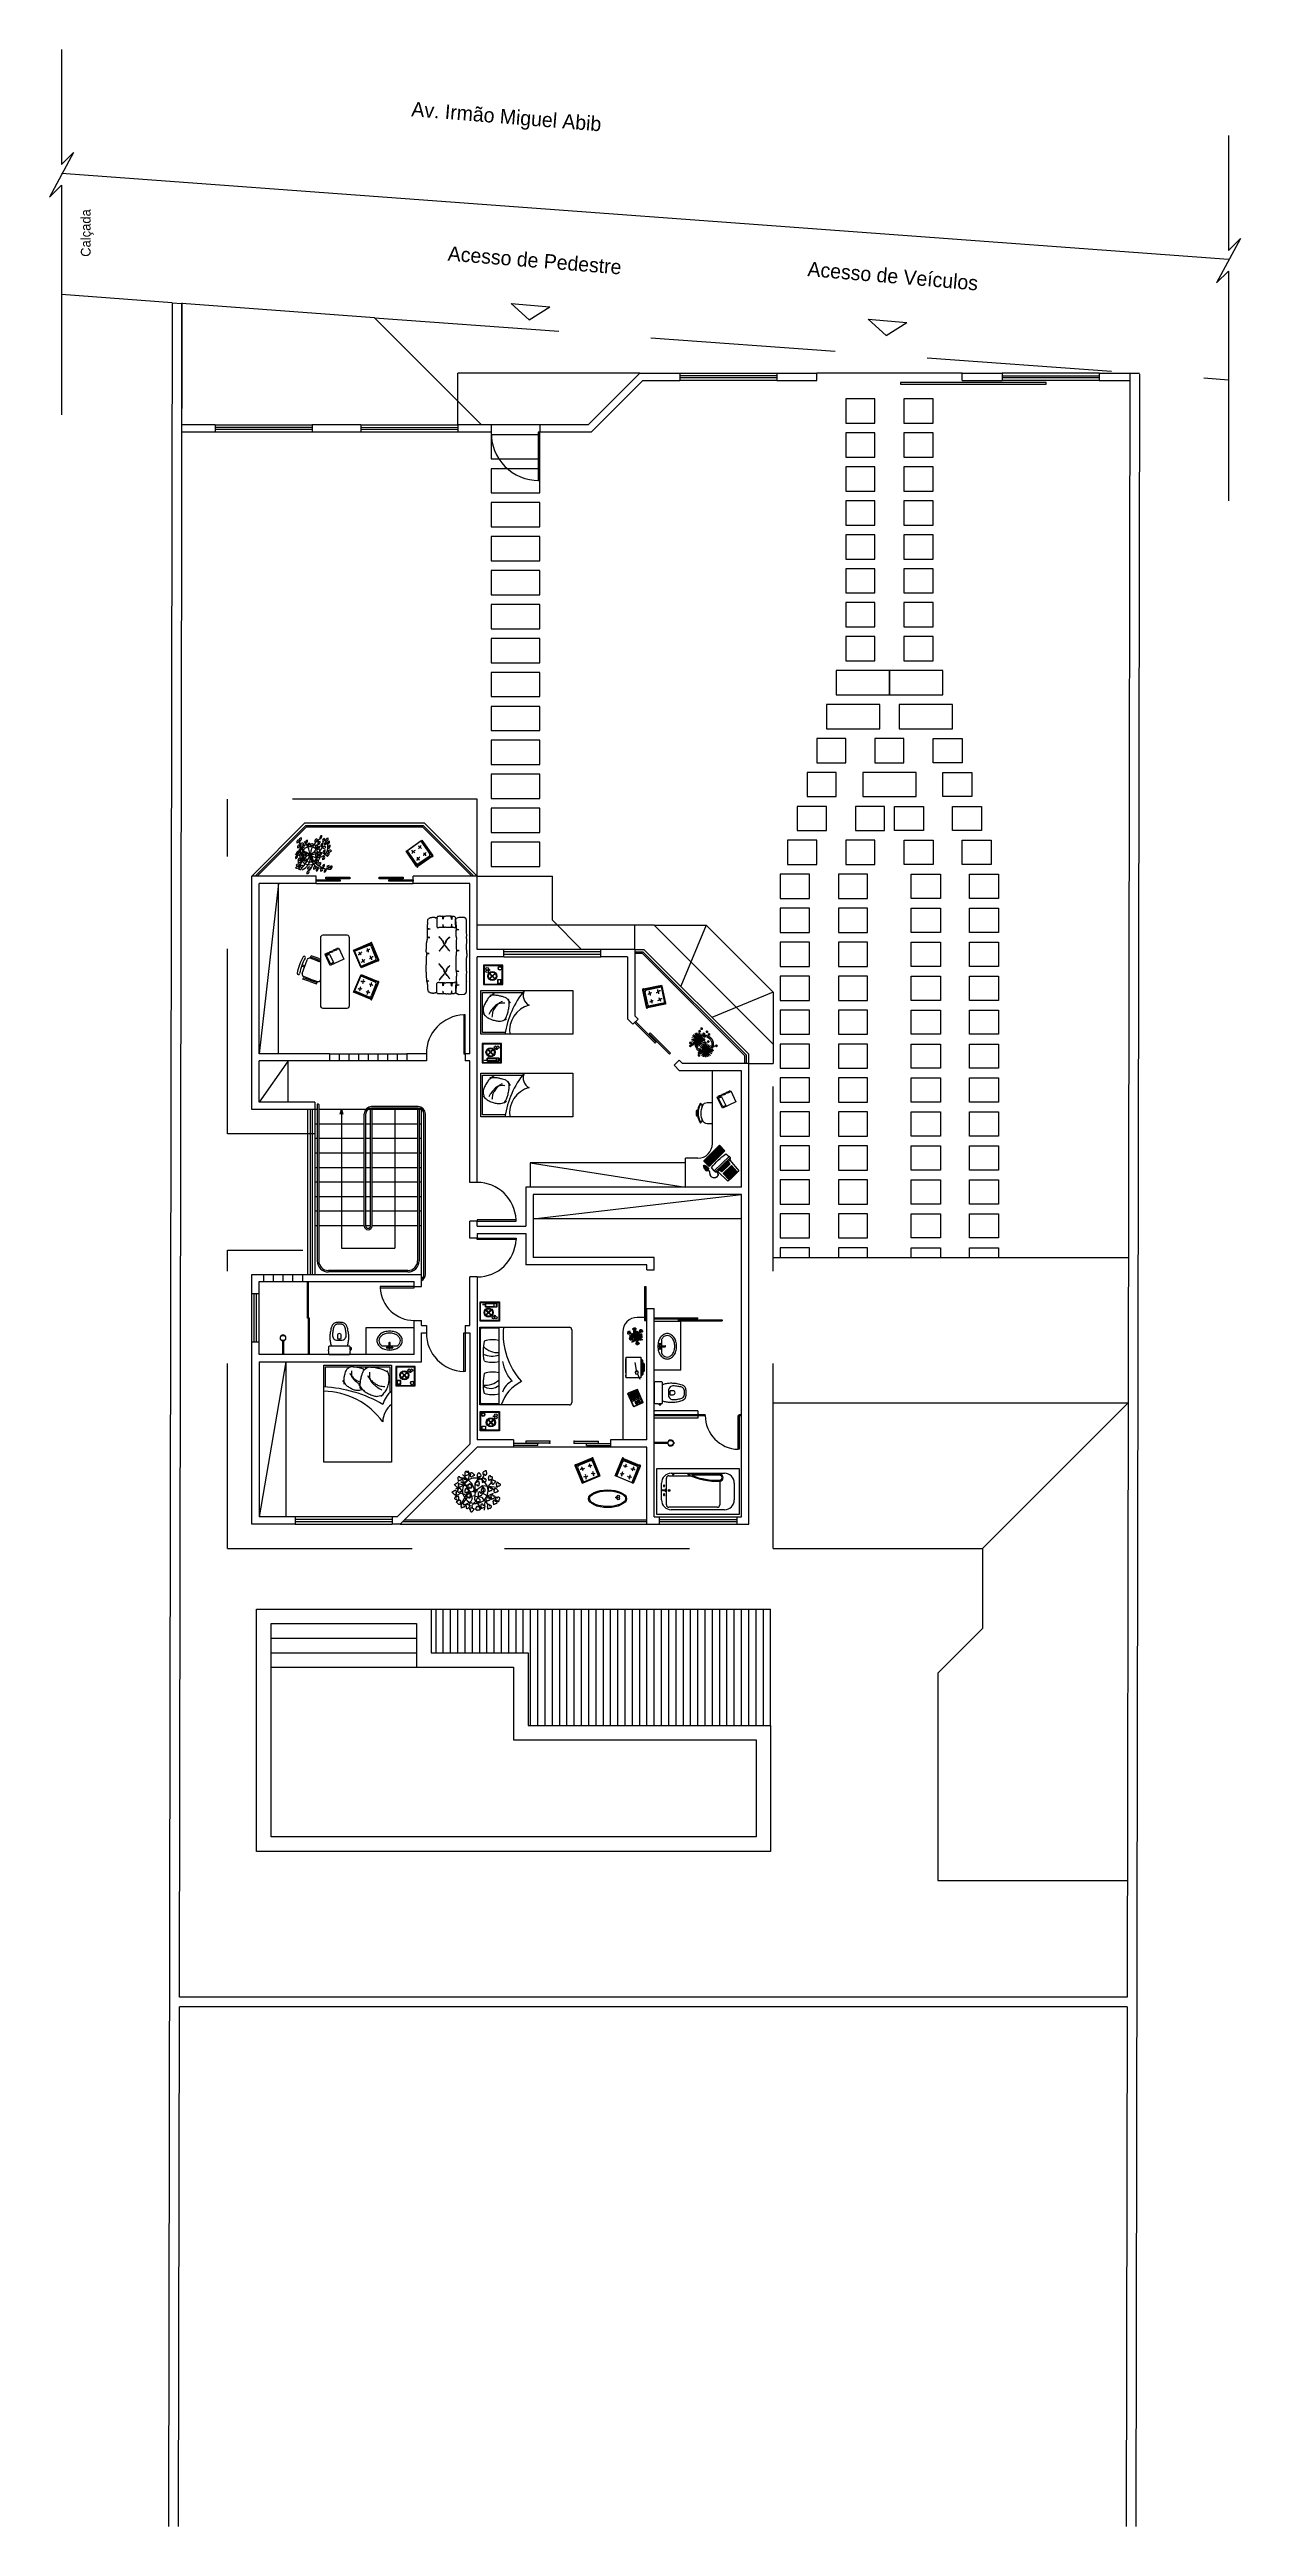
# Model space of a CAD drawing. Header units: millimetres. Extents: x 166 to 289, y 88 to 139.
# Drawn here: x 198.4 to 223, y 88.1 to 139.2 of the extents above; entities that cross this region are included whole.
import ezdxf

# ---------------------------------------------------------------- set-up
doc = ezdxf.new("R2010")
doc.units = ezdxf.units.MM
doc.header["$LTSCALE"] = 0.6
doc.linetypes.add('HIDDEN', pattern=[9.525, 6.35, -3.175])
for name, color, linetype in [('0.1', 1, 'Continuous'), ('0.3', 3, 'Continuous'), ('01', 1, 'Continuous'), ('02', 2, 'Continuous'), ('1', 1, 'Continuous'), ('AP-SAN', 3, 'Continuous'), ('AR-ALV', 5, 'Continuous'), ('AR-ALV-BXA', 1, 'Continuous'), ('AR-PRJ', 1, 'HIDDEN'), ('Mobiliário', 160, 'Continuous'), ('Mobiliário2', 10, 'Continuous'), ('VEGET', 64, 'Continuous'), ('VEGET-I', 62, 'Continuous'), ('VEGETACAO', 11, 'Continuous'), ('VEGETAÇAO', 76, 'Continuous')]:
    doc.layers.add(name, color=color, linetype=linetype)

msp = doc.modelspace()

# ---------------------------------------------------------------- texts
at = {"layer": '02', "lineweight": -3}
for s, insert, char_height, width, attachment_point, rotation in [('{\\fStylus BT|b0|i0|c0|p34;Av. Irmão Miguel Abib}', (207.861, 137.935), 0.3, 6.22504, 2, 355.4111), ('{\\fStylus BT|b0|i0|c0|p34;Calçada}', (199.073, 134.893), 0.2, 3.9566, 1, 90), ('{\\fStylus BT|b0|i0|c0|p34;Acesso de Pedestre}', (208.444, 134.971), 0.3, 3.76016, 2, 355.4111), ('{\\fStylus BT|b0|i0|c0|p34;Acesso de Veículos}', (215.83, 134.646), 0.3, 3.7602, 2, 355.1513)]:
    msp.add_mtext(s, dxfattribs=dict(at, insert=insert, char_height=char_height, width=width, attachment_point=attachment_point, rotation=rotation))

# ---------------------------------------------------------------- blocks, each defined once
blk = doc.blocks.new('caderno')
for points in [[(-0.125, -0.155), (-0.125, 0), (0, 0), (0, -0.155)], [(-0.132, -0.009), (-0.132, -0.007), (-0.118, -0.007), (-0.118, -0.009)], [(-0.132, -0.019), (-0.132, -0.017), (-0.118, -0.017), (-0.118, -0.019)], [(-0.132, -0.029), (-0.132, -0.027), (-0.118, -0.027), (-0.118, -0.029)], [(-0.132, -0.039), (-0.132, -0.037), (-0.118, -0.037), (-0.118, -0.039)], [(-0.132, -0.049), (-0.132, -0.047), (-0.118, -0.047), (-0.118, -0.049)], [(-0.132, -0.058), (-0.132, -0.057), (-0.118, -0.057), (-0.118, -0.058)], [(-0.132, -0.068), (-0.132, -0.067), (-0.118, -0.067), (-0.118, -0.068)], [(-0.132, -0.078), (-0.132, -0.077), (-0.118, -0.077), (-0.118, -0.078)], [(-0.132, -0.088), (-0.132, -0.087), (-0.118, -0.087), (-0.118, -0.088)], [(-0.132, -0.098), (-0.132, -0.097), (-0.118, -0.097), (-0.118, -0.098)], [(-0.132, -0.108), (-0.132, -0.107), (-0.118, -0.107), (-0.118, -0.108)], [(-0.132, -0.118), (-0.132, -0.117), (-0.118, -0.117), (-0.118, -0.118)], [(-0.132, -0.128), (-0.132, -0.127), (-0.118, -0.127), (-0.118, -0.128)], [(-0.132, -0.138), (-0.132, -0.137), (-0.118, -0.137), (-0.118, -0.138)], [(-0.132, -0.148), (-0.132, -0.147), (-0.118, -0.147), (-0.118, -0.148)], [(-0.111, -0.145), (-0.111, -0.111), (-0.013, -0.111), (-0.013, -0.145)]]:
    blk.add_lwpolyline(points, close=True)
blk = doc.blocks.new('Monitor1')
for p, q in [((-0.18, 0.083), (0.175, 0.083)), ((-0.175, 0.11), (0.17, 0.11)), ((-0.145, 0.135), (-0.11, 0.135)), ((-0.109, 0.136), (0.104, 0.136)), ((-0.095, 0.362), (-0.095, 0.222)), ((-0.092, 0.33), (-0.095, 0.33)), ((-0.092, 0.325), (-0.095, 0.325)), ((-0.092, 0.292), (-0.095, 0.292)), ((-0.092, 0.287), (-0.095, 0.287)), ((-0.092, 0.253), (-0.095, 0.253)), ((-0.092, 0.248), (-0.095, 0.248)), ((-0.092, 0.36), (-0.088, 0.36)), ((-0.092, 0.223), (-0.092, 0.36)), ((-0.088, 0.223), (-0.092, 0.223)), ((-0.088, 0.36), (-0.088, 0.223)), ((-0.074, 0.33), (-0.088, 0.33)), ((-0.078, 0.325), (-0.088, 0.325)), ((-0.078, 0.292), (-0.088, 0.292)), ((-0.078, 0.287), (-0.088, 0.287)), ((-0.078, 0.253), (-0.088, 0.253)), ((-0.078, 0.248), (-0.088, 0.248)), ((-0.074, 0.36), (-0.078, 0.36)), ((-0.078, 0.36), (-0.078, 0.223)), ((-0.078, 0.223), (-0.074, 0.223)), ((-0.074, 0.223), (-0.074, 0.36)), ((-0.064, 0.33), (-0.074, 0.33)), ((-0.064, 0.325), (-0.074, 0.325)), ((-0.064, 0.292), (-0.074, 0.292)), ((-0.064, 0.287), (-0.074, 0.287)), ((-0.064, 0.253), (-0.074, 0.253)), ((-0.064, 0.248), (-0.074, 0.248)), ((-0.064, 0.36), (-0.06, 0.36)), ((-0.064, 0.223), (-0.064, 0.36)), ((-0.06, 0.223), (-0.064, 0.223)), ((-0.06, 0.36), (-0.06, 0.223)), ((-0.05, 0.33), (-0.06, 0.33)), ((-0.05, 0.325), (-0.06, 0.325)), ((-0.05, 0.292), (-0.06, 0.292)), ((-0.05, 0.287), (-0.06, 0.287)), ((-0.05, 0.253), (-0.06, 0.253)), ((-0.05, 0.248), (-0.06, 0.248)), ((-0.05, 0.36), (-0.046, 0.36)), ((-0.05, 0.223), (-0.05, 0.36)), ((-0.046, 0.223), (-0.05, 0.223)), ((-0.046, 0.36), (-0.046, 0.223)), ((-0.036, 0.33), (-0.046, 0.33)), ((-0.036, 0.325), (-0.046, 0.325)), ((-0.036, 0.292), (-0.046, 0.292)), ((-0.036, 0.287), (-0.046, 0.287)), ((-0.036, 0.253), (-0.046, 0.253)), ((-0.036, 0.248), (-0.046, 0.248)), ((-0.036, 0.223), (-0.036, 0.36)), ((-0.036, 0.36), (-0.032, 0.36)), ((-0.032, 0.223), (-0.036, 0.223)), ((-0.032, 0.36), (-0.032, 0.223)), ((-0.022, 0.33), (-0.032, 0.33)), ((-0.022, 0.325), (-0.032, 0.325)), ((-0.022, 0.292), (-0.032, 0.292)), ((-0.022, 0.287), (-0.032, 0.287)), ((-0.022, 0.253), (-0.032, 0.253)), ((-0.022, 0.248), (-0.032, 0.248)), ((-0.022, 0.36), (-0.018, 0.36)), ((-0.022, 0.223), (-0.022, 0.36)), ((-0.018, 0.223), (-0.022, 0.223)), ((-0.018, 0.36), (-0.018, 0.223)), ((-0.008, 0.33), (-0.018, 0.33)), ((-0.008, 0.325), (-0.018, 0.325)), ((-0.008, 0.292), (-0.018, 0.292)), ((-0.008, 0.287), (-0.018, 0.287)), ((-0.008, 0.253), (-0.018, 0.253)), ((-0.008, 0.248), (-0.018, 0.248)), ((-0.018, 0.184), (-0.018, 0.182)), ((-0.008, 0.362), (-0.004, 0.362)), ((-0.008, 0.36), (0.003, 0.36)), ((-0.008, 0.223), (-0.008, 0.36)), ((0.003, 0.223), (-0.008, 0.223)), ((-0.008, 0.125), (-0.008, 0.184)), ((0.003, 0.125), (-0.008, 0.125)), ((-0.004, 0.362), (0.095, 0.362)), ((0.003, 0.36), (0.003, 0.223)), ((0.013, 0.33), (0.003, 0.33)), ((0.013, 0.325), (0.003, 0.325)), ((0.013, 0.292), (0.003, 0.292)), ((0.013, 0.287), (0.003, 0.287)), ((0.013, 0.253), (0.003, 0.253)), ((0.013, 0.248), (0.003, 0.248)), ((0.003, 0.184), (0.003, 0.125)), ((0.013, 0.36), (0.017, 0.36)), ((0.013, 0.223), (0.013, 0.36)), ((0.017, 0.223), (0.013, 0.223)), ((0.017, 0.36), (0.017, 0.223)), ((0.027, 0.33), (0.017, 0.33)), ((0.027, 0.325), (0.017, 0.325)), ((0.027, 0.292), (0.017, 0.292)), ((0.027, 0.287), (0.017, 0.287)), ((0.027, 0.253), (0.017, 0.253)), ((0.027, 0.248), (0.017, 0.248)), ((0.027, 0.36), (0.031, 0.36)), ((0.027, 0.223), (0.027, 0.36)), ((0.031, 0.223), (0.027, 0.223)), ((0.031, 0.36), (0.031, 0.223)), ((0.041, 0.33), (0.031, 0.33)), ((0.041, 0.325), (0.031, 0.325)), ((0.041, 0.292), (0.031, 0.292)), ((0.041, 0.287), (0.031, 0.287)), ((0.041, 0.253), (0.031, 0.253)), ((0.041, 0.248), (0.031, 0.248)), ((0.041, 0.36), (0.045, 0.36)), ((0.041, 0.223), (0.041, 0.36)), ((0.045, 0.223), (0.041, 0.223)), ((0.045, 0.36), (0.045, 0.223)), ((0.055, 0.33), (0.045, 0.33)), ((0.055, 0.325), (0.045, 0.325)), ((0.055, 0.292), (0.045, 0.292)), ((0.055, 0.287), (0.045, 0.287)), ((0.055, 0.253), (0.045, 0.253)), ((0.055, 0.248), (0.045, 0.248)), ((0.055, 0.36), (0.059, 0.36)), ((0.055, 0.223), (0.055, 0.36)), ((0.059, 0.223), (0.055, 0.223)), ((0.059, 0.36), (0.059, 0.223)), ((0.069, 0.33), (0.059, 0.33)), ((0.069, 0.325), (0.059, 0.325)), ((0.069, 0.292), (0.059, 0.292)), ((0.069, 0.287), (0.059, 0.287)), ((0.069, 0.253), (0.059, 0.253)), ((0.069, 0.248), (0.059, 0.248)), ((0.069, 0.36), (0.069, 0.223)), ((0.073, 0.36), (0.069, 0.36)), ((0.069, 0.223), (0.073, 0.223)), ((0.073, 0.223), (0.073, 0.36)), ((0.083, 0.33), (0.073, 0.33)), ((0.083, 0.325), (0.073, 0.325)), ((0.083, 0.292), (0.073, 0.292)), ((0.083, 0.287), (0.073, 0.287)), ((0.083, 0.253), (0.073, 0.253)), ((0.083, 0.248), (0.073, 0.248)), ((0.083, 0.36), (0.087, 0.36)), ((0.083, 0.223), (0.083, 0.36)), ((0.087, 0.223), (0.083, 0.223)), ((0.087, 0.36), (0.087, 0.223)), ((0.09, 0.33), (0.087, 0.33)), ((0.09, 0.325), (0.087, 0.325)), ((0.09, 0.292), (0.087, 0.292)), ((0.09, 0.287), (0.087, 0.287)), ((0.09, 0.253), (0.087, 0.253)), ((0.09, 0.248), (0.087, 0.248)), ((0.09, 0.362), (0.09, 0.222)), ((0.105, 0.135), (0.14, 0.135))]:
    blk.add_line(p, q)
blk.add_lwpolyline([(0.175, 0.083), (0.17, 0.011, -0.360911), (0.169, 0.01, -0.058559), (-0.169, 0.01, -0.34187), (-0.17, 0.011), (-0.18, 0.083, -0.079982), (-0.18, 0.083), (-0.175, 0.11, -0.134778), (-0.175, 0.11, -0.079255), (-0.145, 0.135), (-0.131, 0.373, -0.372408), (-0.13, 0.374, -0.043693), (0.125, 0.374, -0.372408), (0.126, 0.373), (0.14, 0.135, -0.079255), (0.17, 0.11, -0.134778), (0.17, 0.11), (0.175, 0.083, -0.062957), (0.175, 0.083, 0.062957), (0.175, 0.083)], format="xyb")
blk.add_lwpolyline([(0.105, 0.135, -0.09902), (0.105, 0.135), (0.105, 0.115), (-0.11, 0.115), (-0.11, 0.135, -0.09902), (-0.11, 0.135), (-0.1, 0.185), (-0.095, 0.185), (-0.095, 0.12), (0.09, 0.12), (0.09, 0.185), (0.095, 0.185)], format="xyb", close=True)
for points in [[(0.095, 0.362), (0.095, 0.222), (-0.1, 0.222), (-0.1, 0.362), (-0.008, 0.362)], [(0.09, 0.184), (0.087, 0.184), (0.087, 0.185), (0.083, 0.185), (0.083, 0.184), (0.08, 0.184), (0.08, 0.185), (0.076, 0.185), (0.076, 0.184), (0.073, 0.184), (0.073, 0.185), (0.069, 0.185), (0.069, 0.184), (0.066, 0.184), (0.066, 0.185), (0.062, 0.185), (0.062, 0.184), (0.059, 0.184), (0.059, 0.185), (0.055, 0.185), (0.055, 0.184), (0.052, 0.184), (0.052, 0.185), (0.048, 0.185), (0.048, 0.184), (0.045, 0.184), (0.045, 0.185), (0.041, 0.185), (0.041, 0.184), (0.038, 0.184), (0.038, 0.185), (0.034, 0.185), (0.034, 0.184), (0.031, 0.184), (0.031, 0.185), (0.027, 0.185), (0.027, 0.184), (0.024, 0.184), (0.024, 0.185), (0.02, 0.185), (0.02, 0.184), (0.017, 0.184), (0.017, 0.185), (0.013, 0.185), (0.013, 0.184), (0.01, 0.184), (0.01, 0.185), (0.006, 0.185), (0.006, 0.184), (0.003, 0.184), (0.003, 0.185), (-0.001, 0.185), (-0.001, 0.184), (-0.004, 0.184), (-0.004, 0.185), (-0.008, 0.185), (-0.008, 0.184), (-0.011, 0.184), (-0.011, 0.185), (-0.015, 0.185), (-0.015, 0.184), (-0.018, 0.184), (-0.018, 0.185), (-0.022, 0.185), (-0.022, 0.184), (-0.025, 0.184), (-0.025, 0.185), (-0.029, 0.185), (-0.029, 0.184), (-0.032, 0.184), (-0.032, 0.185), (-0.036, 0.185), (-0.036, 0.184), (-0.039, 0.184), (-0.039, 0.185), (-0.043, 0.185), (-0.043, 0.184), (-0.046, 0.184), (-0.046, 0.185), (-0.05, 0.185), (-0.05, 0.184), (-0.053, 0.184), (-0.053, 0.185), (-0.057, 0.185), (-0.057, 0.184), (-0.06, 0.184), (-0.06, 0.185), (-0.064, 0.185), (-0.064, 0.184), (-0.067, 0.184), (-0.067, 0.185), (-0.071, 0.185), (-0.071, 0.184), (-0.074, 0.184), (-0.074, 0.185), (-0.078, 0.185), (-0.078, 0.184), (-0.081, 0.184), (-0.081, 0.185), (-0.085, 0.185), (-0.085, 0.184), (-0.088, 0.184), (-0.088, 0.185), (-0.092, 0.185), (-0.092, 0.184), (-0.095, 0.184)], [(-0.092, 0.184), (-0.092, 0.125), (-0.088, 0.125), (-0.088, 0.184)], [(-0.078, 0.184), (-0.078, 0.125), (-0.074, 0.125), (-0.074, 0.184)], [(-0.064, 0.184), (-0.064, 0.177), (-0.064, 0.177), (-0.064, 0.125), (-0.06, 0.125), (-0.06, 0.184)], [(-0.046, 0.184), (-0.046, 0.125), (-0.05, 0.125), (-0.05, 0.184)], [(-0.032, 0.184), (-0.032, 0.125), (-0.036, 0.125), (-0.036, 0.184)], [(-0.018, 0.182), (-0.018, 0.125), (-0.022, 0.125), (-0.022, 0.184)], [(0.017, 0.184), (0.017, 0.125), (0.013, 0.125), (0.013, 0.184)], [(0.031, 0.184), (0.031, 0.125), (0.027, 0.125), (0.027, 0.184)], [(0.045, 0.184), (0.045, 0.125), (0.041, 0.125), (0.041, 0.184)], [(0.059, 0.184), (0.059, 0.125), (0.055, 0.125), (0.055, 0.184)], [(0.073, 0.184), (0.073, 0.125), (0.069, 0.125), (0.069, 0.184)], [(0.087, 0.184), (0.087, 0.125), (0.083, 0.125), (0.083, 0.184)]]:
    blk.add_lwpolyline(points)
for centre, start, end in [((-0.179, 0.083), 169.5085, 187.8002), ((-0.109, 0.135), 90, 157.3801), ((0.104, 0.135), 22.6199, 90)]:
    blk.add_arc(centre, 0.001, start, end)
blk = doc.blocks.new('Teclado1')
for p, q in [((0.069, 0.108), (-0.22, 0.108)), ((-0.22, 0.108), (-0.22, 0.014)), ((-0.22, 0.014), (-0.19, 0.014)), ((-0.217, 0.088), (-0.219, 0.089)), ((-0.217, 0.075), (-0.219, 0.074)), ((-0.217, 0.07), (-0.219, 0.071)), ((-0.217, 0.057), (-0.219, 0.056)), ((-0.217, 0.051), (-0.219, 0.053)), ((-0.217, 0.039), (-0.219, 0.038)), ((-0.217, 0.032), (-0.219, 0.034)), ((-0.217, 0.02), (-0.219, 0.018)), ((-0.216, 0.132), (-0.218, 0.134)), ((-0.216, 0.12), (-0.218, 0.118)), ((-0.217, 0.105), (-0.218, 0.107)), ((-0.217, 0.093), (-0.218, 0.091)), ((-0.205, 0.105), (-0.203, 0.107)), ((-0.205, 0.093), (-0.203, 0.091)), ((-0.204, 0.132), (-0.202, 0.134)), ((-0.204, 0.12), (-0.202, 0.118)), ((-0.199, 0.105), (-0.2, 0.107)), ((-0.199, 0.093), (-0.2, 0.091)), ((-0.196, 0.088), (-0.194, 0.089)), ((-0.196, 0.075), (-0.194, 0.074)), ((-0.193, 0.07), (-0.191, 0.071)), ((-0.193, 0.057), (-0.191, 0.056)), ((-0.193, 0.032), (-0.191, 0.034)), ((-0.193, 0.02), (-0.191, 0.018)), ((-0.191, 0.088), (-0.192, 0.089)), ((-0.191, 0.075), (-0.192, 0.074)), ((-0.19, 0.034), (-0.174, 0.034)), ((-0.19, 0.034), (-0.19, 0.014)), ((-0.189, 0.07), (-0.189, 0.057)), ((-0.187, 0.069), (-0.188, 0.071)), ((-0.187, 0.057), (-0.188, 0.056)), ((-0.187, 0.105), (-0.185, 0.107)), ((-0.187, 0.093), (-0.185, 0.091)), ((-0.184, 0.051), (-0.182, 0.053)), ((-0.184, 0.039), (-0.182, 0.038)), ((-0.181, 0.132), (-0.183, 0.134)), ((-0.181, 0.12), (-0.183, 0.118)), ((-0.181, 0.105), (-0.183, 0.107)), ((-0.181, 0.093), (-0.183, 0.091)), ((-0.18, 0.052), (-0.18, 0.039)), ((-0.178, 0.051), (-0.179, 0.053)), ((-0.178, 0.039), (-0.179, 0.038)), ((-0.178, 0.088), (-0.177, 0.089)), ((-0.178, 0.075), (-0.177, 0.074)), ((-0.175, 0.069), (-0.173, 0.071)), ((-0.175, 0.057), (-0.173, 0.056)), ((-0.174, 0.034), (-0.174, 0.014)), ((-0.174, 0.014), (0.019, 0.014)), ((-0.171, 0.088), (-0.172, 0.089)), ((-0.171, 0.075), (-0.172, 0.074)), ((-0.17, 0.032), (-0.172, 0.034)), ((-0.17, 0.02), (-0.172, 0.018)), ((-0.169, 0.132), (-0.167, 0.134)), ((-0.169, 0.12), (-0.167, 0.118)), ((-0.169, 0.105), (-0.167, 0.107)), ((-0.169, 0.093), (-0.167, 0.091)), ((-0.169, 0.07), (-0.169, 0.057)), ((-0.167, 0.069), (-0.168, 0.071)), ((-0.167, 0.057), (-0.168, 0.056)), ((-0.166, 0.051), (-0.164, 0.053)), ((-0.166, 0.039), (-0.164, 0.038)), ((-0.161, 0.132), (-0.163, 0.134)), ((-0.161, 0.12), (-0.163, 0.118)), ((-0.161, 0.105), (-0.163, 0.107)), ((-0.161, 0.093), (-0.163, 0.091)), ((-0.16, 0.052), (-0.16, 0.039)), ((-0.158, 0.051), (-0.159, 0.053)), ((-0.158, 0.039), (-0.159, 0.038)), ((-0.158, 0.088), (-0.157, 0.089)), ((-0.158, 0.075), (-0.157, 0.074)), ((-0.155, 0.069), (-0.153, 0.071)), ((-0.155, 0.057), (-0.153, 0.056)), ((-0.151, 0.088), (-0.152, 0.089)), ((-0.151, 0.075), (-0.152, 0.074)), ((-0.149, 0.132), (-0.147, 0.134)), ((-0.149, 0.12), (-0.147, 0.118)), ((-0.149, 0.105), (-0.147, 0.107)), ((-0.149, 0.093), (-0.147, 0.091)), ((-0.149, 0.07), (-0.149, 0.057)), ((-0.147, 0.069), (-0.148, 0.071)), ((-0.147, 0.057), (-0.148, 0.056)), ((-0.146, 0.051), (-0.144, 0.053)), ((-0.146, 0.039), (-0.144, 0.038)), ((-0.146, 0.032), (-0.144, 0.034)), ((-0.146, 0.02), (-0.144, 0.018)), ((-0.141, 0.132), (-0.143, 0.134)), ((-0.141, 0.12), (-0.143, 0.118)), ((-0.141, 0.105), (-0.143, 0.107)), ((-0.141, 0.093), (-0.143, 0.091)), ((-0.14, 0.052), (-0.14, 0.039)), ((-0.139, 0.032), (-0.14, 0.034)), ((-0.139, 0.02), (-0.14, 0.018)), ((-0.138, 0.051), (-0.139, 0.053)), ((-0.138, 0.039), (-0.139, 0.038)), ((-0.138, 0.088), (-0.137, 0.089)), ((-0.138, 0.075), (-0.137, 0.074)), ((-0.135, 0.069), (-0.133, 0.071)), ((-0.135, 0.057), (-0.133, 0.056)), ((-0.131, 0.088), (-0.132, 0.089)), ((-0.131, 0.075), (-0.132, 0.074)), ((-0.129, 0.132), (-0.127, 0.134)), ((-0.129, 0.12), (-0.127, 0.118)), ((-0.129, 0.105), (-0.127, 0.107)), ((-0.129, 0.093), (-0.127, 0.091)), ((-0.129, 0.07), (-0.129, 0.057)), ((-0.127, 0.069), (-0.128, 0.071)), ((-0.127, 0.057), (-0.128, 0.056)), ((-0.126, 0.051), (-0.124, 0.053)), ((-0.126, 0.039), (-0.124, 0.038)), ((-0.121, 0.132), (-0.123, 0.134)), ((-0.121, 0.12), (-0.123, 0.118)), ((-0.121, 0.105), (-0.123, 0.107)), ((-0.121, 0.093), (-0.123, 0.091)), ((-0.12, 0.052), (-0.12, 0.039)), ((-0.118, 0.051), (-0.119, 0.053)), ((-0.118, 0.039), (-0.119, 0.038)), ((-0.118, 0.088), (-0.117, 0.089)), ((-0.118, 0.075), (-0.117, 0.074)), ((-0.115, 0.069), (-0.113, 0.071)), ((-0.115, 0.057), (-0.113, 0.056)), ((-0.111, 0.088), (-0.112, 0.089)), ((-0.111, 0.075), (-0.112, 0.074)), ((-0.109, 0.132), (-0.107, 0.134)), ((-0.109, 0.12), (-0.107, 0.118)), ((-0.109, 0.105), (-0.107, 0.107)), ((-0.109, 0.093), (-0.107, 0.091)), ((-0.109, 0.07), (-0.109, 0.057)), ((-0.107, 0.069), (-0.108, 0.071)), ((-0.107, 0.057), (-0.108, 0.056)), ((-0.106, 0.051), (-0.104, 0.053)), ((-0.106, 0.039), (-0.104, 0.038)), ((-0.102, 0.105), (-0.104, 0.107)), ((-0.102, 0.093), (-0.104, 0.091)), ((-0.1, 0.052), (-0.1, 0.039)), ((-0.098, 0.051), (-0.099, 0.053)), ((-0.098, 0.039), (-0.099, 0.038)), ((-0.098, 0.088), (-0.097, 0.089)), ((-0.098, 0.075), (-0.097, 0.074)), ((-0.094, 0.132), (-0.095, 0.134)), ((-0.094, 0.12), (-0.095, 0.118)), ((-0.095, 0.069), (-0.093, 0.071)), ((-0.095, 0.057), (-0.093, 0.056)), ((-0.091, 0.088), (-0.092, 0.089)), ((-0.091, 0.075), (-0.092, 0.074)), ((-0.09, 0.105), (-0.089, 0.107)), ((-0.09, 0.093), (-0.089, 0.091)), ((-0.089, 0.07), (-0.089, 0.057)), ((-0.087, 0.069), (-0.088, 0.071)), ((-0.087, 0.057), (-0.088, 0.056)), ((-0.086, 0.051), (-0.084, 0.053)), ((-0.086, 0.039), (-0.084, 0.038)), ((-0.083, 0.105), (-0.085, 0.107)), ((-0.083, 0.093), (-0.085, 0.091)), ((-0.082, 0.132), (-0.08, 0.134)), ((-0.082, 0.12), (-0.08, 0.118)), ((-0.08, 0.052), (-0.08, 0.039)), ((-0.078, 0.051), (-0.079, 0.053)), ((-0.078, 0.039), (-0.079, 0.038)), ((-0.078, 0.088), (-0.077, 0.089)), ((-0.078, 0.075), (-0.077, 0.074)), ((-0.074, 0.132), (-0.075, 0.134)), ((-0.074, 0.12), (-0.075, 0.118)), ((-0.075, 0.069), (-0.073, 0.071)), ((-0.075, 0.057), (-0.073, 0.056)), ((-0.071, 0.088), (-0.072, 0.089)), ((-0.071, 0.075), (-0.072, 0.074)), ((-0.071, 0.105), (-0.07, 0.107)), ((-0.071, 0.093), (-0.07, 0.091)), ((-0.069, 0.07), (-0.069, 0.057)), ((-0.067, 0.069), (-0.068, 0.071)), ((-0.067, 0.057), (-0.068, 0.056)), ((-0.066, 0.051), (-0.064, 0.053)), ((-0.066, 0.039), (-0.064, 0.038)), ((-0.064, 0.105), (-0.065, 0.107)), ((-0.064, 0.093), (-0.065, 0.091)), ((-0.062, 0.132), (-0.06, 0.134)), ((-0.062, 0.12), (-0.06, 0.118)), ((-0.06, 0.052), (-0.06, 0.039)), ((-0.058, 0.051), (-0.059, 0.053)), ((-0.058, 0.039), (-0.059, 0.038)), ((-0.058, 0.088), (-0.057, 0.089)), ((-0.058, 0.075), (-0.057, 0.074)), ((-0.054, 0.132), (-0.055, 0.134)), ((-0.054, 0.12), (-0.055, 0.118)), ((-0.055, 0.069), (-0.053, 0.071)), ((-0.055, 0.057), (-0.053, 0.056)), ((-0.051, 0.088), (-0.052, 0.089)), ((-0.051, 0.075), (-0.052, 0.074)), ((-0.051, 0.105), (-0.05, 0.107)), ((-0.051, 0.093), (-0.05, 0.091)), ((-0.049, 0.07), (-0.049, 0.057)), ((-0.047, 0.069), (-0.048, 0.071)), ((-0.047, 0.057), (-0.048, 0.056)), ((-0.045, 0.105), (-0.046, 0.107)), ((-0.045, 0.093), (-0.046, 0.091)), ((-0.046, 0.051), (-0.044, 0.053)), ((-0.046, 0.039), (-0.044, 0.038)), ((-0.042, 0.132), (-0.04, 0.134)), ((-0.042, 0.12), (-0.04, 0.118)), ((-0.04, 0.052), (-0.04, 0.039)), ((-0.038, 0.051), (-0.039, 0.053)), ((-0.038, 0.039), (-0.039, 0.038)), ((-0.038, 0.088), (-0.037, 0.089)), ((-0.038, 0.075), (-0.037, 0.074)), ((-0.034, 0.132), (-0.035, 0.134)), ((-0.034, 0.12), (-0.035, 0.118)), ((-0.035, 0.069), (-0.033, 0.071)), ((-0.035, 0.057), (-0.033, 0.056)), ((-0.032, 0.105), (-0.031, 0.107)), ((-0.032, 0.093), (-0.031, 0.091)), ((-0.031, 0.088), (-0.032, 0.089)), ((-0.031, 0.075), (-0.032, 0.074)), ((-0.029, 0.07), (-0.029, 0.057)), ((-0.027, 0.069), (-0.028, 0.071)), ((-0.027, 0.057), (-0.028, 0.056)), ((-0.026, 0.105), (-0.027, 0.107)), ((-0.026, 0.093), (-0.027, 0.091)), ((-0.026, 0.051), (-0.024, 0.053)), ((-0.026, 0.039), (-0.024, 0.038)), ((-0.022, 0.132), (-0.02, 0.134)), ((-0.022, 0.12), (-0.02, 0.118)), ((-0.02, 0.052), (-0.02, 0.039)), ((-0.018, 0.051), (-0.019, 0.053)), ((-0.018, 0.039), (-0.019, 0.038)), ((-0.018, 0.088), (-0.017, 0.089)), ((-0.018, 0.075), (-0.017, 0.074)), ((-0.016, 0.032), (-0.015, 0.034)), ((-0.016, 0.02), (-0.015, 0.018)), ((-0.015, 0.069), (-0.013, 0.071)), ((-0.015, 0.057), (-0.013, 0.056)), ((-0.014, 0.033), (-0.014, 0.02)), ((-0.013, 0.105), (-0.012, 0.107)), ((-0.013, 0.093), (-0.012, 0.091)), ((-0.011, 0.088), (-0.012, 0.089)), ((-0.011, 0.075), (-0.012, 0.074)), ((-0.01, 0.032), (-0.012, 0.034)), ((-0.01, 0.02), (-0.012, 0.018)), ((-0.007, 0.132), (-0.009, 0.134)), ((-0.007, 0.12), (-0.009, 0.118)), ((-0.009, 0.07), (-0.009, 0.057)), ((-0.007, 0.069), (-0.008, 0.071)), ((-0.007, 0.057), (-0.008, 0.056)), ((-0.006, 0.051), (-0.004, 0.053)), ((-0.006, 0.039), (-0.004, 0.038)), ((0, 0.052), (0, 0.039)), ((0.002, 0.051), (0.001, 0.053)), ((0.002, 0.039), (0.001, 0.038)), ((0.002, 0.088), (0.003, 0.089)), ((0.002, 0.075), (0.003, 0.074)), ((0.005, 0.132), (0.007, 0.134)), ((0.005, 0.12), (0.007, 0.118)), ((0.005, 0.105), (0.007, 0.107)), ((0.005, 0.093), (0.007, 0.091)), ((0.005, 0.069), (0.007, 0.071)), ((0.005, 0.057), (0.007, 0.056)), ((0.009, 0.088), (0.008, 0.089)), ((0.009, 0.075), (0.008, 0.074)), ((0.013, 0.132), (0.011, 0.134)), ((0.013, 0.12), (0.011, 0.118)), ((0.013, 0.105), (0.011, 0.107)), ((0.013, 0.093), (0.011, 0.091)), ((0.011, 0.07), (0.011, 0.057)), ((0.013, 0.069), (0.012, 0.071)), ((0.013, 0.057), (0.012, 0.056)), ((0.014, 0.051), (0.016, 0.053)), ((0.014, 0.039), (0.016, 0.038)), ((0.014, 0.032), (0.016, 0.034)), ((0.014, 0.02), (0.016, 0.018)), ((0.02, 0.051), (0.019, 0.053)), ((0.02, 0.039), (0.019, 0.038)), ((0.019, 0.034), (0.035, 0.034)), ((0.019, 0.034), (0.019, 0.014)), ((0.022, 0.088), (0.023, 0.089)), ((0.022, 0.075), (0.023, 0.074)), ((0.025, 0.132), (0.027, 0.134)), ((0.025, 0.12), (0.027, 0.118)), ((0.025, 0.105), (0.027, 0.107)), ((0.025, 0.093), (0.027, 0.091)), ((0.025, 0.069), (0.027, 0.071)), ((0.025, 0.057), (0.027, 0.056)), ((0.029, 0.088), (0.028, 0.089)), ((0.029, 0.075), (0.028, 0.074)), ((0.03, 0.07), (0.031, 0.069)), ((0.03, 0.056), (0.031, 0.057)), ((0.033, 0.132), (0.031, 0.134)), ((0.033, 0.12), (0.031, 0.118)), ((0.033, 0.105), (0.031, 0.107)), ((0.033, 0.093), (0.031, 0.091)), ((0.035, 0.034), (0.035, 0.014)), ((0.035, 0.014), (0.069, 0.014)), ((0.041, 0.032), (0.039, 0.034)), ((0.041, 0.02), (0.039, 0.018)), ((0.042, 0.088), (0.043, 0.089)), ((0.042, 0.075), (0.043, 0.074)), ((0.045, 0.132), (0.047, 0.134)), ((0.045, 0.12), (0.047, 0.118)), ((0.045, 0.105), (0.047, 0.107)), ((0.045, 0.093), (0.047, 0.091)), ((0.046, 0.089), (0.047, 0.088)), ((0.053, 0.132), (0.051, 0.134)), ((0.053, 0.12), (0.051, 0.118)), ((0.053, 0.105), (0.051, 0.107)), ((0.053, 0.093), (0.051, 0.091)), ((0.065, 0.132), (0.067, 0.134)), ((0.065, 0.12), (0.067, 0.118)), ((0.065, 0.105), (0.067, 0.107)), ((0.065, 0.093), (0.067, 0.091)), ((0.067, 0.089), (0.065, 0.088)), ((0.067, 0.056), (0.065, 0.057)), ((0.065, 0.051), (0.067, 0.053)), ((0.065, 0.039), (0.067, 0.038)), ((0.065, 0.032), (0.067, 0.034)), ((0.065, 0.02), (0.067, 0.018)), ((0.069, 0.108), (0.069, 0.014)), ((0.08, 0.132), (0.078, 0.134)), ((0.08, 0.12), (0.078, 0.118)), ((0.08, 0.103), (0.078, 0.104)), ((0.08, 0.09), (0.078, 0.089)), ((0.08, 0.085), (0.078, 0.087)), ((0.08, 0.073), (0.078, 0.071)), ((0.08, 0.03), (0.078, 0.032)), ((0.078, 0.031), (0.078, 0.018)), ((0.08, 0.018), (0.078, 0.017)), ((0.092, 0.132), (0.094, 0.134)), ((0.092, 0.12), (0.094, 0.118)), ((0.092, 0.103), (0.094, 0.104)), ((0.092, 0.09), (0.094, 0.089)), ((0.092, 0.085), (0.094, 0.087)), ((0.092, 0.073), (0.094, 0.071)), ((0.092, 0.03), (0.094, 0.032)), ((0.092, 0.018), (0.094, 0.017)), ((0.1, 0.132), (0.098, 0.134)), ((0.1, 0.12), (0.098, 0.118)), ((0.1, 0.103), (0.098, 0.104)), ((0.1, 0.09), (0.098, 0.089)), ((0.1, 0.085), (0.098, 0.087)), ((0.1, 0.073), (0.098, 0.071)), ((0.1, 0.049), (0.098, 0.05)), ((0.098, 0.049), (0.098, 0.036)), ((0.1, 0.037), (0.098, 0.035)), ((0.1, 0.03), (0.098, 0.032)), ((0.098, 0.031), (0.098, 0.018)), ((0.1, 0.018), (0.098, 0.017)), ((0.112, 0.132), (0.114, 0.134)), ((0.112, 0.12), (0.114, 0.118)), ((0.112, 0.103), (0.114, 0.104)), ((0.112, 0.09), (0.114, 0.089)), ((0.112, 0.085), (0.114, 0.087)), ((0.112, 0.073), (0.114, 0.071)), ((0.112, 0.049), (0.114, 0.05)), ((0.112, 0.037), (0.114, 0.035)), ((0.112, 0.03), (0.114, 0.032)), ((0.112, 0.018), (0.114, 0.017)), ((0.116, 0.053), (0.116, 0.034)), ((0.12, 0.132), (0.118, 0.134)), ((0.12, 0.12), (0.118, 0.118)), ((0.12, 0.103), (0.118, 0.104)), ((0.12, 0.09), (0.118, 0.089)), ((0.12, 0.085), (0.118, 0.087)), ((0.12, 0.073), (0.118, 0.071)), ((0.12, 0.03), (0.118, 0.032)), ((0.118, 0.031), (0.118, 0.018)), ((0.12, 0.018), (0.118, 0.017)), ((0.132, 0.132), (0.134, 0.134)), ((0.132, 0.12), (0.134, 0.118)), ((0.132, 0.103), (0.134, 0.104)), ((0.132, 0.09), (0.134, 0.089)), ((0.132, 0.085), (0.134, 0.087)), ((0.132, 0.073), (0.134, 0.071)), ((0.132, 0.03), (0.134, 0.032)), ((0.132, 0.018), (0.134, 0.017)), ((0.147, 0.103), (0.145, 0.104)), ((0.147, 0.091), (0.145, 0.089)), ((0.147, 0.085), (0.145, 0.087)), ((0.147, 0.073), (0.145, 0.072)), ((0.147, 0.067), (0.145, 0.068)), ((0.145, 0.067), (0.145, 0.054)), ((0.147, 0.055), (0.145, 0.053)), ((0.147, 0.049), (0.145, 0.05)), ((0.145, 0.049), (0.145, 0.036)), ((0.147, 0.037), (0.145, 0.035)), ((0.147, 0.03), (0.145, 0.032)), ((0.145, 0.031), (0.145, 0.018)), ((0.147, 0.018), (0.145, 0.017)), ((0.159, 0.103), (0.161, 0.104)), ((0.159, 0.091), (0.161, 0.089)), ((0.159, 0.085), (0.161, 0.087)), ((0.159, 0.073), (0.161, 0.072)), ((0.159, 0.067), (0.161, 0.068)), ((0.159, 0.055), (0.161, 0.053)), ((0.159, 0.049), (0.161, 0.05)), ((0.159, 0.037), (0.161, 0.035)), ((0.159, 0.03), (0.161, 0.032)), ((0.159, 0.018), (0.161, 0.017)), ((0.167, 0.103), (0.165, 0.104)), ((0.167, 0.091), (0.165, 0.089)), ((0.167, 0.085), (0.165, 0.087)), ((0.167, 0.073), (0.165, 0.072)), ((0.167, 0.067), (0.165, 0.068)), ((0.165, 0.067), (0.165, 0.054)), ((0.167, 0.055), (0.165, 0.053)), ((0.167, 0.049), (0.165, 0.05)), ((0.165, 0.049), (0.165, 0.036)), ((0.167, 0.037), (0.165, 0.035)), ((0.167, 0.03), (0.165, 0.032)), ((0.165, 0.031), (0.165, 0.018)), ((0.167, 0.018), (0.165, 0.017)), ((0.179, 0.103), (0.181, 0.104)), ((0.179, 0.091), (0.181, 0.089)), ((0.179, 0.085), (0.181, 0.087)), ((0.179, 0.073), (0.181, 0.072)), ((0.179, 0.067), (0.181, 0.068)), ((0.179, 0.055), (0.181, 0.053)), ((0.179, 0.049), (0.181, 0.05)), ((0.179, 0.037), (0.181, 0.035)), ((0.179, 0.03), (0.181, 0.032)), ((0.179, 0.018), (0.181, 0.017)), ((0.187, 0.103), (0.185, 0.104)), ((0.187, 0.091), (0.185, 0.089)), ((0.187, 0.085), (0.185, 0.087)), ((0.187, 0.073), (0.185, 0.072)), ((0.187, 0.067), (0.185, 0.068)), ((0.185, 0.067), (0.185, 0.054)), ((0.187, 0.055), (0.185, 0.053)), ((0.187, 0.049), (0.185, 0.05)), ((0.185, 0.049), (0.185, 0.036)), ((0.187, 0.037), (0.185, 0.035)), ((0.187, 0.03), (0.185, 0.032)), ((0.185, 0.031), (0.185, 0.018)), ((0.187, 0.018), (0.185, 0.017)), ((0.199, 0.103), (0.201, 0.104)), ((0.199, 0.091), (0.201, 0.089)), ((0.199, 0.085), (0.201, 0.087)), ((0.199, 0.073), (0.201, 0.072)), ((0.199, 0.067), (0.201, 0.068)), ((0.199, 0.055), (0.201, 0.053)), ((0.199, 0.049), (0.201, 0.05)), ((0.199, 0.037), (0.201, 0.035)), ((0.199, 0.03), (0.201, 0.032)), ((0.199, 0.018), (0.201, 0.017)), ((0.207, 0.103), (0.205, 0.104)), ((0.207, 0.091), (0.205, 0.089)), ((0.207, 0.085), (0.205, 0.087)), ((0.207, 0.073), (0.205, 0.072)), ((0.207, 0.067), (0.205, 0.068)), ((0.205, 0.067), (0.205, 0.054)), ((0.207, 0.055), (0.205, 0.053)), ((0.207, 0.049), (0.205, 0.05)), ((0.205, 0.049), (0.205, 0.036)), ((0.207, 0.037), (0.205, 0.035)), ((0.207, 0.03), (0.205, 0.032)), ((0.205, 0.031), (0.205, 0.018)), ((0.207, 0.018), (0.205, 0.017)), ((0.219, 0.103), (0.221, 0.104)), ((0.219, 0.091), (0.221, 0.089)), ((0.219, 0.085), (0.221, 0.087)), ((0.219, 0.073), (0.221, 0.072)), ((0.219, 0.067), (0.221, 0.068)), ((0.219, 0.055), (0.221, 0.053)), ((0.219, 0.049), (0.221, 0.05)), ((0.219, 0.037), (0.221, 0.035)), ((0.219, 0.03), (0.221, 0.032)), ((0.219, 0.018), (0.221, 0.017))]:
    blk.add_line(p, q)
for points in [[(-0.23, 0.158), (-0.23, 0.002, 0.414214), (-0.228, 0), (0.228, 0, 0.414214), (0.23, 0.002), (0.23, 0.158, 0.414214), (0.228, 0.16), (-0.228, 0.16, 0.414214)], [(-0.203, 0.105, 0.414214), (-0.204, 0.107), (-0.217, 0.107, 0.414214), (-0.219, 0.105), (-0.219, 0.092, 0.414214), (-0.217, 0.091), (-0.204, 0.091, 0.414214), (-0.203, 0.092)], [(-0.218, 0.089), (-0.196, 0.089, -0.414214), (-0.194, 0.088), (-0.194, 0.075, -0.414214), (-0.196, 0.073), (-0.218, 0.073, -0.414214), (-0.219, 0.075), (-0.219, 0.088, -0.414214)], [(-0.219, 0.057), (-0.219, 0.07, -0.414214), (-0.218, 0.071), (-0.192, 0.071, -0.414214), (-0.191, 0.07), (-0.191, 0.057, -0.414214), (-0.192, 0.055), (-0.218, 0.055, -0.414214)], [(-0.219, 0.039), (-0.219, 0.052, -0.414214), (-0.218, 0.053), (-0.183, 0.053, -0.414214), (-0.182, 0.052), (-0.182, 0.039, -0.414214), (-0.183, 0.037), (-0.218, 0.037, -0.414214)], [(-0.218, 0.034), (-0.192, 0.034, -0.414214), (-0.191, 0.033), (-0.191, 0.02, -0.414214), (-0.192, 0.018), (-0.218, 0.018, -0.414214), (-0.219, 0.02), (-0.219, 0.033, -0.414214)], [(-0.202, 0.132, 0.414214), (-0.204, 0.134), (-0.217, 0.134, 0.414214), (-0.218, 0.132), (-0.218, 0.119, 0.414214), (-0.217, 0.118), (-0.204, 0.118, 0.414214), (-0.202, 0.119)], [(-0.196, 0.087), (-0.196, 0.076, -0.414214), (-0.197, 0.075), (-0.217, 0.075, -0.414214), (-0.218, 0.076), (-0.218, 0.087, -0.414214), (-0.217, 0.088), (-0.197, 0.088, -0.414214)], [(-0.193, 0.07), (-0.217, 0.07, 0.414214), (-0.218, 0.069), (-0.218, 0.058, 0.414214), (-0.217, 0.057), (-0.193, 0.057, 0.414214), (-0.192, 0.058), (-0.192, 0.069, 0.414214)], [(-0.183, 0.051), (-0.183, 0.04, -0.414214), (-0.184, 0.039), (-0.217, 0.039, -0.414214), (-0.218, 0.04), (-0.218, 0.051, -0.414214), (-0.217, 0.052), (-0.184, 0.052, -0.414214)], [(-0.192, 0.032), (-0.192, 0.021, -0.414214), (-0.193, 0.02), (-0.217, 0.02, -0.414214), (-0.218, 0.021), (-0.218, 0.032, -0.414214), (-0.217, 0.033), (-0.193, 0.033, -0.414214)], [(-0.205, 0.132), (-0.216, 0.132, 0.414214), (-0.217, 0.131), (-0.217, 0.12, 0.414214), (-0.216, 0.119), (-0.205, 0.119, 0.414214), (-0.204, 0.12), (-0.204, 0.131, 0.414214)], [(-0.205, 0.105), (-0.216, 0.105, 0.414214), (-0.217, 0.104), (-0.217, 0.093, 0.414214), (-0.216, 0.092), (-0.205, 0.092, 0.414214), (-0.204, 0.093), (-0.204, 0.104, 0.414214)], [(-0.185, 0.105, 0.414214), (-0.186, 0.107), (-0.199, 0.107, 0.414214), (-0.201, 0.105), (-0.201, 0.092, 0.414214), (-0.199, 0.091), (-0.186, 0.091, 0.414214), (-0.185, 0.092)], [(-0.187, 0.105), (-0.198, 0.105, 0.414214), (-0.199, 0.104), (-0.199, 0.093, 0.414214), (-0.198, 0.092), (-0.187, 0.092, 0.414214), (-0.186, 0.093), (-0.186, 0.104, 0.414214)], [(-0.176, 0.088, 0.414214), (-0.178, 0.089), (-0.191, 0.089, 0.414214), (-0.192, 0.088), (-0.192, 0.075, 0.414214), (-0.191, 0.073), (-0.178, 0.073, 0.414214), (-0.176, 0.075)], [(-0.179, 0.088), (-0.19, 0.088, 0.414214), (-0.191, 0.087), (-0.191, 0.076, 0.414214), (-0.19, 0.075), (-0.179, 0.075, 0.414214), (-0.178, 0.076), (-0.178, 0.087, 0.414214)], [(-0.173, 0.07, 0.414214), (-0.174, 0.071), (-0.187, 0.071, 0.414214), (-0.189, 0.07), (-0.189, 0.057, 0.414214), (-0.187, 0.055), (-0.174, 0.055, 0.414214), (-0.173, 0.057)], [(-0.175, 0.07), (-0.186, 0.07, 0.414214), (-0.187, 0.069), (-0.187, 0.058, 0.414214), (-0.186, 0.057), (-0.175, 0.057, 0.414214), (-0.174, 0.058), (-0.174, 0.069, 0.414214)], [(-0.167, 0.132, 0.414214), (-0.169, 0.134), (-0.182, 0.134, 0.414214), (-0.183, 0.132), (-0.183, 0.119, 0.414214), (-0.182, 0.118), (-0.169, 0.118, 0.414214), (-0.167, 0.119)], [(-0.167, 0.105, 0.414214), (-0.169, 0.107), (-0.182, 0.107, 0.414214), (-0.183, 0.105), (-0.183, 0.092, 0.414214), (-0.182, 0.091), (-0.169, 0.091, 0.414214), (-0.167, 0.092)], [(-0.17, 0.132), (-0.181, 0.132, 0.414214), (-0.182, 0.131), (-0.182, 0.12, 0.414214), (-0.181, 0.119), (-0.17, 0.119, 0.414214), (-0.169, 0.12), (-0.169, 0.131, 0.414214)], [(-0.17, 0.105), (-0.181, 0.105, 0.414214), (-0.182, 0.104), (-0.182, 0.093, 0.414214), (-0.181, 0.092), (-0.17, 0.092, 0.414214), (-0.169, 0.093), (-0.169, 0.104, 0.414214)], [(-0.164, 0.052, 0.414214), (-0.165, 0.053), (-0.178, 0.053, 0.414214), (-0.18, 0.052), (-0.18, 0.039, 0.414214), (-0.178, 0.037), (-0.165, 0.037, 0.414214), (-0.164, 0.039)], [(-0.166, 0.052), (-0.177, 0.052, 0.414214), (-0.178, 0.051), (-0.178, 0.04, 0.414214), (-0.177, 0.039), (-0.166, 0.039, 0.414214), (-0.165, 0.04), (-0.165, 0.051, 0.414214)], [(-0.156, 0.088, 0.414214), (-0.158, 0.089), (-0.171, 0.089, 0.414214), (-0.172, 0.088), (-0.172, 0.075, 0.414214), (-0.171, 0.073), (-0.158, 0.073, 0.414214), (-0.156, 0.075)], [(-0.144, 0.02, -0.414214), (-0.145, 0.018), (-0.171, 0.018, -0.414214), (-0.172, 0.02), (-0.172, 0.033, -0.414214), (-0.171, 0.034), (-0.145, 0.034, -0.414214), (-0.144, 0.033)], [(-0.159, 0.088), (-0.17, 0.088, 0.414214), (-0.171, 0.087), (-0.171, 0.076, 0.414214), (-0.17, 0.075), (-0.159, 0.075, 0.414214), (-0.158, 0.076), (-0.158, 0.087, 0.414214)], [(-0.146, 0.033), (-0.17, 0.033, 0.414214), (-0.171, 0.032), (-0.171, 0.021, 0.414214), (-0.17, 0.02), (-0.146, 0.02, 0.414214), (-0.145, 0.021), (-0.145, 0.032, 0.414214)], [(-0.153, 0.07, 0.414214), (-0.154, 0.071), (-0.167, 0.071, 0.414214), (-0.169, 0.07), (-0.169, 0.057, 0.414214), (-0.167, 0.055), (-0.154, 0.055, 0.414214), (-0.153, 0.057)], [(-0.155, 0.07), (-0.166, 0.07, 0.414214), (-0.167, 0.069), (-0.167, 0.058, 0.414214), (-0.166, 0.057), (-0.155, 0.057, 0.414214), (-0.154, 0.058), (-0.154, 0.069, 0.414214)], [(-0.147, 0.132, 0.414214), (-0.149, 0.134), (-0.162, 0.134, 0.414214), (-0.163, 0.132), (-0.163, 0.119, 0.414214), (-0.162, 0.118), (-0.149, 0.118, 0.414214), (-0.147, 0.119)], [(-0.147, 0.105, 0.414214), (-0.149, 0.107), (-0.162, 0.107, 0.414214), (-0.163, 0.105), (-0.163, 0.092, 0.414214), (-0.162, 0.091), (-0.149, 0.091, 0.414214), (-0.147, 0.092)], [(-0.15, 0.132), (-0.161, 0.132, 0.414214), (-0.162, 0.131), (-0.162, 0.12, 0.414214), (-0.161, 0.119), (-0.15, 0.119, 0.414214), (-0.149, 0.12), (-0.149, 0.131, 0.414214)], [(-0.15, 0.105), (-0.161, 0.105, 0.414214), (-0.162, 0.104), (-0.162, 0.093, 0.414214), (-0.161, 0.092), (-0.15, 0.092, 0.414214), (-0.149, 0.093), (-0.149, 0.104, 0.414214)], [(-0.144, 0.052, 0.414214), (-0.145, 0.053), (-0.158, 0.053, 0.414214), (-0.16, 0.052), (-0.16, 0.039, 0.414214), (-0.158, 0.037), (-0.145, 0.037, 0.414214), (-0.144, 0.039)], [(-0.146, 0.052), (-0.157, 0.052, 0.414214), (-0.158, 0.051), (-0.158, 0.04, 0.414214), (-0.157, 0.039), (-0.146, 0.039, 0.414214), (-0.145, 0.04), (-0.145, 0.051, 0.414214)], [(-0.136, 0.088, 0.414214), (-0.138, 0.089), (-0.151, 0.089, 0.414214), (-0.152, 0.088), (-0.152, 0.075, 0.414214), (-0.151, 0.073), (-0.138, 0.073, 0.414214), (-0.136, 0.075)], [(-0.139, 0.088), (-0.15, 0.088, 0.414214), (-0.151, 0.087), (-0.151, 0.076, 0.414214), (-0.15, 0.075), (-0.139, 0.075, 0.414214), (-0.138, 0.076), (-0.138, 0.087, 0.414214)], [(-0.133, 0.07, 0.414214), (-0.134, 0.071), (-0.147, 0.071, 0.414214), (-0.149, 0.07), (-0.149, 0.057, 0.414214), (-0.147, 0.055), (-0.134, 0.055, 0.414214), (-0.133, 0.057)], [(-0.135, 0.07), (-0.146, 0.07, 0.414214), (-0.147, 0.069), (-0.147, 0.058, 0.414214), (-0.146, 0.057), (-0.135, 0.057, 0.414214), (-0.134, 0.058), (-0.134, 0.069, 0.414214)], [(-0.127, 0.132, 0.414214), (-0.129, 0.134), (-0.142, 0.134, 0.414214), (-0.143, 0.132), (-0.143, 0.119, 0.414214), (-0.142, 0.118), (-0.129, 0.118, 0.414214), (-0.127, 0.119)], [(-0.127, 0.105, 0.414214), (-0.129, 0.107), (-0.142, 0.107, 0.414214), (-0.143, 0.105), (-0.143, 0.092, 0.414214), (-0.142, 0.091), (-0.129, 0.091, 0.414214), (-0.127, 0.092)], [(-0.13, 0.132), (-0.141, 0.132, 0.414214), (-0.142, 0.131), (-0.142, 0.12, 0.414214), (-0.141, 0.119), (-0.13, 0.119, 0.414214), (-0.129, 0.12), (-0.129, 0.131, 0.414214)], [(-0.13, 0.105), (-0.141, 0.105, 0.414214), (-0.142, 0.104), (-0.142, 0.093, 0.414214), (-0.141, 0.092), (-0.13, 0.092, 0.414214), (-0.129, 0.093), (-0.129, 0.104, 0.414214)], [(-0.014, 0.02), (-0.014, 0.033, 0.414214), (-0.016, 0.034), (-0.139, 0.034, 0.414214), (-0.141, 0.033), (-0.141, 0.02, 0.414214), (-0.139, 0.018), (-0.016, 0.018, 0.414214)], [(-0.124, 0.052, 0.414214), (-0.125, 0.053), (-0.138, 0.053, 0.414214), (-0.14, 0.052), (-0.14, 0.039, 0.414214), (-0.138, 0.037), (-0.125, 0.037, 0.414214), (-0.124, 0.039)], [(-0.139, 0.021), (-0.139, 0.032, -0.414214), (-0.138, 0.033), (-0.017, 0.033, -0.414214), (-0.016, 0.032), (-0.016, 0.021, -0.414214), (-0.017, 0.02), (-0.138, 0.02, -0.414214)], [(-0.126, 0.052), (-0.137, 0.052, 0.414214), (-0.138, 0.051), (-0.138, 0.04, 0.414214), (-0.137, 0.039), (-0.126, 0.039, 0.414214), (-0.125, 0.04), (-0.125, 0.051, 0.414214)], [(-0.116, 0.088, 0.414214), (-0.118, 0.089), (-0.131, 0.089, 0.414214), (-0.132, 0.088), (-0.132, 0.075, 0.414214), (-0.131, 0.073), (-0.118, 0.073, 0.414214), (-0.116, 0.075)], [(-0.119, 0.088), (-0.13, 0.088, 0.414214), (-0.131, 0.087), (-0.131, 0.076, 0.414214), (-0.13, 0.075), (-0.119, 0.075, 0.414214), (-0.118, 0.076), (-0.118, 0.087, 0.414214)], [(-0.113, 0.07, 0.414214), (-0.114, 0.071), (-0.127, 0.071, 0.414214), (-0.129, 0.07), (-0.129, 0.057, 0.414214), (-0.127, 0.055), (-0.114, 0.055, 0.414214), (-0.113, 0.057)], [(-0.115, 0.07), (-0.126, 0.07, 0.414214), (-0.127, 0.069), (-0.127, 0.058, 0.414214), (-0.126, 0.057), (-0.115, 0.057, 0.414214), (-0.114, 0.058), (-0.114, 0.069, 0.414214)], [(-0.107, 0.132, 0.414214), (-0.109, 0.134), (-0.122, 0.134, 0.414214), (-0.123, 0.132), (-0.123, 0.119, 0.414214), (-0.122, 0.118), (-0.109, 0.118, 0.414214), (-0.107, 0.119)], [(-0.107, 0.105, 0.414214), (-0.109, 0.107), (-0.122, 0.107, 0.414214), (-0.123, 0.105), (-0.123, 0.092, 0.414214), (-0.122, 0.091), (-0.109, 0.091, 0.414214), (-0.107, 0.092)], [(-0.11, 0.132), (-0.121, 0.132, 0.414214), (-0.122, 0.131), (-0.122, 0.12, 0.414214), (-0.121, 0.119), (-0.11, 0.119, 0.414214), (-0.109, 0.12), (-0.109, 0.131, 0.414214)], [(-0.11, 0.105), (-0.121, 0.105, 0.414214), (-0.122, 0.104), (-0.122, 0.093, 0.414214), (-0.121, 0.092), (-0.11, 0.092, 0.414214), (-0.109, 0.093), (-0.109, 0.104, 0.414214)], [(-0.104, 0.052, 0.414214), (-0.105, 0.053), (-0.118, 0.053, 0.414214), (-0.12, 0.052), (-0.12, 0.039, 0.414214), (-0.118, 0.037), (-0.105, 0.037, 0.414214), (-0.104, 0.039)], [(-0.106, 0.052), (-0.117, 0.052, 0.414214), (-0.118, 0.051), (-0.118, 0.04, 0.414214), (-0.117, 0.039), (-0.106, 0.039, 0.414214), (-0.105, 0.04), (-0.105, 0.051, 0.414214)], [(-0.096, 0.088, 0.414214), (-0.098, 0.089), (-0.111, 0.089, 0.414214), (-0.112, 0.088), (-0.112, 0.075, 0.414214), (-0.111, 0.073), (-0.098, 0.073, 0.414214), (-0.096, 0.075)], [(-0.099, 0.088), (-0.11, 0.088, 0.414214), (-0.111, 0.087), (-0.111, 0.076, 0.414214), (-0.11, 0.075), (-0.099, 0.075, 0.414214), (-0.098, 0.076), (-0.098, 0.087, 0.414214)], [(-0.093, 0.07, 0.414214), (-0.094, 0.071), (-0.107, 0.071, 0.414214), (-0.109, 0.07), (-0.109, 0.057, 0.414214), (-0.107, 0.055), (-0.094, 0.055, 0.414214), (-0.093, 0.057)], [(-0.095, 0.07), (-0.106, 0.07, 0.414214), (-0.107, 0.069), (-0.107, 0.058, 0.414214), (-0.106, 0.057), (-0.095, 0.057, 0.414214), (-0.094, 0.058), (-0.094, 0.069, 0.414214)], [(-0.088, 0.105, 0.414214), (-0.09, 0.107), (-0.103, 0.107, 0.414214), (-0.104, 0.105), (-0.104, 0.092, 0.414214), (-0.103, 0.091), (-0.09, 0.091, 0.414214), (-0.088, 0.092)], [(-0.091, 0.105), (-0.102, 0.105, 0.414214), (-0.103, 0.104), (-0.103, 0.093, 0.414214), (-0.102, 0.092), (-0.091, 0.092, 0.414214), (-0.09, 0.093), (-0.09, 0.104, 0.414214)], [(-0.084, 0.052, 0.414214), (-0.085, 0.053), (-0.098, 0.053, 0.414214), (-0.1, 0.052), (-0.1, 0.039, 0.414214), (-0.098, 0.037), (-0.085, 0.037, 0.414214), (-0.084, 0.039)], [(-0.086, 0.052), (-0.097, 0.052, 0.414214), (-0.098, 0.051), (-0.098, 0.04, 0.414214), (-0.097, 0.039), (-0.086, 0.039, 0.414214), (-0.085, 0.04), (-0.085, 0.051, 0.414214)], [(-0.08, 0.132, 0.414214), (-0.081, 0.134), (-0.094, 0.134, 0.414214), (-0.096, 0.132), (-0.096, 0.119, 0.414214), (-0.094, 0.118), (-0.081, 0.118, 0.414214), (-0.08, 0.119)], [(-0.082, 0.132), (-0.093, 0.132, 0.414214), (-0.094, 0.131), (-0.094, 0.12, 0.414214), (-0.093, 0.119), (-0.082, 0.119, 0.414214), (-0.081, 0.12), (-0.081, 0.131, 0.414214)], [(-0.076, 0.088, 0.414214), (-0.078, 0.089), (-0.091, 0.089, 0.414214), (-0.092, 0.088), (-0.092, 0.075, 0.414214), (-0.091, 0.073), (-0.078, 0.073, 0.414214), (-0.076, 0.075)], [(-0.079, 0.088), (-0.09, 0.088, 0.414214), (-0.091, 0.087), (-0.091, 0.076, 0.414214), (-0.09, 0.075), (-0.079, 0.075, 0.414214), (-0.078, 0.076), (-0.078, 0.087, 0.414214)], [(-0.073, 0.07, 0.414214), (-0.074, 0.071), (-0.087, 0.071, 0.414214), (-0.089, 0.07), (-0.089, 0.057, 0.414214), (-0.087, 0.055), (-0.074, 0.055, 0.414214), (-0.073, 0.057)], [(-0.075, 0.07), (-0.086, 0.07, 0.414214), (-0.087, 0.069), (-0.087, 0.058, 0.414214), (-0.086, 0.057), (-0.075, 0.057, 0.414214), (-0.074, 0.058), (-0.074, 0.069, 0.414214)], [(-0.069, 0.105, 0.414214), (-0.071, 0.107), (-0.084, 0.107, 0.414214), (-0.085, 0.105), (-0.085, 0.092, 0.414214), (-0.084, 0.091), (-0.071, 0.091, 0.414214), (-0.069, 0.092)], [(-0.072, 0.105), (-0.083, 0.105, 0.414214), (-0.084, 0.104), (-0.084, 0.093, 0.414214), (-0.083, 0.092), (-0.072, 0.092, 0.414214), (-0.071, 0.093), (-0.071, 0.104, 0.414214)], [(-0.064, 0.052, 0.414214), (-0.065, 0.053), (-0.078, 0.053, 0.414214), (-0.08, 0.052), (-0.08, 0.039, 0.414214), (-0.078, 0.037), (-0.065, 0.037, 0.414214), (-0.064, 0.039)], [(-0.066, 0.052), (-0.077, 0.052, 0.414214), (-0.078, 0.051), (-0.078, 0.04, 0.414214), (-0.077, 0.039), (-0.066, 0.039, 0.414214), (-0.065, 0.04), (-0.065, 0.051, 0.414214)], [(-0.06, 0.132, 0.414214), (-0.061, 0.134), (-0.074, 0.134, 0.414214), (-0.076, 0.132), (-0.076, 0.119, 0.414214), (-0.074, 0.118), (-0.061, 0.118, 0.414214), (-0.06, 0.119)], [(-0.062, 0.132), (-0.073, 0.132, 0.414214), (-0.074, 0.131), (-0.074, 0.12, 0.414214), (-0.073, 0.119), (-0.062, 0.119, 0.414214), (-0.061, 0.12), (-0.061, 0.131, 0.414214)], [(-0.056, 0.088, 0.414214), (-0.058, 0.089), (-0.071, 0.089, 0.414214), (-0.072, 0.088), (-0.072, 0.075, 0.414214), (-0.071, 0.073), (-0.058, 0.073, 0.414214), (-0.056, 0.075)], [(-0.059, 0.088), (-0.07, 0.088, 0.414214), (-0.071, 0.087), (-0.071, 0.076, 0.414214), (-0.07, 0.075), (-0.059, 0.075, 0.414214), (-0.058, 0.076), (-0.058, 0.087, 0.414214)], [(-0.053, 0.07, 0.414214), (-0.054, 0.071), (-0.067, 0.071, 0.414214), (-0.069, 0.07), (-0.069, 0.057, 0.414214), (-0.067, 0.055), (-0.054, 0.055, 0.414214), (-0.053, 0.057)], [(-0.055, 0.07), (-0.066, 0.07, 0.414214), (-0.067, 0.069), (-0.067, 0.058, 0.414214), (-0.066, 0.057), (-0.055, 0.057, 0.414214), (-0.054, 0.058), (-0.054, 0.069, 0.414214)], [(-0.05, 0.105, 0.414214), (-0.051, 0.107), (-0.064, 0.107, 0.414214), (-0.066, 0.105), (-0.066, 0.092, 0.414214), (-0.064, 0.091), (-0.051, 0.091, 0.414214), (-0.05, 0.092)], [(-0.052, 0.105), (-0.063, 0.105, 0.414214), (-0.064, 0.104), (-0.064, 0.093, 0.414214), (-0.063, 0.092), (-0.052, 0.092, 0.414214), (-0.051, 0.093), (-0.051, 0.104, 0.414214)], [(-0.044, 0.052, 0.414214), (-0.045, 0.053), (-0.058, 0.053, 0.414214), (-0.06, 0.052), (-0.06, 0.039, 0.414214), (-0.058, 0.037), (-0.045, 0.037, 0.414214), (-0.044, 0.039)], [(-0.046, 0.052), (-0.057, 0.052, 0.414214), (-0.058, 0.051), (-0.058, 0.04, 0.414214), (-0.057, 0.039), (-0.046, 0.039, 0.414214), (-0.045, 0.04), (-0.045, 0.051, 0.414214)], [(-0.04, 0.132, 0.414214), (-0.041, 0.134), (-0.054, 0.134, 0.414214), (-0.056, 0.132), (-0.056, 0.119, 0.414214), (-0.054, 0.118), (-0.041, 0.118, 0.414214), (-0.04, 0.119)], [(-0.042, 0.132), (-0.053, 0.132, 0.414214), (-0.054, 0.131), (-0.054, 0.12, 0.414214), (-0.053, 0.119), (-0.042, 0.119, 0.414214), (-0.041, 0.12), (-0.041, 0.131, 0.414214)], [(-0.036, 0.088, 0.414214), (-0.038, 0.089), (-0.051, 0.089, 0.414214), (-0.052, 0.088), (-0.052, 0.075, 0.414214), (-0.051, 0.073), (-0.038, 0.073, 0.414214), (-0.036, 0.075)], [(-0.039, 0.088), (-0.05, 0.088, 0.414214), (-0.051, 0.087), (-0.051, 0.076, 0.414214), (-0.05, 0.075), (-0.039, 0.075, 0.414214), (-0.038, 0.076), (-0.038, 0.087, 0.414214)], [(-0.033, 0.07, 0.414214), (-0.034, 0.071), (-0.047, 0.071, 0.414214), (-0.049, 0.07), (-0.049, 0.057, 0.414214), (-0.047, 0.055), (-0.034, 0.055, 0.414214), (-0.033, 0.057)], [(-0.035, 0.07), (-0.046, 0.07, 0.414214), (-0.047, 0.069), (-0.047, 0.058, 0.414214), (-0.046, 0.057), (-0.035, 0.057, 0.414214), (-0.034, 0.058), (-0.034, 0.069, 0.414214)], [(-0.03, 0.105, 0.414214), (-0.032, 0.107), (-0.045, 0.107, 0.414214), (-0.046, 0.105), (-0.046, 0.092, 0.414214), (-0.045, 0.091), (-0.032, 0.091, 0.414214), (-0.03, 0.092)], [(-0.033, 0.105), (-0.044, 0.105, 0.414214), (-0.045, 0.104), (-0.045, 0.093, 0.414214), (-0.044, 0.092), (-0.033, 0.092, 0.414214), (-0.032, 0.093), (-0.032, 0.104, 0.414214)], [(-0.024, 0.052, 0.414214), (-0.025, 0.053), (-0.038, 0.053, 0.414214), (-0.04, 0.052), (-0.04, 0.039, 0.414214), (-0.038, 0.037), (-0.025, 0.037, 0.414214), (-0.024, 0.039)], [(-0.026, 0.052), (-0.037, 0.052, 0.414214), (-0.038, 0.051), (-0.038, 0.04, 0.414214), (-0.037, 0.039), (-0.026, 0.039, 0.414214), (-0.025, 0.04), (-0.025, 0.051, 0.414214)], [(-0.02, 0.132, 0.414214), (-0.021, 0.134), (-0.034, 0.134, 0.414214), (-0.036, 0.132), (-0.036, 0.119, 0.414214), (-0.034, 0.118), (-0.021, 0.118, 0.414214), (-0.02, 0.119)], [(-0.022, 0.132), (-0.033, 0.132, 0.414214), (-0.034, 0.131), (-0.034, 0.12, 0.414214), (-0.033, 0.119), (-0.022, 0.119, 0.414214), (-0.021, 0.12), (-0.021, 0.131, 0.414214)], [(-0.016, 0.088, 0.414214), (-0.018, 0.089), (-0.031, 0.089, 0.414214), (-0.032, 0.088), (-0.032, 0.075, 0.414214), (-0.031, 0.073), (-0.018, 0.073, 0.414214), (-0.016, 0.075)], [(-0.019, 0.088), (-0.03, 0.088, 0.414214), (-0.031, 0.087), (-0.031, 0.076, 0.414214), (-0.03, 0.075), (-0.019, 0.075, 0.414214), (-0.018, 0.076), (-0.018, 0.087, 0.414214)], [(-0.013, 0.07, 0.414214), (-0.014, 0.071), (-0.027, 0.071, 0.414214), (-0.029, 0.07), (-0.029, 0.057, 0.414214), (-0.027, 0.055), (-0.014, 0.055, 0.414214), (-0.013, 0.057)], [(-0.011, 0.105, 0.414214), (-0.013, 0.107), (-0.026, 0.107, 0.414214), (-0.027, 0.105), (-0.027, 0.092, 0.414214), (-0.026, 0.091), (-0.013, 0.091, 0.414214), (-0.011, 0.092)], [(-0.015, 0.07), (-0.026, 0.07, 0.414214), (-0.027, 0.069), (-0.027, 0.058, 0.414214), (-0.026, 0.057), (-0.015, 0.057, 0.414214), (-0.014, 0.058), (-0.014, 0.069, 0.414214)], [(-0.014, 0.105), (-0.025, 0.105, 0.414214), (-0.026, 0.104), (-0.026, 0.093, 0.414214), (-0.025, 0.092), (-0.014, 0.092, 0.414214), (-0.013, 0.093), (-0.013, 0.104, 0.414214)], [(-0.004, 0.052, 0.414214), (-0.005, 0.053), (-0.018, 0.053, 0.414214), (-0.02, 0.052), (-0.02, 0.039, 0.414214), (-0.018, 0.037), (-0.005, 0.037, 0.414214), (-0.004, 0.039)], [(-0.006, 0.052), (-0.017, 0.052, 0.414214), (-0.018, 0.051), (-0.018, 0.04, 0.414214), (-0.017, 0.039), (-0.006, 0.039, 0.414214), (-0.005, 0.04), (-0.005, 0.051, 0.414214)], [(0.004, 0.088, 0.414214), (0.002, 0.089), (-0.011, 0.089, 0.414214), (-0.012, 0.088), (-0.012, 0.075, 0.414214), (-0.011, 0.073), (0.002, 0.073, 0.414214), (0.004, 0.075)], [(-0.011, 0.034), (0.015, 0.034, -0.414214), (0.016, 0.033), (0.016, 0.02, -0.414214), (0.015, 0.018), (-0.011, 0.018, -0.414214), (-0.012, 0.02), (-0.012, 0.033, -0.414214)], [(0.001, 0.088), (-0.01, 0.088, 0.414214), (-0.011, 0.087), (-0.011, 0.076, 0.414214), (-0.01, 0.075), (0.001, 0.075, 0.414214), (0.002, 0.076), (0.002, 0.087, 0.414214)], [(0.015, 0.032), (0.015, 0.021, -0.414214), (0.014, 0.02), (-0.01, 0.02, -0.414214), (-0.011, 0.021), (-0.011, 0.032, -0.414214), (-0.01, 0.033), (0.014, 0.033, -0.414214)], [(0.007, 0.132, 0.414214), (0.005, 0.134), (-0.008, 0.134, 0.414214), (-0.009, 0.132), (-0.009, 0.119, 0.414214), (-0.008, 0.118), (0.005, 0.118, 0.414214), (0.007, 0.119)], [(0.007, 0.105, 0.414214), (0.005, 0.107), (-0.008, 0.107, 0.414214), (-0.009, 0.105), (-0.009, 0.092, 0.414214), (-0.008, 0.091), (0.005, 0.091, 0.414214), (0.007, 0.092)], [(0.007, 0.07, 0.414214), (0.006, 0.071), (-0.007, 0.071, 0.414214), (-0.009, 0.07), (-0.009, 0.057, 0.414214), (-0.007, 0.055), (0.006, 0.055, 0.414214), (0.007, 0.057)], [(0.004, 0.132), (-0.007, 0.132, 0.414214), (-0.008, 0.131), (-0.008, 0.12, 0.414214), (-0.007, 0.119), (0.004, 0.119, 0.414214), (0.005, 0.12), (0.005, 0.131, 0.414214)], [(0.004, 0.105), (-0.007, 0.105, 0.414214), (-0.008, 0.104), (-0.008, 0.093, 0.414214), (-0.007, 0.092), (0.004, 0.092, 0.414214), (0.005, 0.093), (0.005, 0.104, 0.414214)], [(0.005, 0.07), (-0.006, 0.07, 0.414214), (-0.007, 0.069), (-0.007, 0.058, 0.414214), (-0.006, 0.057), (0.005, 0.057, 0.414214), (0.006, 0.058), (0.006, 0.069, 0.414214)], [(0.016, 0.052, 0.414214), (0.015, 0.053), (0.002, 0.053, 0.414214), (0, 0.052), (0, 0.039, 0.414214), (0.002, 0.037), (0.015, 0.037, 0.414214), (0.016, 0.039)], [(0.014, 0.052), (0.003, 0.052, 0.414214), (0.002, 0.051), (0.002, 0.04, 0.414214), (0.003, 0.039), (0.014, 0.039, 0.414214), (0.015, 0.04), (0.015, 0.051, 0.414214)], [(0.024, 0.088, 0.414214), (0.022, 0.089), (0.009, 0.089, 0.414214), (0.008, 0.088), (0.008, 0.075, 0.414214), (0.009, 0.073), (0.022, 0.073, 0.414214), (0.024, 0.075)], [(0.021, 0.088), (0.01, 0.088, 0.414214), (0.009, 0.087), (0.009, 0.076, 0.414214), (0.01, 0.075), (0.021, 0.075, 0.414214), (0.022, 0.076), (0.022, 0.087, 0.414214)], [(0.027, 0.132, 0.414214), (0.025, 0.134), (0.012, 0.134, 0.414214), (0.011, 0.132), (0.011, 0.119, 0.414214), (0.012, 0.118), (0.025, 0.118, 0.414214), (0.027, 0.119)], [(0.027, 0.105, 0.414214), (0.025, 0.107), (0.012, 0.107, 0.414214), (0.011, 0.105), (0.011, 0.092, 0.414214), (0.012, 0.091), (0.025, 0.091, 0.414214), (0.027, 0.092)], [(0.027, 0.07, 0.414214), (0.026, 0.071), (0.013, 0.071, 0.414214), (0.011, 0.07), (0.011, 0.057, 0.414214), (0.013, 0.055), (0.026, 0.055, 0.414214), (0.027, 0.057)], [(0.024, 0.132), (0.013, 0.132, 0.414214), (0.012, 0.131), (0.012, 0.12, 0.414214), (0.013, 0.119), (0.024, 0.119, 0.414214), (0.025, 0.12), (0.025, 0.131, 0.414214)], [(0.024, 0.105), (0.013, 0.105, 0.414214), (0.012, 0.104), (0.012, 0.093, 0.414214), (0.013, 0.092), (0.024, 0.092, 0.414214), (0.025, 0.093), (0.025, 0.104, 0.414214)], [(0.025, 0.07), (0.014, 0.07, 0.414214), (0.013, 0.069), (0.013, 0.058, 0.414214), (0.014, 0.057), (0.025, 0.057, 0.414214), (0.026, 0.058), (0.026, 0.069, 0.414214)], [(0.018, 0.052, -0.414214), (0.02, 0.053), (0.065, 0.053, -0.414214), (0.067, 0.052), (0.067, 0.039, -0.414214), (0.065, 0.037), (0.02, 0.037, -0.414214), (0.018, 0.039)], [(0.02, 0.051), (0.02, 0.04, 0.414214), (0.021, 0.039), (0.064, 0.039, 0.414214), (0.065, 0.04), (0.065, 0.051, 0.414214), (0.064, 0.052), (0.021, 0.052, 0.414214)], [(0.044, 0.088, 0.414214), (0.042, 0.089), (0.029, 0.089, 0.414214), (0.028, 0.088), (0.028, 0.075, 0.414214), (0.029, 0.073), (0.042, 0.073, 0.414214), (0.044, 0.075)], [(0.031, 0.055), (0.065, 0.055, 0.414214), (0.067, 0.057), (0.067, 0.088, 0.414214), (0.065, 0.089), (0.047, 0.089, 0.414214), (0.045, 0.088), (0.045, 0.072, -0.414214), (0.044, 0.071), (0.031, 0.071, 0.414214), (0.029, 0.069), (0.029, 0.057, 0.414214)], [(0.041, 0.088), (0.03, 0.088, 0.414214), (0.029, 0.087), (0.029, 0.076, 0.414214), (0.03, 0.075), (0.041, 0.075, 0.414214), (0.042, 0.076), (0.042, 0.087, 0.414214)], [(0.047, 0.132, 0.414214), (0.045, 0.134), (0.032, 0.134, 0.414214), (0.031, 0.132), (0.031, 0.119, 0.414214), (0.032, 0.118), (0.045, 0.118, 0.414214), (0.047, 0.119)], [(0.047, 0.105, 0.414214), (0.045, 0.107), (0.032, 0.107, 0.414214), (0.031, 0.105), (0.031, 0.092, 0.414214), (0.032, 0.091), (0.045, 0.091, 0.414214), (0.047, 0.092)], [(0.032, 0.057), (0.064, 0.057, 0.414214), (0.065, 0.058), (0.065, 0.087, 0.414214), (0.064, 0.088), (0.048, 0.088, 0.414214), (0.047, 0.087), (0.047, 0.072, -0.414214), (0.044, 0.069), (0.032, 0.069, 0.414214), (0.031, 0.068), (0.031, 0.058, 0.414214)], [(0.044, 0.132), (0.033, 0.132, 0.414214), (0.032, 0.131), (0.032, 0.12, 0.414214), (0.033, 0.119), (0.044, 0.119, 0.414214), (0.045, 0.12), (0.045, 0.131, 0.414214)], [(0.044, 0.105), (0.033, 0.105, 0.414214), (0.032, 0.104), (0.032, 0.093, 0.414214), (0.033, 0.092), (0.044, 0.092, 0.414214), (0.045, 0.093), (0.045, 0.104, 0.414214)], [(0.04, 0.034), (0.065, 0.034, -0.414214), (0.067, 0.033), (0.067, 0.02, -0.414214), (0.065, 0.018), (0.04, 0.018, -0.414214), (0.039, 0.02), (0.039, 0.033, -0.414214)], [(0.065, 0.032), (0.065, 0.021, -0.414214), (0.064, 0.02), (0.041, 0.02, -0.414214), (0.04, 0.021), (0.04, 0.032, -0.414214), (0.041, 0.033), (0.064, 0.033, -0.414214)], [(0.067, 0.132, 0.414214), (0.065, 0.134), (0.052, 0.134, 0.414214), (0.051, 0.132), (0.051, 0.119, 0.414214), (0.052, 0.118), (0.065, 0.118, 0.414214), (0.067, 0.119)], [(0.067, 0.105, 0.414214), (0.065, 0.107), (0.052, 0.107, 0.414214), (0.051, 0.105), (0.051, 0.092, 0.414214), (0.052, 0.091), (0.065, 0.091, 0.414214), (0.067, 0.092)], [(0.064, 0.132), (0.053, 0.132, 0.414214), (0.052, 0.131), (0.052, 0.12, 0.414214), (0.053, 0.119), (0.064, 0.119, 0.414214), (0.065, 0.12), (0.065, 0.131, 0.414214)], [(0.064, 0.105), (0.053, 0.105, 0.414214), (0.052, 0.104), (0.052, 0.093, 0.414214), (0.053, 0.092), (0.064, 0.092, 0.414214), (0.065, 0.093), (0.065, 0.104, 0.414214)], [(0.094, 0.132, 0.414214), (0.092, 0.134), (0.079, 0.134, 0.414214), (0.078, 0.132), (0.078, 0.119, 0.414214), (0.079, 0.118), (0.092, 0.118, 0.414214), (0.094, 0.119)], [(0.094, 0.103, 0.414214), (0.092, 0.105), (0.079, 0.105, 0.414214), (0.078, 0.103), (0.078, 0.09, 0.414214), (0.079, 0.089), (0.092, 0.089, 0.414214), (0.094, 0.09)], [(0.094, 0.086, 0.414214), (0.092, 0.087), (0.079, 0.087, 0.414214), (0.078, 0.086), (0.078, 0.073, 0.414214), (0.079, 0.071), (0.092, 0.071, 0.414214), (0.094, 0.073)], [(0.094, 0.031, 0.414214), (0.093, 0.032), (0.08, 0.032, 0.414214), (0.078, 0.031), (0.078, 0.018, 0.414214), (0.08, 0.016), (0.093, 0.016, 0.414214), (0.094, 0.018)], [(0.091, 0.103), (0.08, 0.103, 0.414214), (0.079, 0.102), (0.079, 0.091, 0.414214), (0.08, 0.09), (0.091, 0.09, 0.414214), (0.092, 0.091), (0.092, 0.102, 0.414214)], [(0.091, 0.086), (0.08, 0.086, 0.414214), (0.079, 0.085), (0.079, 0.074, 0.414214), (0.08, 0.073), (0.091, 0.073, 0.414214), (0.092, 0.074), (0.092, 0.085, 0.414214)], [(0.091, 0.132), (0.08, 0.132, 0.414214), (0.079, 0.131), (0.079, 0.12, 0.414214), (0.08, 0.119), (0.091, 0.119, 0.414214), (0.092, 0.12), (0.092, 0.131, 0.414214)], [(0.092, 0.031), (0.081, 0.031, 0.414214), (0.08, 0.03), (0.08, 0.019, 0.414214), (0.081, 0.018), (0.092, 0.018, 0.414214), (0.093, 0.019), (0.093, 0.03, 0.414214)], [(0.114, 0.132, 0.414214), (0.112, 0.134), (0.099, 0.134, 0.414214), (0.098, 0.132), (0.098, 0.119, 0.414214), (0.099, 0.118), (0.112, 0.118, 0.414214), (0.114, 0.119)], [(0.114, 0.103, 0.414214), (0.112, 0.105), (0.099, 0.105, 0.414214), (0.098, 0.103), (0.098, 0.09, 0.414214), (0.099, 0.089), (0.112, 0.089, 0.414214), (0.114, 0.09)], [(0.114, 0.086, 0.414214), (0.112, 0.087), (0.099, 0.087, 0.414214), (0.098, 0.086), (0.098, 0.073, 0.414214), (0.099, 0.071), (0.112, 0.071, 0.414214), (0.114, 0.073)], [(0.114, 0.049, 0.414214), (0.113, 0.051), (0.1, 0.051, 0.414214), (0.098, 0.049), (0.098, 0.036, 0.414214), (0.1, 0.035), (0.113, 0.035, 0.414214), (0.114, 0.036)], [(0.114, 0.031, 0.414214), (0.113, 0.032), (0.1, 0.032, 0.414214), (0.098, 0.031), (0.098, 0.018, 0.414214), (0.1, 0.016), (0.113, 0.016, 0.414214), (0.114, 0.018)], [(0.111, 0.103), (0.1, 0.103, 0.414214), (0.099, 0.102), (0.099, 0.091, 0.414214), (0.1, 0.09), (0.111, 0.09, 0.414214), (0.112, 0.091), (0.112, 0.102, 0.414214)], [(0.111, 0.086), (0.1, 0.086, 0.414214), (0.099, 0.085), (0.099, 0.074, 0.414214), (0.1, 0.073), (0.111, 0.073, 0.414214), (0.112, 0.074), (0.112, 0.085, 0.414214)], [(0.111, 0.132), (0.1, 0.132, 0.414214), (0.099, 0.131), (0.099, 0.12, 0.414214), (0.1, 0.119), (0.111, 0.119, 0.414214), (0.112, 0.12), (0.112, 0.131, 0.414214)], [(0.112, 0.049), (0.101, 0.049, 0.414214), (0.1, 0.048), (0.1, 0.037, 0.414214), (0.101, 0.036), (0.112, 0.036, 0.414214), (0.113, 0.037), (0.113, 0.048, 0.414214)], [(0.112, 0.031), (0.101, 0.031, 0.414214), (0.1, 0.03), (0.1, 0.019, 0.414214), (0.101, 0.018), (0.112, 0.018, 0.414214), (0.113, 0.019), (0.113, 0.03, 0.414214)], [(0.134, 0.132, 0.414214), (0.132, 0.134), (0.119, 0.134, 0.414214), (0.118, 0.132), (0.118, 0.119, 0.414214), (0.119, 0.118), (0.132, 0.118, 0.414214), (0.134, 0.119)], [(0.134, 0.103, 0.414214), (0.132, 0.105), (0.119, 0.105, 0.414214), (0.118, 0.103), (0.118, 0.09, 0.414214), (0.119, 0.089), (0.132, 0.089, 0.414214), (0.134, 0.09)], [(0.134, 0.086, 0.414214), (0.132, 0.087), (0.119, 0.087, 0.414214), (0.118, 0.086), (0.118, 0.073, 0.414214), (0.119, 0.071), (0.132, 0.071, 0.414214), (0.134, 0.073)], [(0.134, 0.031, 0.414214), (0.132, 0.032), (0.119, 0.032, 0.414214), (0.118, 0.031), (0.118, 0.018, 0.414214), (0.119, 0.016), (0.132, 0.016, 0.414214), (0.134, 0.018)], [(0.131, 0.103), (0.12, 0.103, 0.414214), (0.119, 0.102), (0.119, 0.091, 0.414214), (0.12, 0.09), (0.131, 0.09, 0.414214), (0.132, 0.091), (0.132, 0.102, 0.414214)], [(0.131, 0.086), (0.12, 0.086, 0.414214), (0.119, 0.085), (0.119, 0.074, 0.414214), (0.12, 0.073), (0.131, 0.073, 0.414214), (0.132, 0.074), (0.132, 0.085, 0.414214)], [(0.131, 0.132), (0.12, 0.132, 0.414214), (0.119, 0.131), (0.119, 0.12, 0.414214), (0.12, 0.119), (0.131, 0.119, 0.414214), (0.132, 0.12), (0.132, 0.131, 0.414214)], [(0.131, 0.031), (0.12, 0.031, 0.414214), (0.119, 0.03), (0.119, 0.019, 0.414214), (0.12, 0.018), (0.131, 0.018, 0.414214), (0.132, 0.019), (0.132, 0.03, 0.414214)], [(0.161, 0.103, 0.414214), (0.16, 0.105), (0.146, 0.105, 0.414214), (0.145, 0.103), (0.145, 0.09, 0.414214), (0.146, 0.089), (0.16, 0.089, 0.414214), (0.161, 0.09)], [(0.161, 0.086, 0.414214), (0.16, 0.087), (0.146, 0.087, 0.414214), (0.145, 0.086), (0.145, 0.073, 0.414214), (0.146, 0.071), (0.16, 0.071, 0.414214), (0.161, 0.073)], [(0.161, 0.067, 0.414214), (0.16, 0.069), (0.147, 0.069, 0.414214), (0.145, 0.067), (0.145, 0.054, 0.414214), (0.147, 0.053), (0.16, 0.053, 0.414214), (0.161, 0.054)], [(0.161, 0.049, 0.414214), (0.16, 0.051), (0.147, 0.051, 0.414214), (0.145, 0.049), (0.145, 0.036, 0.414214), (0.147, 0.035), (0.16, 0.035, 0.414214), (0.161, 0.036)], [(0.161, 0.031, 0.414214), (0.16, 0.032), (0.146, 0.032, 0.414214), (0.145, 0.031), (0.145, 0.018, 0.414214), (0.146, 0.016), (0.16, 0.016, 0.414214), (0.161, 0.018)], [(0.159, 0.031), (0.148, 0.031, 0.414214), (0.146, 0.03), (0.146, 0.019, 0.414214), (0.148, 0.018), (0.159, 0.018, 0.414214), (0.16, 0.019), (0.16, 0.03, 0.414214)], [(0.159, 0.103), (0.148, 0.103, 0.414214), (0.146, 0.102), (0.146, 0.091, 0.414214), (0.148, 0.09), (0.159, 0.09, 0.414214), (0.16, 0.091), (0.16, 0.102, 0.414214)], [(0.159, 0.086), (0.148, 0.086, 0.414214), (0.146, 0.085), (0.146, 0.074, 0.414214), (0.148, 0.073), (0.159, 0.073, 0.414214), (0.16, 0.074), (0.16, 0.085, 0.414214)], [(0.159, 0.067), (0.148, 0.067, 0.414214), (0.147, 0.066), (0.147, 0.055, 0.414214), (0.148, 0.054), (0.159, 0.054, 0.414214), (0.16, 0.055), (0.16, 0.066, 0.414214)], [(0.159, 0.049), (0.148, 0.049, 0.414214), (0.147, 0.048), (0.147, 0.037, 0.414214), (0.148, 0.036), (0.159, 0.036, 0.414214), (0.16, 0.037), (0.16, 0.048, 0.414214)], [(0.181, 0.103, 0.414214), (0.179, 0.105), (0.166, 0.105, 0.414214), (0.165, 0.103), (0.165, 0.09, 0.414214), (0.166, 0.089), (0.179, 0.089, 0.414214), (0.181, 0.09)], [(0.181, 0.086, 0.414214), (0.179, 0.087), (0.166, 0.087, 0.414214), (0.165, 0.086), (0.165, 0.073, 0.414214), (0.166, 0.071), (0.179, 0.071, 0.414214), (0.181, 0.073)], [(0.181, 0.067, 0.414214), (0.18, 0.069), (0.167, 0.069, 0.414214), (0.165, 0.067), (0.165, 0.054, 0.414214), (0.167, 0.053), (0.18, 0.053, 0.414214), (0.181, 0.054)], [(0.181, 0.049, 0.414214), (0.18, 0.051), (0.167, 0.051, 0.414214), (0.165, 0.049), (0.165, 0.036, 0.414214), (0.167, 0.035), (0.18, 0.035, 0.414214), (0.181, 0.036)], [(0.181, 0.031, 0.414214), (0.179, 0.032), (0.166, 0.032, 0.414214), (0.165, 0.031), (0.165, 0.018, 0.414214), (0.166, 0.016), (0.179, 0.016, 0.414214), (0.181, 0.018)], [(0.178, 0.103), (0.167, 0.103, 0.414214), (0.166, 0.102), (0.166, 0.091, 0.414214), (0.167, 0.09), (0.178, 0.09, 0.414214), (0.179, 0.091), (0.179, 0.102, 0.414214)], [(0.178, 0.086), (0.167, 0.086, 0.414214), (0.166, 0.085), (0.166, 0.074, 0.414214), (0.167, 0.073), (0.178, 0.073, 0.414214), (0.179, 0.074), (0.179, 0.085, 0.414214)], [(0.178, 0.031), (0.167, 0.031, 0.414214), (0.166, 0.03), (0.166, 0.019, 0.414214), (0.167, 0.018), (0.178, 0.018, 0.414214), (0.179, 0.019), (0.179, 0.03, 0.414214)], [(0.179, 0.067), (0.168, 0.067, 0.414214), (0.167, 0.066), (0.167, 0.055, 0.414214), (0.168, 0.054), (0.179, 0.054, 0.414214), (0.18, 0.055), (0.18, 0.066, 0.414214)], [(0.179, 0.049), (0.168, 0.049, 0.414214), (0.167, 0.048), (0.167, 0.037, 0.414214), (0.168, 0.036), (0.179, 0.036, 0.414214), (0.18, 0.037), (0.18, 0.048, 0.414214)], [(0.201, 0.103, 0.414214), (0.2, 0.105), (0.186, 0.105, 0.414214), (0.185, 0.103), (0.185, 0.09, 0.414214), (0.186, 0.089), (0.2, 0.089, 0.414214), (0.201, 0.09)], [(0.201, 0.086, 0.414214), (0.2, 0.087), (0.186, 0.087, 0.414214), (0.185, 0.086), (0.185, 0.073, 0.414214), (0.186, 0.071), (0.2, 0.071, 0.414214), (0.201, 0.073)], [(0.201, 0.067, 0.414214), (0.2, 0.069), (0.187, 0.069, 0.414214), (0.185, 0.067), (0.185, 0.054, 0.414214), (0.187, 0.053), (0.2, 0.053, 0.414214), (0.201, 0.054)], [(0.201, 0.049, 0.414214), (0.2, 0.051), (0.187, 0.051, 0.414214), (0.185, 0.049), (0.185, 0.036, 0.414214), (0.187, 0.035), (0.2, 0.035, 0.414214), (0.201, 0.036)], [(0.201, 0.031, 0.414214), (0.2, 0.032), (0.186, 0.032, 0.414214), (0.185, 0.031), (0.185, 0.018, 0.414214), (0.186, 0.016), (0.2, 0.016, 0.414214), (0.201, 0.018)], [(0.198, 0.031), (0.188, 0.031, 0.414214), (0.186, 0.03), (0.186, 0.019, 0.414214), (0.188, 0.018), (0.198, 0.018, 0.414214), (0.2, 0.019), (0.2, 0.03, 0.414214)], [(0.198, 0.103), (0.188, 0.103, 0.414214), (0.186, 0.102), (0.186, 0.091, 0.414214), (0.188, 0.09), (0.198, 0.09, 0.414214), (0.2, 0.091), (0.2, 0.102, 0.414214)], [(0.198, 0.086), (0.188, 0.086, 0.414214), (0.186, 0.085), (0.186, 0.074, 0.414214), (0.188, 0.073), (0.198, 0.073, 0.414214), (0.2, 0.074), (0.2, 0.085, 0.414214)], [(0.199, 0.067), (0.188, 0.067, 0.414214), (0.187, 0.066), (0.187, 0.055, 0.414214), (0.188, 0.054), (0.199, 0.054, 0.414214), (0.2, 0.055), (0.2, 0.066, 0.414214)], [(0.199, 0.049), (0.188, 0.049, 0.414214), (0.187, 0.048), (0.187, 0.037, 0.414214), (0.188, 0.036), (0.199, 0.036, 0.414214), (0.2, 0.037), (0.2, 0.048, 0.414214)], [(0.221, 0.103, 0.414214), (0.22, 0.105), (0.206, 0.105, 0.414214), (0.205, 0.103), (0.205, 0.09, 0.414214), (0.206, 0.089), (0.22, 0.089, 0.414214), (0.221, 0.09)], [(0.221, 0.086, 0.414214), (0.22, 0.087), (0.206, 0.087, 0.414214), (0.205, 0.086), (0.205, 0.073, 0.414214), (0.206, 0.071), (0.22, 0.071, 0.414214), (0.221, 0.073)], [(0.221, 0.067, 0.414214), (0.22, 0.069), (0.207, 0.069, 0.414214), (0.205, 0.067), (0.205, 0.054, 0.414214), (0.207, 0.053), (0.22, 0.053, 0.414214), (0.221, 0.054)], [(0.221, 0.049, 0.414214), (0.22, 0.051), (0.207, 0.051, 0.414214), (0.205, 0.049), (0.205, 0.036, 0.414214), (0.207, 0.035), (0.22, 0.035, 0.414214), (0.221, 0.036)], [(0.221, 0.031, 0.414214), (0.22, 0.032), (0.206, 0.032, 0.414214), (0.205, 0.031), (0.205, 0.018, 0.414214), (0.206, 0.016), (0.22, 0.016, 0.414214), (0.221, 0.018)], [(0.218, 0.031), (0.207, 0.031, 0.414214), (0.206, 0.03), (0.206, 0.019, 0.414214), (0.207, 0.018), (0.218, 0.018, 0.414214), (0.22, 0.019), (0.22, 0.03, 0.414214)], [(0.218, 0.103), (0.207, 0.103, 0.414214), (0.206, 0.102), (0.206, 0.091, 0.414214), (0.207, 0.09), (0.218, 0.09, 0.414214), (0.22, 0.091), (0.22, 0.102, 0.414214)], [(0.218, 0.086), (0.207, 0.086, 0.414214), (0.206, 0.085), (0.206, 0.074, 0.414214), (0.207, 0.073), (0.218, 0.073, 0.414214), (0.22, 0.074), (0.22, 0.085, 0.414214)], [(0.219, 0.067), (0.208, 0.067, 0.414214), (0.207, 0.066), (0.207, 0.055, 0.414214), (0.208, 0.054), (0.219, 0.054, 0.414214), (0.22, 0.055), (0.22, 0.066, 0.414214)], [(0.219, 0.049), (0.208, 0.049, 0.414214), (0.207, 0.048), (0.207, 0.037, 0.414214), (0.208, 0.036), (0.219, 0.036, 0.414214), (0.22, 0.037), (0.22, 0.048, 0.414214)]]:
    blk.add_lwpolyline(points, format="xyb", close=True)
for points in [[(-0.22, 0.138), (0.136, 0.138), (0.136, 0.14), (-0.22, 0.14)], [(-0.22, 0.136), (-0.2, 0.136), (-0.2, 0.116), (-0.22, 0.116)], [(-0.105, 0.136), (-0.185, 0.136), (-0.185, 0.116), (-0.105, 0.116)], [(-0.018, 0.136), (-0.098, 0.136), (-0.098, 0.116), (-0.018, 0.116)], [(0.069, 0.136), (-0.011, 0.136), (-0.011, 0.116), (0.069, 0.116)], [(0.136, 0.136), (0.076, 0.136), (0.076, 0.116), (0.136, 0.116)], [(0.136, 0.108), (0.076, 0.108), (0.076, 0.068), (0.136, 0.068)], [(0.143, 0.136), (0.223, 0.136), (0.223, 0.116), (0.143, 0.116)], [(0.223, 0.014), (0.143, 0.014), (0.143, 0.108), (0.223, 0.108)], [(0.145, 0.134), (0.221, 0.134), (0.221, 0.118), (0.145, 0.118)], [(0.153, 0.123), (0.153, 0.121), (0.158, 0.121), (0.158, 0.123)], [(0.178, 0.123), (0.178, 0.121), (0.183, 0.121), (0.183, 0.123)], [(0.202, 0.123), (0.202, 0.121), (0.207, 0.121), (0.207, 0.123)]]:
    blk.add_lwpolyline(points, close=True)
blk.add_lwpolyline([(0.116, 0.034), (0.136, 0.034), (0.136, 0.014), (0.076, 0.014), (0.076, 0.034), (0.096, 0.034), (0.096, 0.053), (0.116, 0.053)])
blk = doc.blocks.new('Mouse')
for p, q in [((-0.117, 0.247), (-0.111, 0.209)), ((-0.115, 0.252), (-0.095, 0.265)), ((-0.071, 0.145), (-0.11, 0.206)), ((-0.109, 0.214), (-0.064, 0.243)), ((-0.102, 0.252), (-0.105, 0.258)), ((-0.08, 0.178), (-0.105, 0.217)), ((-0.101, 0.239), (-0.089, 0.246)), ((-0.099, 0.248), (-0.091, 0.237)), ((-0.091, 0.265), (-0.058, 0.243)), ((-0.087, 0.21), (-0.09, 0.197)), ((-0.09, 0.197), (-0.077, 0.194)), ((-0.089, 0.232), (-0.086, 0.229)), ((-0.087, 0.21), (-0.074, 0.207)), ((-0.084, 0.225), (-0.086, 0.212)), ((-0.086, 0.212), (-0.074, 0.209)), ((-0.085, 0.167), (-0.03, 0.202)), ((-0.071, 0.222), (-0.084, 0.225)), ((-0.084, 0.166), (-0.03, 0.201)), ((-0.083, 0.163), (-0.028, 0.199)), ((-0.082, 0.163), (-0.028, 0.198)), ((-0.081, 0.16), (-0.026, 0.195)), ((-0.08, 0.159), (-0.025, 0.194)), ((-0.078, 0.157), (-0.024, 0.192)), ((-0.078, 0.156), (-0.023, 0.191)), ((-0.074, 0.207), (-0.077, 0.194)), ((-0.076, 0.153), (-0.022, 0.189)), ((-0.076, 0.152), (-0.021, 0.188)), ((-0.072, 0.207), (-0.075, 0.194)), ((-0.075, 0.177), (-0.044, 0.197)), ((-0.075, 0.194), (-0.062, 0.191)), ((-0.071, 0.222), (-0.074, 0.209)), ((-0.074, 0.15), (-0.019, 0.185)), ((-0.073, 0.149), (-0.019, 0.184)), ((-0.069, 0.222), (-0.072, 0.209)), ((-0.072, 0.209), (-0.059, 0.206)), ((-0.072, 0.207), (-0.059, 0.204)), ((-0.056, 0.219), (-0.069, 0.222)), ((-0.043, 0.202), (-0.068, 0.241)), ((-0.062, 0.191), (-0.059, 0.204)), ((-0.062, 0.143), (-0.043, 0.156)), ((-0.059, 0.206), (-0.056, 0.219)), ((-0.016, 0.18), (-0.056, 0.241)), ((-0.043, 0.156), (-0.038, 0.159)), ((-0.043, 0.156), (-0.04, 0.153)), ((-0.04, 0.153), (-0.039, 0.154)), ((-0.04, 0.152), (-0.039, 0.153)), ((-0.04, 0.152), (-0.039, 0.151)), ((-0.039, 0.151), (-0.037, 0.151)), ((-0.038, 0.159), (-0.018, 0.172)), ((-0.038, 0.159), (-0.037, 0.158)), ((-0.037, 0.158), (-0.038, 0.157)), ((-0.036, 0.157), (-0.038, 0.156)), ((-0.038, 0.15), (-0.037, 0.15)), ((-0.038, 0.15), (-0.036, 0.147)), ((-0.036, 0.155), (-0.037, 0.154)), ((-0.036, 0.157), (-0.036, 0.155)), ((-0.035, 0.154), (-0.036, 0.153)), ((-0.036, 0.147), (-0.035, 0.148)), ((-0.035, 0.154), (-0.034, 0.152)), ((-0.034, 0.152), (-0.035, 0.151)), ((-0.035, 0.147), (-0.035, 0.147)), ((-0.035, 0.147), (-0.034, 0.145)), ((-0.033, 0.151), (-0.034, 0.15)), ((-0.034, 0.146), (-0.032, 0.147)), ((-0.034, 0.145), (-0.034, 0.146)), ((-0.034, 0.146), (-0.027, 0.136)), ((-0.033, 0.151), (-0.032, 0.148)), ((-0.032, 0.148), (-0.033, 0.148)), ((-0.032, 0.148), (-0.033, 0.147)), ((-0.032, 0.148), (-0.031, 0.147)), ((-0.032, 0.147), (-0.026, 0.137)), ((-0.032, 0.147), (-0.031, 0.147)), ((0.084, 0.102), (0.084, 0.105))]:
    blk.add_line(p, q)
for centre, radius in [((-0.095, 0.242), 0.0115), ((-0.095, 0.242), 0.012), ((-0.095, 0.242), 0.0075), ((-0.095, 0.242), 0.007), ((-0.082, 0.202), 0.00548), ((-0.079, 0.217), 0.00548), ((-0.067, 0.199), 0.00548), ((-0.064, 0.214), 0.00548)]:
    blk.add_circle(centre, radius)
for centre, radius, start, end in [((-0.113, 0.248), 0.004, 122.9133, 194.5307), ((-0.105, 0.209), 0.006, 122.9133, 187.9454), ((-0.105, 0.209), 0.006, 187.9454, 212.9133), ((-0.093, 0.261), 0.004, 51.2959, 122.9133), ((-0.077, 0.18), 0.004, 212.9133, 302.9133), ((-0.066, 0.148), 0.006, 212.9133, 302.9133), ((-0.061, 0.238), 0.006, 57.8813, 122.9133), ((-0.061, 0.238), 0.006, 32.9133, 57.8813), ((-0.046, 0.2), 0.004, 302.9133, 32.9133), ((-0.039, 0.153), 0.000506, 302.0934, 105.6483), ((-0.038, 0.156), 0.000506, 140.1783, 303.7333), ((-0.036, 0.154), 0.000506, 140.1783, 303.7333), ((-0.037, 0.151), 0.000506, 302.0934, 105.6483), ((-0.035, 0.151), 0.000506, 140.1783, 303.7333), ((-0.035, 0.148), 0.000506, 302.0934, 105.6483), ((-0.033, 0.147), 0.000506, 140.1783, 303.7333), ((-0.085, 0.097), 0.0697, 344.6358, 33.7024), ((-0.085, 0.097), 0.0717, 344.5871, 33.6913), ((0.058, 0.053), 0.0802, 161.1896, 201.4471), ((0.058, 0.053), 0.0782, 161.1462, 202.0237), ((-0.021, 0.177), 0.006, 302.9133, 32.9133), ((0.058, 0.053), 0.0802, 201.4471, 242.29), ((0.058, 0.053), 0.0782, 202.0237, 242.2962), ((0.152, 0.16), 0.0874, 218.4524, 246.0525), ((0.152, 0.16), 0.0894, 220.0399, 246.0922), ((0.099, 0.032), 0.0493, 299.9219, 69.6165), ((0.099, 0.032), 0.0513, 318.5394, 69.5467), ((0.068, 0.069), 0.0997, 241.8034, 314.031), ((0.068, 0.069), 0.0977, 241.7984, 304.5677)]:
    blk.add_arc(centre, radius, start, end)
blk = doc.blocks.new('BANHEIRA1')
h = blk.add_hatch(color=256)
edge = h.paths.add_edge_path()
edge.add_ellipse((4.635, 6.274), major_axis=(0, 0.00808), ratio=0.516354, start_angle=0, end_angle=360)
h = blk.add_hatch()
h.set_pattern_fill('ANSI31', color=256, scale=0.001, angle=41.8407, style=0)
h.set_pattern_definition([(86.84071, (-3.0886006, 5.630734), (-0.0031701745, 0.0001749809), [])])
h.paths.add_polyline_path([(4.744, 6.284, 1), (4.768, 6.258, 1)])
h.paths.add_polyline_path([(4.761, 6.266, -1), (4.751, 6.277, -1)], flags=16)
blk.add_hatch(color=256).paths.add_polyline_path([(4.748, 6.272, 1), (4.763, 6.272, 1)])
h = blk.add_hatch(color=256)
edge = h.paths.add_edge_path()
edge.add_ellipse((4.842, 6.604), major_axis=(0, 0.00808), ratio=0.516354, start_angle=0, end_angle=360)
for p, q in [((4.504, 6.725), (6.198, 6.725)), ((4.504, 5.775), (4.504, 6.725)), ((6.198, 6.725), (6.198, 5.775)), ((4.6, 6.075), (4.6, 6.425)), ((4.642, 6.375), (4.642, 6.356)), ((4.642, 6.195), (4.642, 6.176)), ((4.658, 6.379), (4.645, 6.379)), ((4.645, 6.35), (4.658, 6.35)), ((4.658, 6.199), (4.645, 6.199)), ((4.645, 6.17), (4.658, 6.17)), ((4.662, 6.356), (4.662, 6.375)), ((4.662, 6.176), (4.662, 6.195)), ((4.665, 6.285), (4.665, 6.266)), ((4.681, 6.289), (4.668, 6.289)), ((4.668, 6.26), (4.681, 6.26)), ((4.685, 6.266), (4.685, 6.285)), ((4.7, 5.975), (4.7, 6.525)), ((4.75, 6.575), (5.2, 6.575)), ((4.8, 6.625), (5.9, 6.625)), ((5.8, 6.465), (5.8, 5.975)), ((6.1, 6.425), (6.1, 6.075)), ((6.198, 5.775), (4.504, 5.775)), ((5.75, 5.925), (4.75, 5.925)), ((5.9, 5.875), (4.8, 5.875))]:
    blk.add_line(p, q)
for points in [[(4.622, 6.279), (4.624, 6.279)], [(4.624, 6.27), (4.622, 6.27)], [(4.624, 6.283), (4.632, 6.283)], [(4.632, 6.266), (4.624, 6.266)], [(4.625, 6.284), (4.633, 6.284)], [(4.633, 6.265), (4.625, 6.265)], [(4.635, 6.284), (4.627, 6.284)], [(4.635, 6.264), (4.627, 6.264)], [(4.645, 6.379), (4.642, 6.375)], [(4.642, 6.356), (4.645, 6.35)], [(4.645, 6.199), (4.642, 6.195)], [(4.642, 6.176), (4.645, 6.17)], [(4.649, 6.361), (4.655, 6.361), (4.655, 6.37), (4.649, 6.37), (4.649, 6.361)], [(4.649, 6.181), (4.655, 6.181), (4.655, 6.19), (4.649, 6.19), (4.649, 6.181)], [(4.658, 6.379), (4.662, 6.375)], [(4.662, 6.356), (4.658, 6.35)], [(4.658, 6.199), (4.662, 6.195)], [(4.662, 6.176), (4.658, 6.17)], [(4.668, 6.289), (4.665, 6.285)], [(4.665, 6.266), (4.668, 6.26)], [(4.672, 6.271), (4.678, 6.271), (4.678, 6.28), (4.672, 6.28), (4.672, 6.271)], [(4.681, 6.289), (4.685, 6.285)], [(4.685, 6.266), (4.681, 6.26)], [(4.829, 6.609), (4.832, 6.609)], [(4.831, 6.6), (4.829, 6.6)], [(4.832, 6.613), (4.839, 6.613)], [(4.839, 6.596), (4.832, 6.596)], [(4.833, 6.614), (4.84, 6.614)], [(4.84, 6.595), (4.833, 6.595)], [(4.842, 6.614), (4.834, 6.614)], [(4.842, 6.594), (4.834, 6.594)], [(5.8, 6.605), (5.137, 6.605)], [(5.8, 6.585), (5.227, 6.585)]]:
    blk.add_lwpolyline(points)
for radius in [0.0176, 0.00758]:
    blk.add_circle((4.756, 6.272), radius)
for centre, radius, start, end in [((4.8, 6.425), 0.2, 90, 180), ((4.627, 6.279), 0.00341, 33.2487, 293.6159), ((4.627, 6.269), 0.0034, 61.7154, 329.6633), ((4.75, 6.525), 0.05, 90, 180), ((4.835, 6.599), 0.0034, 61.7154, 329.6633), ((4.835, 6.609), 0.00341, 33.2487, 293.6159), ((5.725, 7.75), 1.287, 242.8286, 273.7245), ((5.725, 7.75), 1.267, 246.8494, 273.3937), ((5.8, 6.535), 0.0699, 270, 90), ((5.8, 6.535), 0.0499, 270, 90), ((5.9, 6.425), 0.2, 0, 90), ((4.8, 6.075), 0.2, 180, 270), ((4.75, 5.975), 0.05, 180, 270), ((5.75, 5.975), 0.05, 270, 360), ((5.9, 6.075), 0.2, 270, 0)]:
    blk.add_arc(centre, radius, start, end)
for centre in [(4.627, 6.274), (4.835, 6.604)]:
    blk.add_ellipse(centre, major_axis=(0, 0.0101), ratio=0.58778, start_param=6.246279, end_param=9.461684)
for centre, major_axis, ratio in [((4.635, 6.274), (0, 0.0101), 0.58778), ((4.635, 6.274), (0, 0.00808), 0.516354), ((4.652, 6.365), (0, 0.00974), 0.574468), ((4.652, 6.185), (0, 0.00974), 0.574468), ((4.675, 6.275), (0, 0.00974), 0.574468), ((4.842, 6.604), (0, 0.0101), 0.58778), ((4.842, 6.604), (0, 0.00808), 0.516354)]:
    blk.add_ellipse(centre, major_axis=major_axis, ratio=ratio)
blk = doc.blocks.new('vaso3')
for points in [[(0, -0.17), (0.205, -0.17, 0.059373), (0.21, -0.169, 0.333509), (0.222, -0.154), (0.222, -0.136), (0.222, -0.104), (0.222, -0.094), (0.225, -0.094, 0.252251), (0.225, -0.094, 0.160103), (0.228, -0.085, 0.160103), (0.225, -0.076, 0.252251), (0.225, -0.076), (0.222, -0.076), (0.222, -0.017, 0.327853), (0.207, 0, 0.087637), (0.204, 0), (0, 0), (-0.204, 0, 0.087637), (-0.207, 0, 0.327853), (-0.222, -0.017), (-0.222, -0.076), (-0.225, -0.076, 0.252251), (-0.225, -0.076, 0.160103), (-0.228, -0.085, 0.160103), (-0.225, -0.094, 0.252251), (-0.225, -0.094), (-0.222, -0.094), (-0.222, -0.104), (-0.236, -0.104), (-0.236, -0.102), (-0.252, -0.102), (-0.252, -0.12), (-0.252, -0.138), (-0.236, -0.138), (-0.236, -0.136), (-0.222, -0.136), (-0.222, -0.154, 0.333509), (-0.21, -0.169, 0.059373), (-0.205, -0.17)], [(0, -0.291, 0.041331), (-0.061, -0.296, 0.129345), (-0.104, -0.313, 0.234638), (-0.14, -0.385, 0.044666), (-0.132, -0.486, 0.031515), (-0.114, -0.566, 0.151063), (-0.095, -0.599, 0.148094), (-0.059, -0.619, 0.031073), (-0.045, -0.621, 0.035055), (0, -0.626, 0.035055), (0.045, -0.621, 0.031073), (0.059, -0.619, 0.148094), (0.095, -0.599, 0.151063), (0.114, -0.566, 0.031515), (0.132, -0.486, 0.044666), (0.14, -0.385, 0.234638), (0.104, -0.313, 0.129345), (0.061, -0.296, 0.041331)], [(-0.04, -0.391, 0.164444), (-0.032, -0.415, 0.245936), (0, -0.43, 0.245936), (0.032, -0.415, 0.164444), (0.04, -0.391), (0.04, -0.326, 0.108885), (-0.04, -0.326)]]:
    blk.add_lwpolyline(points, format="xyb", close=True)
for points in [[(-0.236, -0.104), (-0.236, -0.12), (-0.236, -0.136)], [(-0.222, -0.104), (-0.222, -0.136)]]:
    blk.add_lwpolyline(points)
blk.add_lwpolyline([(-0.167, -0.17, -0.003882), (-0.177, -0.205, 0.024258), (-0.191, -0.285, 0.02486), (-0.195, -0.335, 0.033324), (-0.194, -0.385, 0.02486), (-0.191, -0.425, 0.012268), (-0.184, -0.475, 0.015806), (-0.172, -0.525, 0.026699), (-0.157, -0.575, 0.021919), (-0.15, -0.595, 0.174675), (-0.1, -0.643, 0.045452), (-0.07, -0.653, 0.022856), (-0.057, -0.656, 0.041289), (-0.03, -0.66, 0.052091), (-0.023, -0.661, 0.04333), (0, -0.661, 0.04333), (0.023, -0.661, 0.052091), (0.03, -0.66, 0.041289), (0.057, -0.656, 0.022856), (0.07, -0.653, 0.045452), (0.1, -0.643, 0.174675), (0.15, -0.595, 0.021919), (0.157, -0.575, 0.026699), (0.172, -0.525, 0.015806), (0.184, -0.475, 0.012268), (0.191, -0.425, 0.02486), (0.194, -0.385, 0.033324), (0.195, -0.335, 0.02486), (0.191, -0.285, 0.024258), (0.177, -0.205, -0.003882), (0.167, -0.17)], format="xyb")
blk = doc.blocks.new('lavatório3')
at = {"layer": 'AP-SAN', "color": 0}
for p, q in [((-0.034, 0.009), (-0.154, 0.009)), ((-0.081, 0.15), (-0.081, 0.009)), ((-0.034, -0.009), (-0.154, -0.009)), ((-0.081, -0.009), (-0.081, -0.15))]:
    blk.add_line(p, q, dxfattribs=at)
for centre, radius in [((-0.047, 0.049), 0.0163), ((-0.047, 0.049), 0.0113), ((-0.047, -0.048), 0.0163), ((-0.047, -0.048), 0.0113)]:
    blk.add_circle(centre, radius, dxfattribs=at)
for centre, radius, start, end in [((-0.036, 0), 0.352, 162.9288, 180), ((-0.036, 0), 0.352, 180, 197.0712), ((-0.114, 0.024), 0.271, 143.4475, 162.9288), ((-0.036, 0), 0.312, 162.9288, 180), ((-0.036, 0), 0.312, 180, 197.0712), ((-0.114, 0.024), 0.231, 143.4475, 162.9288), ((-0.163, 0.06), 0.21, 119.1924, 143.4475), ((-0.163, 0.06), 0.17, 119.1924, 143.4475), ((-0.194, 0.116), 0.146, 90, 119.1924), ((-0.194, 0.116), 0.106, 90, 119.1924), ((-0.194, 0.116), 0.146, 60.8076, 90), ((-0.194, 0.116), 0.106, 60.8076, 90), ((-0.152, 0), 0.009, 92.7492, 267.2508), ((-0.225, 0.06), 0.17, 36.5525, 60.8076), ((-0.225, 0.06), 0.21, 36.5525, 60.8076), ((-0.274, 0.024), 0.231, 33.2204, 36.5525), ((-0.274, 0.024), 0.271, 17.0712, 36.5525), ((-0.031, 0), 0.00955, 250.3341, 109.6659), ((-0.352, 0), 0.352, 0, 17.0712), ((-0.352, 0), 0.352, 342.9288, 0), ((-0.114, -0.024), 0.271, 197.0712, 216.5525), ((-0.114, -0.024), 0.231, 197.0712, 216.5525), ((-0.163, -0.06), 0.21, 216.5525, 240.8076), ((-0.163, -0.06), 0.17, 216.5525, 240.8076), ((-0.194, -0.116), 0.146, 240.8076, 270), ((-0.194, -0.116), 0.106, 240.8076, 270), ((-0.194, -0.116), 0.106, 270, 299.1924), ((-0.194, -0.116), 0.146, 270, 299.1924), ((-0.225, -0.06), 0.17, 299.1924, 323.4475), ((-0.225, -0.06), 0.21, 299.1924, 323.4475), ((-0.274, -0.024), 0.231, 323.4475, 326.7796), ((-0.274, -0.024), 0.271, 323.4475, 342.9288)]:
    blk.add_arc(centre, radius, start, end, dxfattribs=at)
blk = doc.blocks.new('chuveiro1')
at = {"ltscale": 0.4}
for p, q in [((0.278, 0), (0, 0)), ((0.402, 0.01), (0.396, 0.008)), ((0.278, -0.02), (0, -0.02)), ((0.396, -0.028), (0.402, -0.029)), ((0.405, -0.01), (0.399, -0.01)), ((0.405, -0.01), (0.399, -0.01))]:
    blk.add_line(p, q, dxfattribs=at)
blk.add_line((0, -0.02), (0, 0))
blk.add_circle((0.338, -0.01), 0.0541, dxfattribs=at)
for centre, radius, start, end in [((0.338, -0.01), 0.0608, 17.388, 170.5313), ((0.338, -0.01), 0.0608, 343.0092, 17.388), ((0.402, 0.009), 0.000485, 353.9787, 107.388), ((0.441, 0.005), 0.0388, 173.9787, 203.3533), ((0.338, -0.01), 0.0608, 189.4687, 343.0092), ((0.441, -0.025), 0.0388, 156.6467, 185.2895), ((0.402, -0.029), 0.000485, 253.0092, 5.2895)]:
    blk.add_arc(centre, radius, start, end, dxfattribs=at)
blk = doc.blocks.new('tv1')
for p, q in [((-0.149, 0.394), (-0.157, 0.394)), ((-0.157, 0.394), (-0.157, 0.369)), ((-0.149, 0.369), (-0.157, 0.369)), ((-0.157, 0.319), (-0.157, 0.037)), ((-0.149, 0.326), (-0.15, 0.326)), ((-0.149, 0.029), (-0.15, 0.029)), ((0.149, 0.425), (-0.149, 0.425)), ((-0.149, 0.425), (-0.149, 0.394)), ((-0.149, 0.394), (-0.149, 0.369)), ((-0.149, 0.369), (-0.149, 0.326)), ((-0.149, 0.326), (-0.149, 0.029)), ((-0.149, 0.029), (-0.149, 0)), ((-0.149, 0), (0.149, 0)), ((0.069, 0.308), (0.036, 0.111)), ((0.075, 0.328), (0.119, 0.425)), ((0.119, 0.425), (0.132, 0.454)), ((0.149, 0.399), (0.149, 0.425)), ((0.191, 0.357), (0.149, 0.399)), ((0.149, 0.025), (0.149, 0.399)), ((0.191, 0.357), (0.149, 0.357)), ((0.191, 0.314), (0.149, 0.314)), ((0.217, 0.289), (0.149, 0.289)), ((0.149, 0.136), (0.217, 0.136)), ((0.149, 0.11), (0.191, 0.11)), ((0.191, 0.068), (0.149, 0.025)), ((0.149, 0.068), (0.191, 0.068)), ((0.149, 0), (0.149, 0.025)), ((0.157, 0.034), (0.157, 0.391)), ((0.166, 0.042), (0.166, 0.382)), ((0.174, 0.051), (0.174, 0.374)), ((0.183, 0.059), (0.183, 0.365)), ((0.191, 0.314), (0.191, 0.357)), ((0.217, 0.289), (0.191, 0.314)), ((0.191, 0.11), (0.191, 0.314)), ((0.217, 0.136), (0.191, 0.11)), ((0.191, 0.11), (0.191, 0.068)), ((0.2, 0.119), (0.2, 0.306)), ((0.208, 0.127), (0.208, 0.297)), ((0.217, 0.136), (0.217, 0.289))]:
    blk.add_line(p, q)
blk.add_circle((0.068, 0.315), 0.0346)
for centre, start, end in [((-0.15, 0.319), 90, 180), ((-0.15, 0.037), 180, 270)]:
    blk.add_arc(centre, 0.00765, start, end)
blk = doc.blocks.new('Vaso 4')
for points in [[(-0.079, 0.089, 0.06826), (-0.091, 0.09, 0.810808), (-0.091, 0.089, -0.064896), (-0.08, 0.088, -0.062762)], [(-0.08, 0.088, -0.062762), (-0.082, 0.087, 0.34066), (-0.09, 0.08, -0.393845), (-0.089, 0.072, 0.287974), (-0.084, 0.066, -0.389519), (-0.075, 0.068, 0.232624), (-0.05, 0.057, 0.182881), (-0.045, 0.059, -0.033616)], [(-0.041, 0.042, 0.151618), (-0.074, 0.042, 0.069982), (-0.085, 0.033, -0.168565), (-0.051, 0.027, 0.046466)], [(-0.056, 0.101, -0.212423), (-0.057, 0.071, -0.368913), (-0.071, 0.07, 0.372027), (-0.084, 0.066, -0.287974)], [(-0.076, 0.01, -0.064896), (-0.083, 0.018, 0.810808), (-0.083, 0.018, 0.06826), (-0.076, 0.009, -0.195055)], [(-0.076, 0.009, -0.195055), (-0.081, 0.002, 0.501368), (-0.08, -0.007, -0.376344), (-0.077, -0.015, 0.636994), (-0.074, -0.017, 0.084136), (-0.055, -0.012, 0.053439)], [(-0.08, 0.088, -0.179373), (-0.057, 0.073, -0.243738)], [(-0.044, 0.062, 0.096784), (-0.043, 0.065, 0.036395), (-0.05, 0.081, 0.091173), (-0.056, 0.101, 0.636994), (-0.059, 0.103, -0.376344), (-0.068, 0.101, 0.501368), (-0.077, 0.097, -0.195055), (-0.079, 0.089, 0.06826)], [(-0.056, 0.074, 0.172607), (-0.079, 0.089, 0.810808)], [(-0.055, 0.017, 0.007798), (-0.056, 0.017, -0.389519), (-0.06, 0.025, 0.287974), (-0.067, 0.027, -0.393845), (-0.075, 0.023, 0.34066), (-0.076, 0.013, -0.062762), (-0.076, 0.01, -0.064896)], [(-0.076, 0.01, 0.179373), (-0.05, -0.001, 0.243738)], [(-0.051, -0.002, -0.172607), (-0.076, 0.009, -0.810808)], [(-0.074, -0.017, 0.212423), (-0.049, 0, 0.368913), (-0.055, 0.013, -0.372027), (-0.06, 0.025, 0.287974)], [(-0.064, 0.038, -0.205437), (-0.035, 0.03, 0.058316), (-0.003, 0.003, 0.058316)], [(-0.051, 0.027, 0.046466), (-0.055, 0.017, 0.007798)], [(-0.055, -0.012, 0.006984), (-0.054, -0.012, 0.036395), (-0.036, -0.008, 0.401755), (-0.034, 0.002, 0.224419), (-0.055, 0.017, -0.389519)], [(-0.051, 0.027, -0.082744), (-0.038, 0.016, 0.276015), (-0.002, 0.003)], [(-0.044, 0.062, -0.105036), (-0.045, 0.059, -0.232624)], [(-0.045, 0.059, -0.033616), (-0.033, 0.049, 0.044708)], [(-0.031, 0.051, 0.035076), (-0.044, 0.062, 0.096784)], [(-0.033, 0.049, 0.044708), (-0.041, 0.042, 0.151618)], [(-0.01, 0.019, 0.179213), (-0.041, 0.042, 0.069982)], [(-0.022, 0.056, 0.04348), (-0.031, 0.051, 0.035076)], [(-0.007, 0.061, 0.275681), (-0.025, 0.079, -0.234589), (-0.021, 0.066, 0.047492), (-0.022, 0.056, 0.04348)], [(-0.022, 0.056, 0.1286), (-0.014, 0.032)], [(-0.015, 0.067, -0.172243), (-0.013, 0.056, 0.077621), (-0.004, 0.014, 0.077621)], [(-0.002, 0.032, 0.006234), (-0.006, 0.055, 0.056573), (-0.007, 0.061, -0.234589)], [(0.003, 0.061, 0.042088), (-0.007, 0.061, 0.275681)], [(0.022, 0.058, -0.059667), (0.013, 0.045, 0.116627), (0.001, 0.017)], [(0.028, 0.118, -0.195055), (0.022, 0.124, 0.501368), (0.013, 0.123, -0.376344), (0.004, 0.121, 0.636994), (0.002, 0.118, 0.091173), (0.006, 0.097, 0.036395), (0.008, 0.08, 0.096784), (0.01, 0.077, 0.035642)], [(0.002, 0.118, 0.212423), (0.017, 0.092, 0.368913), (0.03, 0.097, -0.372027), (0.043, 0.1, 0.287974)], [(0.029, 0.064, -0.192821), (0.023, 0.045, 0.073411), (0.002, 0.005, 0.073411)], [(0.051, 0.037, 0.04487), (0.016, 0.021, 0.057779), (0.015, 0.02, 0.066188), (0.002, 0.005)], [(0.01, 0.077, 0.035642), (0.003, 0.061, 0.042088)], [(0.052, 0.034, 0.045412), (0.017, 0.018, 0.0595), (0.016, 0.018, 0.072643), (0.003, 0.002)], [(0.006, 0.061, -0.033571), (0.012, 0.076, 0.182881)], [(0.022, 0.058, 0.067782), (0.006, 0.061, -0.033571)], [(0.059, 0.019, 0.10961), (0.007, 0.007)], [(0.01, 0.077, 0.105036), (0.012, 0.076, 0.232624)], [(0.012, 0.076, 0.182881), (0.017, 0.076, 0.232624), (0.034, 0.097, -0.389519), (0.043, 0.1, 0.287974), (0.045, 0.108, -0.393845), (0.042, 0.115, 0.34066), (0.032, 0.117, -0.062762), (0.029, 0.118, -0.064896)], [(0.012, -0.001, 0.060604), (0.062, 0.005, 0.179336)], [(0.014, 0.02, 0.188192), (0.032, 0.053, -0.146551)], [(0.015, 0.093, -0.172607), (0.028, 0.118, -0.810808)], [(0.029, 0.118, 0.176058), (0.016, 0.093, 0.243738)], [(0.032, 0.053, 0.127589), (0.029, 0.079, -0.086131), (0.022, 0.058, 0.067782)], [(0.029, 0.118, -0.064896), (0.038, 0.124, 0.810808), (0.038, 0.124, 0.06826), (0.028, 0.118, -0.195055)], [(0.051, 0.037, 0.105029), (0.032, 0.053, 0.127589)], [(0.068, 0.042, 0.020555), (0.051, 0.037, 0.105029)], [(0.052, 0.034, -0.019885), (0.069, 0.039, 0.222448)], [(0.059, 0.019, 0.070573), (0.052, 0.034, -0.019885)], [(0.062, 0.005, 0.039304), (0.093, 0.015, 0.068382), (0.059, 0.019, 0.070573)], [(0.062, -0.004, 0.035051), (0.062, 0.005, 0.039304)], [(0.103, 0.068, -0.062762), (0.102, 0.071, 0.34066), (0.097, 0.079, -0.393845), (0.088, 0.08, 0.287974), (0.082, 0.075, -0.389519), (0.082, 0.066, 0.232624), (0.068, 0.044, 0.058292), (0.068, 0.042, 0.020555)], [(0.069, 0.039, -0.105295), (0.068, 0.042, -0.232624)], [(0.069, 0.039, 0.222448), (0.074, 0.036, 0.036395), (0.091, 0.039, 0.091173), (0.112, 0.042, 0.636994), (0.114, 0.045, -0.376344), (0.113, 0.054, 0.501368), (0.111, 0.063, -0.195055), (0.104, 0.067, 0.06826)], [(0.112, 0.042, -0.212423), (0.083, 0.048, -0.368913), (0.083, 0.062, 0.372027), (0.082, 0.075, -0.287974)], [(0.103, 0.068, -0.179373), (0.084, 0.048, -0.243738)], [(0.085, 0.047, 0.172607), (0.104, 0.067, 0.810808)], [(0.104, 0.067, 0.06826), (0.107, 0.078, 0.810808), (0.106, 0.078, -0.064896), (0.103, 0.068, -0.062762)], [(-0.051, -0.024, -0.085249), (-0.091, -0.038, 0.196212), (-0.04, -0.039, 0.116806)], [(-0.055, -0.012, 0.053439), (-0.051, -0.024, -0.085249)], [(-0.051, -0.024, 0.057879), (-0.027, -0.007, -0.147369), (-0.015, 0)], [(-0.017, -0.056, 0.154212), (-0.021, -0.057, 0.036395), (-0.031, -0.072, 0.091173), (-0.044, -0.089, 0.636994), (-0.043, -0.093, -0.376344), (-0.036, -0.098, 0.501368), (-0.028, -0.103, -0.195055), (-0.02, -0.101, 0.06826)], [(-0.044, -0.089, -0.212423), (-0.019, -0.073, -0.368913), (-0.009, -0.083, 0.372027), (0.001, -0.091, -0.287974)], [(-0.005, -0.008, -0.177901), (-0.04, -0.039, 0.085249)], [(-0.04, -0.039, 0.116806), (-0.017, -0.054, 0.002909)], [(-0.021, -0.073, 0.172607), (-0.02, -0.101, 0.810808)], [(-0.019, -0.101, -0.179373), (-0.02, -0.073, -0.243738)], [(-0.02, -0.101, 0.06826), (-0.015, -0.111, 0.810808), (-0.014, -0.11, -0.064896), (-0.019, -0.101, -0.062762)], [(-0.019, -0.101, -0.062762), (-0.017, -0.102, 0.34066), (-0.007, -0.104, -0.393845), (0, -0.099, 0.287974), (0.001, -0.091, -0.389519), (-0.006, -0.085, 0.232624), (-0.011, -0.059, 0.124656), (-0.014, -0.056, -0.002356)], [(-0.017, -0.054, 0.002909), (-0.017, -0.056, 0.154212)], [(-0.017, -0.056, -0.105383), (-0.014, -0.056, -0.232624)], [(-0.014, -0.056, -0.002356), (-0.014, -0.055, 0.146929)], [(-0.014, -0.055, 0.146929), (0.02, -0.055, 0.179247)], [(0.02, -0.055, -0.194857), (-0.002, -0.009)], [(0.002, -0.001, -0.251756), (0.019, -0.017, 0.06874), (0.036, -0.047, -0.179247)], [(0.02, -0.055, 0.179247), (0.064, -0.073, -0.074362), (0.036, -0.047, 0.10465)], [(0.036, -0.047, 0.10465), (0.053, -0.029, 0.048427)], [(0.062, -0.004, 0.031062), (0.046, -0.003, 0.401755), (0.041, -0.011, 0.182145), (0.053, -0.029, -0.389519)], [(0.053, -0.029, 0.048427), (0.058, -0.032, -0.389519), (0.06, -0.041, 0.287974), (0.067, -0.045, -0.393845), (0.075, -0.043, 0.34066), (0.079, -0.034, -0.062762), (0.08, -0.031, -0.064896)], [(0.085, -0.005, 0.212423), (0.057, -0.014, 0.368913), (0.059, -0.028, -0.372027), (0.06, -0.041, 0.287974)], [(0.08, -0.031, 0.176058), (0.058, -0.013, 0.243738)], [(0.059, -0.013, -0.172607), (0.08, -0.03, -0.810808)], [(0.08, -0.03, -0.195055), (0.087, -0.025, 0.501368), (0.088, -0.016, -0.376344), (0.088, -0.007, 0.636994), (0.085, -0.005, 0.091173), (0.064, -0.004, 0.005326), (0.062, -0.004, 0.035051)], [(0.08, -0.031, -0.064896), (0.084, -0.041, 0.810808), (0.085, -0.041, 0.06826), (0.08, -0.03, -0.195055)]]:
    blk.add_lwpolyline(points, format="xyb")
for centre, radius, start, end in [((-0.059, 0.051), 0.0163, 262.1173, 302.3996), ((-0.054, 0.038), 0.00384, 347.7837, 86.1504), ((-0.04, 0.02), 0.0114, 74.4948, 123.9772), ((-0.049, 0.031), 0.0114, 0.087, 39.539), ((-0.413, 0.484), 0.636, 306.1946, 310.4548), ((-0.035, -0.02), 0.0411, 77.7818, 91.7847), ((-0.115, -0.036), 0.118, 19.5464, 46.3581), ((0.002, -0.211), 0.215, 94.0661, 99.4742), ((0.002, -0.211), 0.212, 90.8381, 99.5417), ((-0.115, -0.036), 0.121, 17.6761, 46.0909), ((-0.047, 0.02), 0.021, 0.2098, 31.9202), ((0.003, 0.002), 0.0308, 169.041, 181.0997), ((-0.017, 0.026), 0.0164, 243.1659, 284.9091), ((0.003, 0.002), 0.0216, 174.2307, 178.5976), ((-0.009, 0.063), 0.00889, 190.0696, 242.4893), ((0.138, -0.071), 0.156, 152.8584, 173.7893), ((0.006, 0.049), 0.0227, 197.7137, 226.0983), ((0.003, 0.002), 0.0308, 125.0447, 127.268), ((-0.017, 0.057), 0.00837, 303.75, 6.6047), ((-0.028, 0.014), 0.0152, 345.7417, 17.1654), ((-0.018, 0.041), 0.0114, 315.4705, 358.6447), ((-0.013, 0.03), 0.00882, 310.2753, 0.9375), ((0.119, 0.024), 0.121, 162.2507, 188.8754), ((-0.002, 0.002), 0.00174, 314.65, 87.003), ((0, -0.001), 0.00173, 2.627, 123.0897), ((0.119, 0.024), 0.118, 161.8438, 191.1841), ((0.003, 0.002), 0.0216, 90.892, 95.6625), ((0.003, 0.002), 0.0308, 84.2431, 93.4142), ((0.004, 0), 0.00179, 92.3845, 209.4432), ((0.106, -0.391), 0.406, 94.473, 104.6473), ((0.068, 0.204), 0.212, 252.3591, 262.9907), ((0.022, 0.02), 0.0158, 151.6018, 190.6697), ((0.021, 0.032), 0.00953, 146.4115, 207.5873), ((-0.001, 0.057), 0.0323, 293.555, 316.3797), ((0.009, 0.01), 0.00848, 322, 352.8592), ((0.017, -0.01), 0.015, 56.375, 95.861), ((0.003, 0.002), 0.0216, 30.7535, 48.7009), ((0.02, 0.054), 0.0125, 277.0801, 314.9015), ((0.003, 0.002), 0.0308, 48.3792, 53.4825), ((0.013, 0.052), 0.0129, 326.903, 24.0222), ((0.003, 0.002), 0.0308, 26.2812, 42.5077), ((0.027, 0.012), 0.00708, 327.9521, 11.4034), ((0.034, -0.005), 0.013, 48.4367, 93.9009), ((0.043, 0.015), 0.00966, 338.1322, 6.3235), ((0.052, -0.005), 0.0158, 52.6194, 89.7867), ((0.062, 0.016), 0.00622, 332.211, 7.6106), ((0.073, 0.019), 0.00856, 229.7898, 280.5429), ((-0.071, 0.032), 0.069, 273.9339, 298.9476), ((-0.064, -0.026), 0.0154, 277.8461, 326.7854), ((-0.018, 0.047), 0.0879, 243.6765, 247.9444), ((-0.039, -0.021), 0.00735, 203.814, 275.5362), ((-0.046, -0.03), 0.00972, 316.6993, 9.1037), ((-0.029, 0.008), 0.0251, 256.5993, 286.539), ((0.003, 0.002), 0.0308, 186.6896, 196.6917), ((-0.038, -0.019), 0.017, 334.3619, 7.256), ((0.003, 0.002), 0.0216, 186.5653, 188.9477), ((-0.014, -0.018), 0.013, 64.5644, 106.8546), ((0.003, 0.002), 0.0308, 234.041, 243.4388), ((0.138, -0.071), 0.153, 152.8584, 174.0196), ((-0.025, -0.004), 0.0166, 322.7842, 352.3137), ((0.003, 0.002), 0.0216, 235.7381, 239.9995), ((0.003, 0.002), 0.0308, 249.0542, 269.9881), ((0.003, 0.002), 0.0216, 247.9956, 262.5455), ((0.075, 0.003), 0.0727, 183.0631, 242.2401), ((0.068, 0.204), 0.215, 252.1973, 262.9232), ((0.031, -0.017), 0.0289, 164.8456, 182.9382), ((0, -0.025), 0.0166, 41.5787, 80.2806), ((0.006, -0.041), 0.0175, 49.8832, 85.8669), ((0.02, -0.026), 0.0129, 167.7674, 199.4141), ((0.018, -0.061), 0.0202, 50.365, 94.1894), ((0.003, 0.002), 0.0216, 313.9366, 336.7486), ((0.026, -0.043), 0.00813, 177.3069, 222.6417), ((0.003, 0.002), 0.0308, 307.6543, 340.4806), ((0.003, 0.002), 0.0216, 344.7669, 352.6586), ((0.033, -0.076), 0.0211, 62.7714, 95.4783), ((0.038, -0.058), 0.00748, 162.8431, 213.365), ((0.003, 0.002), 0.0308, 346.0982, 356.1349), ((0.006, -0.132), 0.0788, 56.5887, 63.9854)]:
    blk.add_arc(centre, radius, start, end)
blk = doc.blocks.new('Agenda3')
for p, q in [((-0.143, 0), (0.143, 0)), ((-0.151, -0.008), (-0.151, -0.209)), ((-0.146, -0.008), (-0.146, -0.209)), ((-0.143, -0.005), (0.143, -0.005)), ((-0.143, -0.212), (0.143, -0.212)), ((-0.143, -0.217), (0.143, -0.217)), ((-0.125, -0.044), (-0.125, -0.049)), ((-0.125, -0.044), (-0.065, -0.066)), ((-0.125, -0.049), (-0.065, -0.071)), ((-0.125, -0.094), (-0.125, -0.099)), ((-0.125, -0.094), (-0.065, -0.094)), ((-0.125, -0.099), (-0.065, -0.099)), ((-0.125, -0.143), (-0.065, -0.143)), ((-0.125, -0.143), (-0.125, -0.148)), ((-0.125, -0.148), (-0.065, -0.148)), ((-0.122, -0.026), (-0.122, -0.045)), ((-0.122, -0.083), (-0.122, -0.094)), ((-0.122, -0.129), (-0.122, -0.143)), ((-0.117, -0.021), (-0.072, -0.021)), ((-0.117, -0.078), (-0.072, -0.078)), ((-0.117, -0.124), (-0.072, -0.124)), ((-0.067, -0.026), (-0.067, -0.065)), ((-0.067, -0.083), (-0.067, -0.094)), ((-0.067, -0.129), (-0.067, -0.143)), ((-0.065, -0.066), (-0.065, -0.071)), ((-0.065, -0.094), (-0.065, -0.099)), ((-0.065, -0.143), (-0.065, -0.148)), ((-0.038, -0.005), (-0.038, -0.212)), ((-0.016, -0.038), (0.003, -0.038)), ((-0.016, -0.043), (0.003, -0.043)), ((-0.016, -0.059), (0.003, -0.059)), ((-0.016, -0.064), (0.003, -0.064)), ((-0.016, -0.081), (0.003, -0.081)), ((-0.016, -0.086), (0.003, -0.086)), ((-0.016, -0.131), (0.003, -0.131)), ((-0.016, -0.136), (0.003, -0.136)), ((-0.016, -0.152), (0.003, -0.152)), ((-0.016, -0.157), (0.003, -0.157)), ((-0.016, -0.174), (0.003, -0.174)), ((-0.016, -0.179), (0.003, -0.179)), ((-0.014, -0.064), (-0.008, -0.064)), ((-0.005, -0.038), (-0.005, -0.017)), ((-0.005, -0.059), (-0.005, -0.043)), ((-0.005, -0.081), (-0.005, -0.064)), ((-0.005, -0.131), (-0.005, -0.086)), ((-0.005, -0.152), (-0.005, -0.136)), ((-0.005, -0.174), (-0.005, -0.157)), ((-0.005, -0.199), (-0.005, -0.179)), ((-0.002, -0.014), (0.117, -0.014)), ((-0.002, -0.202), (0.117, -0.202)), ((0.008, -0.032), (0.103, -0.032)), ((0.103, -0.032), (0.008, -0.032)), ((0.103, -0.038), (0.008, -0.038)), ((0.103, -0.045), (0.008, -0.045)), ((0.103, -0.051), (0.008, -0.051)), ((0.103, -0.058), (0.008, -0.058)), ((0.103, -0.064), (0.008, -0.064)), ((0.103, -0.071), (0.008, -0.071)), ((0.103, -0.077), (0.008, -0.077)), ((0.103, -0.084), (0.008, -0.084)), ((0.103, -0.09), (0.008, -0.09)), ((0.103, -0.097), (0.008, -0.097)), ((0.103, -0.103), (0.008, -0.103)), ((0.103, -0.11), (0.008, -0.11)), ((0.103, -0.116), (0.008, -0.116)), ((0.103, -0.123), (0.008, -0.123)), ((0.103, -0.129), (0.008, -0.129)), ((0.103, -0.136), (0.008, -0.136)), ((0.103, -0.142), (0.008, -0.142)), ((0.103, -0.149), (0.008, -0.149)), ((0.103, -0.155), (0.008, -0.155)), ((0.103, -0.162), (0.008, -0.162)), ((0.103, -0.168), (0.008, -0.168)), ((0.103, -0.175), (0.008, -0.175)), ((0.103, -0.181), (0.008, -0.181)), ((0.103, -0.188), (0.008, -0.188)), ((0.103, -0.194), (0.008, -0.194)), ((0.039, -0.021), (0.044, -0.024)), ((0.039, -0.021), (0.052, -0.021)), ((0.039, -0.028), (0.039, -0.021)), ((0.052, -0.028), (0.039, -0.028)), ((0.052, -0.021), (0.047, -0.024)), ((0.052, -0.021), (0.052, -0.028)), ((0.08, -0.194), (0.08, -0.032)), ((0.083, -0.022), (0.086, -0.022)), ((0.084, -0.027), (0.084, -0.026)), ((0.085, -0.024), (0.088, -0.022)), ((0.085, -0.028), (0.095, -0.028)), ((0.086, -0.018), (0.095, -0.018)), ((0.086, -0.022), (0.086, -0.021)), ((0.087, -0.021), (0.088, -0.021)), ((0.087, -0.021), (0.087, -0.021)), ((0.088, -0.02), (0.088, -0.02)), ((0.088, -0.022), (0.088, -0.021)), ((0.089, -0.021), (0.091, -0.021)), ((0.089, -0.021), (0.089, -0.021)), ((0.09, -0.021), (0.091, -0.021)), ((0.092, -0.02), (0.092, -0.02)), ((0.092, -0.021), (0.093, -0.021)), ((0.092, -0.022), (0.092, -0.021)), ((0.095, -0.024), (0.093, -0.022)), ((0.094, -0.022), (0.094, -0.021)), ((0.097, -0.022), (0.095, -0.022)), ((0.096, -0.027), (0.096, -0.026)), ((0.11, -0.197), (0.11, -0.062)), ((0.11, -0.202), (0.11, -0.197)), ((0.115, -0.06), (0.112, -0.06)), ((0.115, -0.067), (0.112, -0.067)), ((0.115, -0.075), (0.112, -0.075)), ((0.115, -0.082), (0.112, -0.082)), ((0.115, -0.09), (0.112, -0.09)), ((0.115, -0.097), (0.112, -0.097)), ((0.115, -0.105), (0.112, -0.105)), ((0.115, -0.112), (0.112, -0.112)), ((0.115, -0.12), (0.112, -0.12)), ((0.115, -0.127), (0.112, -0.127)), ((0.115, -0.135), (0.112, -0.135)), ((0.115, -0.142), (0.112, -0.142)), ((0.115, -0.15), (0.112, -0.15)), ((0.115, -0.157), (0.112, -0.157)), ((0.115, -0.165), (0.112, -0.165)), ((0.115, -0.172), (0.112, -0.172)), ((0.115, -0.18), (0.112, -0.18)), ((0.115, -0.187), (0.112, -0.187)), ((0.115, -0.195), (0.112, -0.195)), ((0.12, -0.199), (0.12, -0.017)), ((0.126, -0.045), (0.126, -0.152)), ((0.126, -0.045), (0.127, -0.045)), ((0.138, -0.068), (0.126, -0.068)), ((0.138, -0.07), (0.126, -0.07)), ((0.128, -0.168), (0.126, -0.152)), ((0.126, -0.156), (0.126, -0.152)), ((0.128, -0.168), (0.126, -0.152)), ((0.127, -0.04), (0.127, -0.045)), ((0.127, -0.045), (0.137, -0.052)), ((0.127, -0.164), (0.127, -0.152)), ((0.128, -0.166), (0.128, -0.152)), ((0.128, -0.167), (0.128, -0.167)), ((0.128, -0.168), (0.136, -0.168)), ((0.128, -0.168), (0.13, -0.18)), ((0.129, -0.166), (0.129, -0.152)), ((0.129, -0.167), (0.129, -0.167)), ((0.13, -0.166), (0.13, -0.152)), ((0.13, -0.167), (0.13, -0.167)), ((0.13, -0.181), (0.133, -0.181)), ((0.131, -0.166), (0.131, -0.152)), ((0.131, -0.167), (0.131, -0.167)), ((0.132, -0.166), (0.132, -0.152)), ((0.132, -0.167), (0.132, -0.167)), ((0.133, -0.166), (0.133, -0.152)), ((0.133, -0.167), (0.133, -0.167)), ((0.136, -0.168), (0.133, -0.18)), ((0.134, -0.166), (0.134, -0.152)), ((0.134, -0.167), (0.134, -0.167)), ((0.135, -0.166), (0.135, -0.152)), ((0.135, -0.167), (0.135, -0.167)), ((0.136, -0.168), (0.138, -0.152)), ((0.136, -0.164), (0.136, -0.152)), ((0.137, -0.04), (0.137, -0.052)), ((0.137, -0.052), (0.137, -0.052)), ((0.137, -0.156), (0.137, -0.152)), ((0.138, -0.053), (0.138, -0.068)), ((0.138, -0.058), (0.138, -0.068)), ((0.138, -0.068), (0.138, -0.068)), ((0.138, -0.068), (0.138, -0.07)), ((0.138, -0.07), (0.138, -0.07)), ((0.138, -0.07), (0.138, -0.152)), ((0.138, -0.07), (0.138, -0.099)), ((0.139, -0.058), (0.141, -0.059)), ((0.139, -0.1), (0.141, -0.101)), ((0.141, -0.06), (0.141, -0.101)), ((0.146, -0.008), (0.146, -0.209)), ((0.151, -0.008), (0.151, -0.209))]:
    blk.add_line(p, q)
for radius in [0.00202, 0.00146]:
    blk.add_circle((0.09, -0.025), radius)
for centre, radius, start, end in [((-0.143, -0.008), 0.008, 90, 180), ((-0.143, -0.209), 0.008, 180, 270), ((-0.143, -0.008), 0.003, 90, 180), ((-0.143, -0.209), 0.003, 180, 270), ((-0.117, -0.026), 0.005, 90, 180), ((-0.117, -0.083), 0.005, 90, 180), ((-0.117, -0.129), 0.005, 90, 180), ((-0.072, -0.026), 0.005, 0, 90), ((-0.072, -0.083), 0.005, 0, 90), ((-0.072, -0.129), 0.005, 0, 90), ((-0.016, -0.04), 0.0035, 45.5847, 314.4153), ((-0.016, -0.062), 0.0035, 45.5847, 314.4153), ((-0.016, -0.083), 0.0035, 45.5847, 314.4153), ((-0.016, -0.133), 0.0035, 45.5847, 314.4153), ((-0.016, -0.155), 0.0035, 45.5847, 314.4153), ((-0.016, -0.176), 0.0035, 45.5847, 314.4153), ((-0.016, -0.04), 0.0025, 90, 270), ((-0.016, -0.062), 0.0025, 90, 270), ((-0.016, -0.083), 0.0025, 90, 270), ((-0.016, -0.133), 0.0025, 90, 270), ((-0.016, -0.155), 0.0025, 90, 270), ((-0.016, -0.176), 0.0025, 90, 270), ((-0.002, -0.017), 0.003, 90, 180), ((-0.002, -0.199), 0.003, 180, 270), ((0.003, -0.04), 0.0035, 225.5847, 134.4153), ((0.003, -0.062), 0.0035, 225.5847, 134.4153), ((0.003, -0.083), 0.0035, 225.5847, 134.4153), ((0.003, -0.133), 0.0035, 225.5847, 134.4153), ((0.003, -0.155), 0.0035, 225.5847, 134.4153), ((0.003, -0.176), 0.0035, 225.5847, 134.4153), ((0.003, -0.04), 0.0025, 270, 90), ((0.003, -0.062), 0.0025, 270, 90), ((0.003, -0.083), 0.0025, 270, 90), ((0.003, -0.133), 0.0025, 270, 90), ((0.003, -0.155), 0.0025, 270, 90), ((0.003, -0.176), 0.0025, 270, 90), ((0.046, -0.021), 0.003, 240.1622, 299.8378), ((0.087, -0.023), 0.00434, 104.0425, 164.5578), ((0.083, -0.022), 0.000608, 164.5578, 270), ((0.087, -0.026), 0.00304, 127.8608, 180), ((0.085, -0.027), 0.000608, 180, 270), ((0.087, -0.021), 0.000608, 90, 180), ((0.086, -0.022), 0.000608, 270, 0), ((0.088, -0.021), 0.000608, 22.6302, 90), ((0.088, -0.021), 0.000304, 90, 180), ((0.087, -0.022), 0.000608, 307.8608, 0), ((0.09, -0.021), 0.000608, 202.6302, 270), ((0.092, -0.021), 0.000608, 90, 161.7248), ((0.091, -0.021), 0.000608, 270, 341.7248), ((0.092, -0.021), 0.000304, 0, 90), ((0.093, -0.022), 0.000608, 180, 232.1392), ((0.093, -0.021), 0.000608, 0, 90), ((0.095, -0.022), 0.000608, 180, 270), ((0.094, -0.023), 0.00434, 15.4422, 75.9575), ((0.093, -0.026), 0.00304, 0, 52.1392), ((0.095, -0.027), 0.000608, 270, 0), ((0.097, -0.022), 0.000608, 270, 15.4422), ((0.112, -0.062), 0.002, 90, 180), ((0.112, -0.069), 0.002, 90, 180), ((0.112, -0.077), 0.002, 90, 180), ((0.112, -0.084), 0.002, 90, 180), ((0.112, -0.092), 0.002, 90, 180), ((0.112, -0.099), 0.002, 90, 180), ((0.112, -0.107), 0.002, 90, 180), ((0.112, -0.114), 0.002, 90, 180), ((0.112, -0.122), 0.002, 90, 180), ((0.112, -0.129), 0.002, 90, 180), ((0.112, -0.137), 0.002, 90, 180), ((0.112, -0.144), 0.002, 90, 180), ((0.112, -0.152), 0.002, 90, 180), ((0.112, -0.159), 0.002, 90, 180), ((0.112, -0.167), 0.002, 90, 180), ((0.112, -0.174), 0.002, 90, 180), ((0.112, -0.182), 0.002, 90, 180), ((0.112, -0.189), 0.002, 90, 180), ((0.112, -0.197), 0.002, 90, 180), ((0.115, -0.055), 0.005, 270, 0), ((0.115, -0.062), 0.005, 270, 0), ((0.115, -0.07), 0.005, 270, 0), ((0.115, -0.077), 0.005, 270, 0), ((0.115, -0.085), 0.005, 270, 0), ((0.115, -0.092), 0.005, 270, 0), ((0.115, -0.1), 0.005, 270, 0), ((0.115, -0.107), 0.005, 270, 0), ((0.115, -0.115), 0.005, 270, 0), ((0.115, -0.122), 0.005, 270, 0), ((0.115, -0.13), 0.005, 270, 0), ((0.115, -0.137), 0.005, 270, 0), ((0.115, -0.145), 0.005, 270, 0), ((0.115, -0.152), 0.005, 270, 0), ((0.115, -0.16), 0.005, 270, 0), ((0.115, -0.167), 0.005, 270, 0), ((0.115, -0.175), 0.005, 270, 0), ((0.115, -0.182), 0.005, 270, 0), ((0.115, -0.19), 0.005, 270, 0), ((0.117, -0.017), 0.003, 360, 90), ((0.117, -0.199), 0.003, 270, 360), ((0.126, -0.045), 0.0005, 56.3099, 180), ((0.126, -0.152), 0.0005, 0, 90), ((0.132, -0.04), 0.005, 0, 180), ((0.128, -0.152), 0.0005, 0, 180), ((0.128, -0.166), 0.0005, 337.7027, 0), ((0.128, -0.167), 0.0001, 270, 334.6651), ((0.13, -0.152), 0.0005, 0, 180), ((0.13, -0.166), 0.0005, 180, 202.2973), ((0.13, -0.167), 0.0001, 205.3349, 334.6651), ((0.13, -0.166), 0.0005, 337.7027, 0), ((0.13, -0.18), 0.0005, 190.8855, 270), ((0.132, -0.152), 0.0005, 0, 180), ((0.132, -0.166), 0.0005, 180, 202.2973), ((0.132, -0.167), 0.0001, 205.3349, 334.6651), ((0.132, -0.166), 0.0005, 337.7027, 360), ((0.134, -0.152), 0.0005, 0, 180), ((0.134, -0.166), 0.0005, 180, 202.2973), ((0.134, -0.167), 0.0001, 205.3349, 334.6651), ((0.133, -0.18), 0.0005, 270, 349.1145), ((0.134, -0.166), 0.0005, 337.7027, 360), ((0.136, -0.152), 0.0005, 0, 180), ((0.136, -0.166), 0.0005, 180, 202.2973), ((0.136, -0.167), 0.0001, 205.3349, 270), ((0.137, -0.053), 0.0005, 0, 56.3099), ((0.138, -0.152), 0.0005, 90, 180), ((0.139, -0.058), 0.0005, 56.3099, 180), ((0.139, -0.099), 0.0005, 180, 236.3099), ((0.141, -0.06), 0.0005, 0, 56.3099), ((0.141, -0.101), 0.0005, 236.3099, 0), ((0.143, -0.008), 0.008, 0, 90), ((0.143, -0.008), 0.003, 0, 90), ((0.143, -0.209), 0.008, 270, 0), ((0.143, -0.209), 0.003, 270, 0)]:
    blk.add_arc(centre, radius, start, end)
blk = doc.blocks.new('_Open30')
at = {"layer": 'AR-ALV', "color": 0, "lineweight": -2}
for p, q in [((-1, 0.27), (0, 0)), ((0, 0), (-1, -0.27)), ((0, 0), (-1, 0))]:
    blk.add_line(p, q, dxfattribs=at)
blk = doc.blocks.new('Veget-01')
at = {"layer": 'VEGET'}
for centre, radius, start, end in [((-0.149, 0.01), 0.0376, 107.1376, 191.571), ((-0.187, 0.033), 0.0307, 272.3395, 23.3629), ((-0.143, 0.166), 0.0376, 107.1376, 191.571), ((-0.181, 0.189), 0.0307, 272.3395, 23.3629), ((-0.133, 0.097), 0.0376, 107.1376, 191.571), ((-0.171, 0.12), 0.0307, 272.3395, 23.3629), ((-0.16, 0.045), 0.001, 23.3629, 107.1376), ((-0.116, -0.001), 0.0376, 130.9791, 191.571), ((-0.113, 0.051), 0.0376, 107.1376, 191.571), ((-0.151, 0.075), 0.0307, 272.3395, 301.6855), ((-0.116, 0.198), 0.0307, 93.3806, 204.4039), ((-0.144, 0.132), 0.001, 23.3629, 107.1376), ((-0.155, 0.22), 0.0376, 288.1787, 12.6121), ((0, 0), 0.143, 160.2012, 169.1247), ((-0.106, 0.126), 0.0307, 43.8385, 154.8618), ((-0.133, 0.138), 0.001, 154.8618, 238.6366), ((-0.114, 0.17), 0.0376, 238.6366, 323.07), ((-0.123, 0.086), 0.001, 23.3629, 107.1376), ((-0.151, 0.075), 0.0307, 5.6463, 23.3629), ((0, 0), 0.143, 138.7234, 147.1305), ((-0.07, 0.093), 0.0376, 107.1376, 178.7248), ((-0.081, 0.128), 0.001, 23.3629, 107.1376), ((-0.108, 0.117), 0.0307, 6.6283, 23.3629), ((0, 0), 0.143, 102.1424, 122.7904), ((-0.032, 0.167), 0.0307, 93.3806, 204.4039), ((-0.059, 0.155), 0.001, 204.4039, 288.1787), ((-0.07, 0.189), 0.0376, 288.1787, 12.6121), ((-0.005, 0.122), 0.0307, 93.3806, 143.9816), ((-0.044, 0.144), 0.0376, 357.9665, 12.6121), ((0, 0), 0.143, 83.7908, 92.4658), ((0.03, 0.115), 0.0307, 43.8385, 118.6061), ((0.022, 0.159), 0.0376, 317.9795, 323.07), ((0, 0), 0.143, 56.4506, 69.4383), ((0.106, 0.179), 0.0376, 107.1376, 191.571), ((0.068, 0.202), 0.0307, 272.3395, 23.3629), ((0.104, 0.101), 0.0307, 82.9891, 144.7784), ((0.07, 0.13), 0.0376, 316.379, 2.2207), ((0, 0), 0.143, 41.369, 46.9933), ((0.136, 0.071), 0.0376, 94.8883, 140.7607), ((0.141, 0.148), 0.0307, 93.3806, 204.4039), ((0.114, 0.136), 0.001, 204.4039, 288.1787), ((0.103, 0.171), 0.0376, 288.1787, 12.6121), ((0.104, 0.101), 0.0307, 303.7278, 11.1135), ((0, 0), 0.143, 5.8965, 32.0556), ((0.133, 0.107), 0.001, 11.1135, 94.8883), ((0.165, 0.227), 0.0307, 93.3806, 204.4039), ((0.127, 0.25), 0.0376, 288.1787, 12.6121), ((0.128, 0.013), 0.0307, 296.502, 11.1135), ((0.161, -0.018), 0.0376, 94.8883, 119.6107), ((0.186, 0.117), 0.0376, 107.1376, 191.571), ((0.148, 0.14), 0.0307, 272.3395, 23.3629), ((0.158, 0.018), 0.001, 11.1135, 94.8883), ((0.169, 0.091), 0.001, 154.8618, 238.6366), ((0.196, 0.079), 0.0307, 43.8385, 154.8618), ((0.188, 0.122), 0.0376, 238.6366, 323.07), ((0.203, 0.19), 0.0307, 93.3806, 204.4039), ((0.176, 0.152), 0.001, 23.3629, 107.1376), ((0.165, 0.212), 0.0376, 288.1787, 12.6121), ((0.213, 0.031), 0.0307, 93.3806, 204.4039), ((0.186, 0.019), 0.001, 204.4039, 288.1787), ((0.174, 0.054), 0.0376, 288.1787, 12.6121), ((0.235, 0.138), 0.0376, 107.1376, 191.571), ((0.197, 0.161), 0.0307, 272.3395, 23.3629), ((0.251, 0.194), 0.0307, 93.3806, 204.4039), ((0.213, 0.216), 0.0376, 288.1787, 12.6121), ((0.225, 0.173), 0.001, 23.3629, 107.1376), ((0.264, -0.01), 0.0307, 93.3806, 204.4039), ((0.226, 0.013), 0.0376, 288.1787, 12.6121), ((0.27, 0.153), 0.0307, 93.3806, 204.4039), ((0.243, 0.14), 0.001, 204.4039, 288.1787), ((0.232, 0.175), 0.0376, 288.1787, 12.6121), ((0.272, 0.029), 0.0307, 43.8385, 154.8618), ((0.265, 0.073), 0.0376, 238.6366, 323.07), ((0.246, 0.042), 0.001, 154.8618, 238.6366), ((0.281, 0.095), 0.0307, 93.3806, 204.4039), ((0.254, 0.083), 0.001, 204.4039, 288.1787), ((0.242, 0.117), 0.0376, 288.1787, 12.6121), ((-0.163, -0.049), 0.0376, 107.1376, 191.571), ((-0.201, -0.026), 0.0307, 272.3395, 23.3629), ((-0.166, -0.204), 0.0376, 60.1046, 144.538), ((-0.175, -0.161), 0.0307, 225.3065, 336.3299), ((-0.16, -0.169), 0.0376, 60.1046, 144.538), ((-0.168, -0.126), 0.0307, 225.3065, 336.3299), ((-0.174, -0.014), 0.001, 23.3629, 107.1376), ((-0.127, -0.086), 0.0376, 100.9437, 179.3217), ((-0.16, -0.055), 0.0307, 260.0902, 348.9686), ((-0.135, -0.126), 0.0376, 60.1046, 144.538), ((-0.144, -0.082), 0.0307, 225.3065, 336.3299), ((-0.154, 0.022), 0.0307, 272.3395, 291.0252), ((-0.147, -0.173), 0.001, 336.3299, 60.1046), ((0, 0), 0.143, 182.7695, 199.9307), ((-0.141, -0.138), 0.001, 336.3299, 60.1046), ((-0.106, -0.19), 0.0376, 60.1046, 144.538), ((-0.115, -0.146), 0.0307, 225.3065, 336.3299), ((0, 0), 0.143, 205.1648, 306.7226), ((-0.117, -0.094), 0.001, 336.3299, 60.1046), ((-0.088, -0.158), 0.001, 336.3299, 60.1046), ((-0.004, -0.259), 0.0376, 107.1376, 191.571), ((-0.042, -0.236), 0.0307, 272.3395, 23.3629), ((-0.009, -0.214), 0.0376, 60.1046, 144.538), ((-0.018, -0.17), 0.0307, 225.3065, 336.3299), ((-0.015, -0.224), 0.001, 23.3629, 107.1376), ((0.01, -0.182), 0.001, 336.3299, 60.1046), ((0.086, -0.195), 0.0376, 107.1376, 191.571), ((0.048, -0.172), 0.0307, 272.3395, 23.3629), ((0.076, -0.16), 0.001, 23.3629, 107.1376), ((0.121, -0.22), 0.0376, 107.1376, 191.571), ((0.083, -0.197), 0.0307, 272.3395, 23.3629), ((0.116, -0.113), 0.0307, 183.5584, 194.0125), ((0.087, -0.12), 0.001, 194.0125, 277.7872), ((0.082, -0.084), 0.0376, 277.7872, 2.2207), ((0.11, -0.185), 0.001, 23.3629, 107.1376), ((0, 0), 0.143, 325.0115, 354.0729), ((0.116, -0.113), 0.0307, 82.9891, 88.1757), ((0.149, -0.141), 0.0307, 93.3806, 204.4039), ((0.122, -0.154), 0.001, 204.4039, 288.1787), ((0.111, -0.119), 0.0376, 288.1787, 12.6121), ((0.183, -0.222), 0.0376, 107.1376, 191.571), ((0.145, -0.199), 0.0307, 272.3395, 23.3629), ((0.203, -0.168), 0.0307, 93.3806, 204.4039), ((0.172, -0.187), 0.001, 23.3629, 107.1376), ((0.172, -0.041), 0.0307, 272.3395, 23.3629), ((0.21, -0.065), 0.0376, 107.1376, 191.571), ((0.175, -0.18), 0.001, 204.4039, 288.1787), ((0.164, -0.146), 0.0376, 288.1787, 12.6121), ((0.232, -0.239), 0.0376, 107.1376, 191.571), ((0.194, -0.215), 0.0307, 272.3395, 23.3629), ((0.199, -0.03), 0.001, 23.3629, 107.1376), ((0.222, -0.204), 0.001, 23.3629, 107.1376), ((0.264, -0.183), 0.0307, 93.3806, 204.4039), ((0.237, -0.022), 0.001, 204.4039, 288.1787), ((0.237, -0.195), 0.001, 204.4039, 288.1787), ((0.226, -0.16), 0.0376, 288.1787, 12.6121), ((0.305, -0.19), 0.0307, 93.3806, 204.4039), ((0.278, -0.202), 0.001, 204.4039, 288.1787), ((0.267, -0.168), 0.0376, 288.1787, 12.6121)]:
    blk.add_arc(centre, radius, start, end, dxfattribs=at)
at = {"layer": 'VEGET-I'}
for centre, radius in [((0, 0.001), 0.109), ((0, 0.001), 0.109), ((0.002, 0.001), 0.0101), ((0.002, 0.001), 0.0101)]:
    blk.add_circle(centre, radius, dxfattribs=at)
for centre, radius, start, end in [((-0.094, 0.196), 0.218, 240.2296, 257.2662), ((0.026, 0.171), 0.172, 176.9672, 212.4166), ((0.028, 0.181), 0.172, 176.9672, 213.9632), ((-0.154, 0.022), 0.0307, 291.0252, 23.3629), ((-0.094, 0.196), 0.218, 257.2662, 296.1341), ((-0.116, -0.001), 0.0376, 107.1376, 130.9791), ((-0.151, 0.075), 0.0307, 301.6855, 5.6463), ((-0.127, 0.034), 0.001, 23.3629, 107.1376), ((0.026, 0.171), 0.172, 212.4166, 261.0002), ((-0.079, -0.014), 0.0376, 107.1376, 191.571), ((-0.117, 0.009), 0.0307, 272.3395, 23.3629), ((0.028, 0.181), 0.172, 213.9632, 261.0002), ((-0.108, 0.117), 0.0307, 272.3395, 6.6283), ((-0.07, 0.093), 0.0376, 178.7248, 191.571), ((-0.09, 0.021), 0.001, 23.3629, 107.1376), ((-0.351, -0.053), 0.357, 31.7655, 39.9955), ((-0.033, -0.006), 0.0376, 107.1376, 191.571), ((-0.072, 0.017), 0.0307, 272.3395, 23.3629), ((-0.476, 0.163), 0.505, 324.7643, 341.223), ((-0.351, -0.053), 0.357, 8.699, 31.7655), ((-0.044, 0.029), 0.001, 23.3629, 107.1376), ((-0.005, 0.122), 0.0307, 143.9816, 204.4039), ((-0.032, 0.109), 0.001, 204.4039, 288.1787), ((-0.044, 0.144), 0.0376, 288.1787, 357.9665), ((0.03, 0.115), 0.0307, 118.6061, 154.8618), ((0.003, 0.128), 0.001, 154.8618, 238.6366), ((-0.06, 0.161), 0.172, 291.0544, 339.4885), ((0.022, 0.159), 0.159, 262.5928, 315.0896), ((0.104, 0.101), 0.143, 224.4793, 283.589), ((0.288, 0.097), 0.302, 198.5602, 225.9215), ((0.022, 0.159), 0.0376, 238.6366, 317.9795), ((-0.129, -0.1), 0.172, 347.3863, 39.1633), ((0.281, -0.023), 0.276, 145.743, 172.7136), ((0.109, -0.141), 0.172, 79.6042, 124.9525), ((0.281, -0.023), 0.276, 117.331, 145.743), ((0.104, 0.101), 0.0307, 144.7784, 194.0125), ((0.075, 0.094), 0.001, 194.0125, 277.7872), ((0.07, 0.13), 0.0376, 277.7872, 316.379), ((0.077, 0.089), 0.001, 204.4039, 288.1787), ((0.115, -0.022), 0.0376, 107.1376, 191.571), ((0.077, 0.001), 0.0307, 272.3395, 23.3629), ((0.136, 0.071), 0.0376, 140.7607, 179.3217), ((0.104, 0.101), 0.0307, 260.0902, 303.7278), ((-0.06, 0.161), 0.172, 339.4885, 15.0874), ((0.104, 0.013), 0.001, 23.3629, 107.1376), ((0.161, -0.018), 0.0376, 119.6107, 179.3217), ((0.022, 0.159), 0.159, 315.0896, 7.614), ((0.104, 0.101), 0.143, 283.589, 45.6994), ((0.109, -0.141), 0.172, 40.9195, 79.6042), ((0, 0.001), 0.143, 353.703, 5.5399), ((0.12, -0.248), 0.276, 145.8123, 172.7136), ((-0.476, 0.163), 0.505, 311.9854, 324.7643), ((-0.127, -0.086), 0.0376, 94.8883, 100.9437), ((-0.13, -0.049), 0.001, 11.1135, 94.8883), ((-0.16, -0.055), 0.0307, 348.9686, 11.1135), ((-0.116, -0.038), 0.0307, 272.3395, 23.3629), ((-0.078, -0.061), 0.0376, 107.1376, 191.571), ((0.12, -0.248), 0.276, 117.331, 145.8123), ((-0.169, -0.05), 0.172, 291.0544, 328.0833), ((-0.089, -0.027), 0.001, 23.3629, 107.1376), ((-0.056, -0.103), 0.0376, 60.1046, 144.538), ((-0.065, -0.059), 0.0307, 225.3065, 336.3299), ((-0.038, -0.071), 0.001, 336.3299, 60.1046), ((-0.169, -0.05), 0.172, 328.0833, 15.0874), ((-0.129, -0.1), 0.172, 315.1303, 347.3863), ((0.177, -0.02), 0.172, 176.9672, 221.8203), ((0.177, -0.02), 0.172, 221.8203, 261.0002), ((0.069, -0.06), 0.0307, 272.3395, 23.3629), ((0.107, -0.084), 0.0376, 107.1376, 191.571), ((0.288, 0.097), 0.302, 225.9215, 269.3964), ((0.116, -0.113), 0.0307, 88.1757, 183.5584), ((0.097, -0.049), 0.001, 23.3629, 107.1376), ((0.128, 0.013), 0.0307, 260.0902, 296.502)]:
    blk.add_arc(centre, radius, start, end, dxfattribs=at)
blk = doc.blocks.new('SEAFORTI')
at = {"layer": 'VEGETACAO'}
for p, q in [((1.5, -0.4), (-1.5, 0.4)), ((-1.5, -0.4), (1.5, 0.4)), ((-1.5, 0), (1.5, 0)), ((1.3, -0.8), (-1.3, 0.8)), ((-1.3, -0.8), (1.3, 0.8)), ((1, -1.1), (-1, 1.1)), ((-1, -1.1), (1, 1.1)), ((0.7, -1.3), (-0.7, 1.3)), ((-0.7, -1.3), (0.7, 1.3)), ((0.4, -1.5), (-0.4, 1.5)), ((-0.4, -1.5), (0.4, 1.5)), ((0, -1.5), (0, 1.5))]:
    blk.add_line(p, q, dxfattribs=at)
blk = doc.blocks.new('1212')
at = {"layer": 'VEGETAÇAO'}
for p, q in [((-0.155, 0.067), (0.032, 0.067)), ((-0.152, 0.044), (0.029, 0.09)), ((0.029, 0.044), (-0.152, 0.09)), ((-0.141, 0.018), (0.018, 0.116)), ((0.018, 0.018), (-0.141, 0.116)), ((-0.125, -0.002), (0.002, 0.135)), ((0.002, -0.002), (-0.125, 0.135)), ((-0.106, -0.016), (-0.017, 0.149)), ((-0.017, -0.016), (-0.106, 0.149)), ((-0.085, -0.024), (-0.039, 0.158)), ((-0.039, -0.024), (-0.085, 0.158)), ((-0.062, -0.027), (-0.062, 0.16)), ((0, -0.165), (0.089, 0)), ((0.089, -0.165), (0, 0)), ((0.021, -0.173), (0.067, 0.008)), ((0.067, -0.173), (0.021, 0.008)), ((0.044, -0.176), (0.044, 0.011)), ((-0.049, -0.082), (0.138, -0.082)), ((-0.046, -0.106), (0.135, -0.059)), ((0.135, -0.106), (-0.046, -0.059)), ((-0.035, -0.132), (0.124, -0.033)), ((0.124, -0.132), (-0.035, -0.033)), ((-0.019, -0.151), (0.108, -0.014)), ((0.108, -0.151), (-0.019, -0.014))]:
    blk.add_line(p, q, dxfattribs=at)
for radius in [0.123, 0.104]:
    blk.add_circle((0.021, 0.006), radius, dxfattribs=at)
at = {"xscale": 0.009359999999986712, "yscale": 0.009360000000000923, "zscale": 0.00936}
for p in [(-0.166, 0.02), (-0.143, -0.003), (-0.04, 0.18), (-0.015, 0.216), (0.017, 0.146), (0.038, 0.023), (0.06, 0.174), (0.089, 0.137), (-0.167, -0.02), (-0.051, -0.12), (-0.05, -0.152), (0.135, -0.081), (0.149, -0.025), (0.191, -0.02)]:
    blk.add_blockref('SEAFORTI', p, dxfattribs=at)
at = {"layer": 'VEGETAÇAO', "xscale": 0.009359999999986712, "yscale": 0.009360000000000923, "zscale": 0.00936}
blk.add_blockref('SEAFORTI', (0.078, 0.038), dxfattribs=at)
blk = doc.blocks.new('*E29')
at = {"layer": 'VEGET'}
blk.add_arc((-0.117, 0.103), 0.217, 11.399, 11.4452, dxfattribs=at)
blk = doc.blocks.new('FOLHA')
at = {"layer": 'VEGET'}
for points in [[(0, 0, 0.08274), (-0.001, 0.003, 0.10469), (-0.003, 0.005, 0.121507), (-0.008, 0.007, 0.098472), (-0.014, 0.006, 0.092043), (-0.019, 0.003, 0.086888), (-0.022, -0.001, 0.104288), (-0.025, -0.007, 0.099942), (-0.024, -0.014, 0.091468), (-0.02, -0.022, 0.12043), (-0.015, -0.027, 0.025962), (-0.007, -0.03, -0.015994), (0.006, -0.035, -0.011155), (0.014, -0.039, -0.008387), (0.025, -0.045)], [(0, 0, -0.08274), (-0.002, 0.003, -0.10469), (-0.003, 0.006, -0.121507), (-0.001, 0.01, -0.098472), (0.002, 0.015, -0.092043), (0.007, 0.018, -0.086888), (0.013, 0.019, -0.104288), (0.019, 0.017, -0.099942), (0.025, 0.013, -0.091468), (0.03, 0.005, -0.12043), (0.031, -0.002, -0.025962), (0.029, -0.01, 0.015994), (0.027, -0.024, 0.011155), (0.026, -0.033, 0.008387), (0.025, -0.045)]]:
    blk.add_lwpolyline(points, format="xyb", dxfattribs=at)

# ---------------------------------------------------------------- linework, layer by layer
at = {"layer": '0.1', "lineweight": -3}
for p, q in [((198.674, 139.167), (198.674, 136.797)), ((222.738, 137.394), (222.738, 135.025)), ((198.922, 137.045), (198.427, 136.126)), ((198.674, 136.797), (198.922, 137.045)), ((198.427, 136.126), (198.674, 136.373)), ((198.674, 136.373), (198.674, 131.635)), ((222.986, 135.272), (222.491, 134.353)), ((222.738, 135.025), (222.986, 135.272)), ((222.491, 134.353), (222.738, 134.6)), ((222.738, 134.6), (222.738, 129.862)), ((211.422, 132.491), (213.422, 132.491)), ((213.422, 132.341), (211.422, 132.341)), ((217.247, 132.491), (214.247, 132.491)), ((220.074, 132.491), (218.074, 132.491)), ((220.074, 132.341), (218.074, 132.341)), ((201.845, 131.43), (203.845, 131.43)), ((203.845, 131.28), (201.845, 131.28)), ((204.845, 131.43), (206.845, 131.43)), ((206.845, 131.28), (204.845, 131.28)), ((208.536, 131.43), (207.536, 131.43)), ((203.684, 123.212), (202.597, 122.124)), ((206.159, 123.212), (203.684, 123.212)), ((207.247, 122.124), (206.159, 123.212)), ((207.247, 122.124), (208.797, 122.124)), ((208.797, 121.212), (208.797, 122.124))]:
    msp.add_line(p, q, dxfattribs=at)
at = {"layer": '0.1'}
for p, q in [((203.922, 121.974), (205.922, 121.974)), ((208.797, 121.212), (209.397, 120.612)), ((209.797, 120.612), (207.797, 120.612)), ((210.497, 120.612), (210.685, 120.612)), ((210.685, 120.612), (212.847, 118.45)), ((207.797, 120.462), (209.797, 120.462)), ((204.197, 118.462), (205.797, 118.462)), ((205.797, 118.312), (204.197, 118.312)), ((204.397, 118.462), (204.397, 118.312)), ((204.597, 118.462), (204.597, 118.312)), ((204.797, 118.462), (204.797, 118.312)), ((204.997, 118.462), (204.997, 118.312)), ((205.197, 118.462), (205.197, 118.312)), ((205.397, 118.462), (205.397, 118.312)), ((205.597, 118.462), (205.597, 118.312)), ((212.847, 118.262), (212.847, 118.45)), ((203.747, 117.312), (203.747, 113.912)), ((203.947, 117.312), (203.897, 117.312)), ((203.897, 117.312), (203.897, 113.912)), ((203.947, 117.012), (203.897, 117.012)), ((204.947, 117.312), (203.977, 117.312)), ((204.917, 117.012), (203.977, 117.012)), ((204.997, 117.012), (204.947, 117.012)), ((205.047, 117.312), (204.987, 117.312)), ((205.047, 117.012), (204.997, 117.012)), ((205.047, 114.912), (205.047, 117.312)), ((206.047, 117.312), (205.047, 117.312)), ((205.077, 114.912), (205.077, 117.312)), ((206.017, 117.012), (205.077, 117.012)), ((206.017, 117.312), (206.017, 114.192)), ((206.097, 117.312), (206.047, 117.312)), ((206.047, 117.312), (206.047, 114.192)), ((206.097, 117.012), (206.047, 117.012)), ((206.097, 113.912), (206.097, 117.312)), ((203.947, 116.712), (203.897, 116.712)), ((204.917, 116.712), (203.977, 116.712)), ((204.997, 116.712), (204.947, 116.712)), ((205.047, 116.712), (204.997, 116.712)), ((206.017, 116.712), (205.077, 116.712)), ((206.097, 116.712), (206.047, 116.712)), ((203.947, 116.412), (203.897, 116.412)), ((203.947, 116.112), (203.897, 116.112)), ((204.917, 116.412), (203.977, 116.412)), ((204.917, 116.112), (203.977, 116.112)), ((204.997, 116.412), (204.947, 116.412)), ((204.997, 116.112), (204.947, 116.112)), ((205.047, 116.412), (204.997, 116.412)), ((205.047, 116.112), (204.997, 116.112)), ((206.017, 116.412), (205.077, 116.412)), ((206.017, 116.112), (205.077, 116.112)), ((206.097, 116.412), (206.047, 116.412)), ((206.097, 116.112), (206.047, 116.112)), ((203.947, 115.812), (203.897, 115.812)), ((203.947, 115.512), (203.897, 115.512)), ((204.917, 115.812), (203.977, 115.812)), ((204.917, 115.512), (203.977, 115.512)), ((204.997, 115.812), (204.947, 115.812)), ((204.997, 115.512), (204.947, 115.512)), ((205.047, 115.812), (204.997, 115.812)), ((205.047, 115.512), (204.997, 115.512)), ((206.017, 115.812), (205.077, 115.812)), ((206.017, 115.512), (205.077, 115.512)), ((206.097, 115.812), (206.047, 115.812)), ((206.097, 115.512), (206.047, 115.512)), ((208.397, 115.058), (212.697, 115.558)), ((203.947, 115.212), (203.897, 115.212)), ((203.947, 114.912), (203.897, 114.912)), ((204.917, 115.212), (203.977, 115.212)), ((204.917, 114.912), (203.977, 114.912)), ((204.997, 115.212), (204.947, 115.212)), ((204.997, 114.912), (204.947, 114.912)), ((205.047, 115.212), (204.997, 115.212)), ((205.047, 114.912), (204.997, 114.912)), ((206.017, 115.212), (205.077, 115.212)), ((206.017, 114.912), (205.077, 114.912)), ((206.097, 115.212), (206.047, 115.212)), ((206.097, 114.912), (206.047, 114.912)), ((212.697, 115.058), (208.397, 115.058)), ((202.847, 113.912), (203.647, 113.912)), ((203.047, 113.762), (203.047, 113.912)), ((203.247, 113.762), (203.247, 113.912)), ((203.447, 113.762), (203.447, 113.912)), ((205.817, 113.992), (204.177, 113.992)), ((205.817, 113.962), (204.177, 113.962)), ((213.347, 114.262), (220.674, 114.262)), ((202.847, 113.762), (203.647, 113.762)), ((211.397, 112.955), (211.397, 112.975)), ((213.347, 111.262), (220.669, 111.262)), ((220.669, 111.262), (217.669, 108.262)), ((209.997, 110.35), (207.997, 110.35)), ((205.491, 108.912), (203.491, 108.912)), ((203.491, 108.762), (205.491, 108.762)), ((205.659, 108.762), (210.747, 108.762)), ((213.347, 108.262), (217.669, 108.262)), ((217.669, 108.262), (217.669, 106.612)), ((202.697, 107.012), (206.297, 107.012)), ((202.697, 102.012), (202.697, 107.012)), ((206.297, 107.012), (213.297, 107.012)), ((206.297, 107.012), (206.297, 106.112)), ((206.397, 106.112), (206.397, 107.012)), ((206.547, 106.112), (206.547, 107.012)), ((206.697, 106.112), (206.697, 107.012)), ((206.847, 106.112), (206.847, 107.012)), ((206.997, 106.112), (206.997, 107.012)), ((207.147, 106.112), (207.147, 107.012)), ((207.297, 106.112), (207.297, 107.012)), ((207.447, 106.112), (207.447, 107.012)), ((207.597, 106.112), (207.597, 107.012)), ((207.747, 106.112), (207.747, 107.012)), ((207.897, 106.112), (207.897, 107.012)), ((208.047, 106.112), (208.047, 107.012)), ((208.197, 106.112), (208.197, 107.012)), ((208.347, 104.612), (208.347, 107.012)), ((208.497, 104.612), (208.497, 107.012)), ((208.647, 104.612), (208.647, 107.012)), ((208.797, 104.612), (208.797, 107.012)), ((208.947, 104.612), (208.947, 107.012)), ((209.097, 104.612), (209.097, 107.012)), ((209.247, 104.612), (209.247, 107.012)), ((209.397, 104.612), (209.397, 107.012)), ((209.547, 104.612), (209.547, 107.012)), ((209.697, 104.612), (209.697, 107.012)), ((209.847, 104.612), (209.847, 107.012)), ((209.997, 104.612), (209.997, 107.012)), ((210.147, 104.612), (210.147, 107.012)), ((210.297, 104.612), (210.297, 107.012)), ((210.447, 104.612), (210.447, 107.012)), ((210.597, 104.612), (210.597, 107.012)), ((210.747, 104.612), (210.747, 107.012)), ((210.897, 104.612), (210.897, 107.012)), ((211.047, 104.612), (211.047, 107.012)), ((211.197, 104.612), (211.197, 107.012)), ((211.347, 104.612), (211.347, 107.012)), ((211.497, 104.612), (211.497, 107.012)), ((211.647, 104.612), (211.647, 107.012)), ((211.797, 104.612), (211.797, 107.012)), ((211.947, 104.612), (211.947, 107.012)), ((212.097, 104.612), (212.097, 107.012)), ((212.247, 104.612), (212.247, 107.012)), ((212.397, 104.612), (212.397, 107.012)), ((212.547, 104.612), (212.547, 107.012)), ((212.697, 104.612), (212.697, 107.012)), ((212.847, 104.612), (212.847, 107.012)), ((212.997, 104.612), (212.997, 107.012)), ((213.147, 104.612), (213.147, 107.012)), ((213.297, 104.612), (213.297, 107.012)), ((202.997, 102.312), (202.997, 106.712)), ((202.997, 106.712), (205.997, 106.712)), ((202.997, 106.412), (205.997, 106.412)), ((205.997, 106.712), (205.997, 105.812)), ((217.669, 106.612), (216.744, 105.687)), ((202.997, 106.112), (205.997, 106.112)), ((202.997, 105.812), (205.997, 105.812)), ((205.997, 105.812), (207.997, 105.812)), ((206.297, 106.112), (208.297, 106.112)), ((207.997, 105.812), (207.997, 104.312)), ((208.297, 106.112), (208.297, 104.612)), ((216.744, 105.687), (216.744, 101.412)), ((207.997, 104.312), (212.997, 104.312)), ((208.297, 104.612), (213.297, 104.612)), ((212.997, 104.312), (212.997, 102.312)), ((213.297, 104.612), (213.297, 102.012)), ((212.997, 102.312), (202.997, 102.312)), ((213.297, 102.012), (202.697, 102.012)), ((216.744, 101.412), (220.654, 101.412))]:
    msp.add_line(p, q, dxfattribs=at)
at = {"layer": '0.1', "color": 2}
for p, q in [((203.802, 117.312), (203.802, 113.912)), ((203.842, 117.312), (203.842, 113.912))]:
    msp.add_line(p, q, dxfattribs=at)
at = {"layer": '0.1', "linetype": 'HIDDEN'}
for p, q in [((210.997, 108.912), (210.997, 108.762)), ((210.997, 108.857), (212.597, 108.857)), ((210.997, 108.817), (212.597, 108.817)), ((212.597, 108.912), (212.597, 108.762))]:
    msp.add_line(p, q, dxfattribs=at)
at = {"layer": '0.1', "lineweight": -3}
for points in [[(214.847, 131.462), (215.447, 131.462), (215.447, 131.962), (214.847, 131.962)], [(216.047, 131.462), (216.647, 131.462), (216.647, 131.962), (216.047, 131.962)], [(214.847, 130.762), (215.447, 130.762), (215.447, 131.262), (214.847, 131.262)], [(216.047, 130.762), (216.647, 130.762), (216.647, 131.262), (216.047, 131.262)], [(207.536, 130.724), (208.536, 130.724), (208.536, 131.224), (207.536, 131.224)], [(207.536, 130.024), (208.536, 130.024), (208.536, 130.524), (207.536, 130.524)], [(214.847, 130.062), (215.447, 130.062), (215.447, 130.562), (214.847, 130.562)], [(216.047, 130.062), (216.647, 130.062), (216.647, 130.562), (216.047, 130.562)], [(207.536, 129.324), (208.536, 129.324), (208.536, 129.824), (207.536, 129.824)], [(214.847, 129.362), (215.447, 129.362), (215.447, 129.862), (214.847, 129.862)], [(216.047, 129.362), (216.647, 129.362), (216.647, 129.862), (216.047, 129.862)], [(207.536, 128.624), (208.536, 128.624), (208.536, 129.124), (207.536, 129.124)], [(214.847, 128.662), (215.447, 128.662), (215.447, 129.162), (214.847, 129.162)], [(216.047, 128.662), (216.647, 128.662), (216.647, 129.162), (216.047, 129.162)], [(207.536, 127.924), (208.536, 127.924), (208.536, 128.424), (207.536, 128.424)], [(214.847, 127.962), (215.447, 127.962), (215.447, 128.462), (214.847, 128.462)], [(216.047, 127.962), (216.647, 127.962), (216.647, 128.462), (216.047, 128.462)], [(207.536, 127.224), (208.536, 127.224), (208.536, 127.724), (207.536, 127.724)], [(214.847, 127.262), (215.447, 127.262), (215.447, 127.762), (214.847, 127.762)], [(216.047, 127.262), (216.647, 127.262), (216.647, 127.762), (216.047, 127.762)], [(207.536, 126.524), (208.536, 126.524), (208.536, 127.024), (207.536, 127.024)], [(214.847, 126.562), (215.447, 126.562), (215.447, 127.062), (214.847, 127.062)], [(216.047, 126.562), (216.647, 126.562), (216.647, 127.062), (216.047, 127.062)], [(207.536, 125.824), (208.536, 125.824), (208.536, 126.324), (207.536, 126.324)], [(214.647, 125.862), (215.747, 125.862), (215.747, 126.362), (214.647, 126.362)], [(215.747, 125.862), (216.847, 125.862), (216.847, 126.362), (215.747, 126.362)], [(214.447, 125.162), (215.547, 125.162), (215.547, 125.662), (214.447, 125.662)], [(215.948, 125.162), (217.048, 125.162), (217.048, 125.662), (215.948, 125.662)], [(207.536, 125.124), (208.536, 125.124), (208.536, 125.624), (207.536, 125.624)], [(207.536, 124.424), (208.536, 124.424), (208.536, 124.924), (207.536, 124.924)], [(214.247, 124.462), (214.847, 124.462), (214.847, 124.962), (214.247, 124.962)], [(215.447, 124.462), (216.047, 124.462), (216.047, 124.962), (215.447, 124.962)], [(217.248, 124.462), (216.648, 124.462), (216.648, 124.962), (217.248, 124.962)], [(207.536, 123.724), (208.536, 123.724), (208.536, 124.224), (207.536, 124.224)], [(214.047, 123.762), (214.647, 123.762), (214.647, 124.262), (214.047, 124.262)], [(215.197, 123.762), (216.297, 123.762), (216.297, 124.262), (215.197, 124.262)], [(217.448, 123.762), (216.848, 123.762), (216.848, 124.262), (217.448, 124.262)], [(207.536, 123.024), (208.536, 123.024), (208.536, 123.524), (207.536, 123.524)], [(213.847, 123.062), (214.447, 123.062), (214.447, 123.562), (213.847, 123.562)], [(215.047, 123.062), (215.647, 123.062), (215.647, 123.562), (215.047, 123.562)], [(216.448, 123.062), (215.848, 123.062), (215.848, 123.562), (216.448, 123.562)], [(217.648, 123.062), (217.048, 123.062), (217.048, 123.562), (217.648, 123.562)], [(207.536, 122.324), (208.536, 122.324), (208.536, 122.824), (207.536, 122.824)], [(213.647, 122.362), (214.247, 122.362), (214.247, 122.862), (213.647, 122.862)], [(214.847, 122.362), (215.447, 122.362), (215.447, 122.862), (214.847, 122.862)], [(216.648, 122.362), (216.048, 122.362), (216.048, 122.862), (216.648, 122.862)], [(217.848, 122.362), (217.248, 122.362), (217.248, 122.862), (217.848, 122.862)], [(213.497, 121.662), (214.097, 121.662), (214.097, 122.162), (213.497, 122.162)], [(214.697, 121.662), (215.297, 121.662), (215.297, 122.162), (214.697, 122.162)], [(216.798, 121.662), (216.198, 121.662), (216.198, 122.162), (216.798, 122.162)], [(217.998, 121.662), (217.398, 121.662), (217.398, 122.162), (217.998, 122.162)], [(213.497, 120.962), (214.097, 120.962), (214.097, 121.462), (213.497, 121.462)], [(214.697, 120.962), (215.297, 120.962), (215.297, 121.462), (214.697, 121.462)], [(216.798, 120.962), (216.198, 120.962), (216.198, 121.462), (216.798, 121.462)], [(217.998, 120.962), (217.398, 120.962), (217.398, 121.462), (217.998, 121.462)], [(213.497, 120.262), (214.097, 120.262), (214.097, 120.762), (213.497, 120.762)], [(214.697, 120.262), (215.297, 120.262), (215.297, 120.762), (214.697, 120.762)], [(216.798, 120.262), (216.198, 120.262), (216.198, 120.762), (216.798, 120.762)], [(217.998, 120.262), (217.398, 120.262), (217.398, 120.762), (217.998, 120.762)], [(213.497, 119.562), (214.097, 119.562), (214.097, 120.062), (213.497, 120.062)], [(214.697, 119.562), (215.297, 119.562), (215.297, 120.062), (214.697, 120.062)], [(216.798, 119.562), (216.198, 119.562), (216.198, 120.062), (216.798, 120.062)], [(217.998, 119.562), (217.398, 119.562), (217.398, 120.062), (217.998, 120.062)], [(213.497, 118.862), (214.097, 118.862), (214.097, 119.362), (213.497, 119.362)], [(214.697, 118.862), (215.297, 118.862), (215.297, 119.362), (214.697, 119.362)], [(216.798, 118.862), (216.198, 118.862), (216.198, 119.362), (216.798, 119.362)], [(217.998, 118.862), (217.398, 118.862), (217.398, 119.362), (217.998, 119.362)], [(213.497, 118.162), (214.097, 118.162), (214.097, 118.662), (213.497, 118.662)], [(214.697, 118.162), (215.297, 118.162), (215.297, 118.662), (214.697, 118.662)], [(216.798, 118.162), (216.198, 118.162), (216.198, 118.662), (216.798, 118.662)], [(217.998, 118.162), (217.398, 118.162), (217.398, 118.662), (217.998, 118.662)], [(213.497, 117.462), (214.097, 117.462), (214.097, 117.962), (213.497, 117.962)], [(214.697, 117.462), (215.297, 117.462), (215.297, 117.962), (214.697, 117.962)], [(216.798, 117.462), (216.198, 117.462), (216.198, 117.962), (216.798, 117.962)], [(217.998, 117.462), (217.398, 117.462), (217.398, 117.962), (217.998, 117.962)], [(213.497, 116.762), (214.097, 116.762), (214.097, 117.262), (213.497, 117.262)], [(214.697, 116.762), (215.297, 116.762), (215.297, 117.262), (214.697, 117.262)], [(216.798, 116.762), (216.198, 116.762), (216.198, 117.262), (216.798, 117.262)], [(217.998, 116.762), (217.398, 116.762), (217.398, 117.262), (217.998, 117.262)], [(213.497, 116.062), (214.097, 116.062), (214.097, 116.562), (213.497, 116.562)], [(214.697, 116.062), (215.297, 116.062), (215.297, 116.562), (214.697, 116.562)], [(216.798, 116.062), (216.198, 116.062), (216.198, 116.562), (216.798, 116.562)], [(217.998, 116.062), (217.398, 116.062), (217.398, 116.562), (217.998, 116.562)], [(213.497, 115.362), (214.097, 115.362), (214.097, 115.862), (213.497, 115.862)], [(214.697, 115.362), (215.297, 115.362), (215.297, 115.862), (214.697, 115.862)], [(216.798, 115.362), (216.198, 115.362), (216.198, 115.862), (216.798, 115.862)], [(217.998, 115.362), (217.398, 115.362), (217.398, 115.862), (217.998, 115.862)], [(213.497, 114.662), (214.097, 114.662), (214.097, 115.162), (213.497, 115.162)], [(214.697, 114.662), (215.297, 114.662), (215.297, 115.162), (214.697, 115.162)], [(216.798, 114.662), (216.198, 114.662), (216.198, 115.162), (216.798, 115.162)], [(217.998, 114.662), (217.398, 114.662), (217.398, 115.162), (217.998, 115.162)]]:
    msp.add_lwpolyline(points, close=True, dxfattribs=at)
for points in [[(208.536, 130.524), (208.506, 130.524)], [(214.097, 114.262), (214.097, 114.462), (213.497, 114.462), (213.497, 114.262)], [(215.297, 114.262), (215.297, 114.462), (214.697, 114.462), (214.697, 114.262)], [(216.198, 114.262), (216.198, 114.462), (216.798, 114.462), (216.798, 114.262)], [(217.398, 114.262), (217.398, 114.462), (217.998, 114.462), (217.998, 114.262)]]:
    msp.add_lwpolyline(points, dxfattribs=at)
at = {"layer": '0.1'}
for centre, radius, start, end in [((206.998, 118.462), 0.801, 92.2198, 179.9696), ((207.246, 115.007), 0.801, 2.2198, 89.9696), ((207.246, 114.659), 0.801, 270.0304, 357.7802), ((205.817, 114.192), 0.2, 270, 0), ((205.817, 114.192), 0.23, 270, 0), ((206.998, 112.708), 0.801, 180.0304, 267.7802), ((212.647, 111.005), 0.7, 180, 268.3628)]:
    msp.add_arc(centre, radius, start, end, dxfattribs=at)
at = {"layer": '0.3'}
for p, q in [((200.886, 88.096), (200.962, 133.945)), ((200.958, 133.945), (201.158, 133.93)), ((201.104, 99.012), (201.162, 133.944)), ((201.154, 131.43), (201.158, 133.93)), ((210.597, 132.491), (209.536, 131.43)), ((210.659, 132.341), (209.598, 131.28)), ((210.597, 132.491), (211.422, 132.491)), ((210.659, 132.341), (211.422, 132.341)), ((211.422, 132.491), (211.422, 132.341)), ((213.422, 132.491), (213.422, 132.341)), ((213.422, 132.491), (214.247, 132.491)), ((213.422, 132.341), (214.247, 132.341)), ((214.247, 132.341), (214.247, 132.491)), ((214.247, 132.341), (214.247, 132.491)), ((217.247, 132.341), (217.247, 132.491)), ((217.247, 132.491), (218.074, 132.491)), ((217.247, 132.341), (218.074, 132.341)), ((218.074, 132.491), (218.074, 132.341)), ((220.074, 132.491), (220.074, 132.341)), ((220.074, 132.491), (220.901, 132.491)), ((220.074, 132.341), (220.701, 132.341)), ((220.704, 132.476), (220.649, 99.012)), ((220.904, 132.476), (220.831, 88.096)), ((201.845, 131.43), (201.154, 131.43)), ((201.845, 131.28), (201.154, 131.28)), ((201.845, 131.43), (201.845, 131.28)), ((203.845, 131.43), (203.845, 131.28)), ((204.845, 131.43), (203.845, 131.43)), ((204.845, 131.28), (203.845, 131.28)), ((204.845, 131.43), (204.845, 131.28)), ((207.536, 131.43), (206.845, 131.43)), ((206.845, 131.43), (206.845, 131.28)), ((207.536, 131.28), (206.845, 131.28)), ((207.536, 131.43), (207.536, 131.28)), ((209.536, 131.43), (208.536, 131.43)), ((208.536, 131.43), (208.536, 131.28)), ((209.598, 131.28), (208.536, 131.28)), ((211.797, 111.1), (210.897, 111.1)), ((211.797, 110.95), (210.897, 110.95)), ((211.797, 111.1), (211.797, 111.025)), ((211.797, 111.005), (211.797, 110.95)), ((201.086, 88.096), (201.104, 98.812)), ((220.649, 99.012), (201.104, 99.012)), ((220.649, 98.812), (201.104, 98.812)), ((220.649, 98.812), (220.631, 88.096))]:
    msp.add_line(p, q, dxfattribs=at)
at = {"layer": '0.3', "color": 1}
msp.add_arc((205.947, 113.663), 0.701, 182.549, 269.9599, dxfattribs=at)
at = {"layer": '01'}
msp.add_line((198.674, 136.62), (222.738, 134.847), dxfattribs=at)
at = {"layer": '02', "lineweight": -3}
for p, q in [((207.944, 133.927), (208.741, 133.863)), ((208.318, 133.596), (207.944, 133.927)), ((208.318, 133.596), (208.741, 133.863)), ((215.307, 133.605), (216.105, 133.537)), ((215.681, 133.272), (215.307, 133.605)), ((215.681, 133.272), (216.105, 133.537)), ((213.422, 132.436), (211.422, 132.436)), ((213.422, 132.396), (211.422, 132.396)), ((218.074, 132.436), (220.074, 132.436)), ((220.074, 132.396), (218.074, 132.396)), ((201.845, 131.377), (203.845, 131.377)), ((203.845, 131.335), (201.845, 131.335)), ((204.845, 131.377), (206.845, 131.375)), ((206.845, 131.335), (204.845, 131.335))]:
    msp.add_line(p, q, dxfattribs=at)
at = {"layer": '02'}
for p, q in [((203.705, 123.162), (202.667, 122.124)), ((203.718, 123.132), (202.71, 122.124)), ((206.138, 123.162), (203.705, 123.162)), ((206.126, 123.132), (203.718, 123.132)), ((207.133, 122.124), (206.126, 123.132)), ((207.176, 122.124), (206.138, 123.162)), ((209.797, 120.562), (207.797, 120.562)), ((210.497, 120.562), (210.664, 120.562)), ((210.497, 120.532), (210.651, 120.532)), ((210.651, 120.532), (212.767, 118.417)), ((210.664, 120.562), (212.797, 118.429)), ((207.797, 120.512), (209.797, 120.512)), ((206.997, 119.262), (206.967, 119.262)), ((206.967, 119.262), (206.967, 118.462)), ((206.997, 118.462), (206.997, 119.262)), ((206.967, 118.462), (206.997, 118.462)), ((212.767, 118.262), (212.767, 118.417)), ((212.797, 118.262), (212.797, 118.429)), ((203.947, 117.412), (203.947, 114.192)), ((203.977, 117.412), (203.977, 114.192)), ((204.917, 114.912), (204.917, 117.222)), ((204.947, 114.912), (204.947, 117.222)), ((206.027, 117.372), (205.067, 117.372)), ((206.027, 117.342), (205.067, 117.342)), ((205.547, 117.312), (205.547, 114.452)), ((206.147, 113.912), (206.147, 117.222)), ((206.177, 113.912), (206.177, 117.222)), ((207.247, 115.038), (207.247, 115.008)), ((208.047, 115.038), (207.247, 115.038)), ((207.247, 115.008), (208.047, 115.008)), ((208.047, 115.008), (208.047, 115.038)), ((207.247, 114.628), (207.247, 114.658)), ((207.247, 114.658), (208.047, 114.658)), ((208.047, 114.628), (207.247, 114.628)), ((208.047, 114.658), (208.047, 114.628)), ((210.897, 113.015), (211.797, 113.015)), ((210.897, 112.995), (211.797, 112.995)), ((211.397, 112.975), (212.297, 112.975)), ((211.397, 112.955), (212.297, 112.955)), ((211.797, 112.995), (211.797, 113.015)), ((212.297, 112.975), (212.297, 112.955)), ((206.967, 112.708), (206.997, 112.708)), ((206.967, 111.908), (206.967, 112.708)), ((206.997, 112.708), (206.997, 111.908)), ((206.997, 111.908), (206.967, 111.908)), ((210.897, 111.025), (211.797, 111.025)), ((210.897, 111.005), (211.797, 111.005)), ((211.797, 111.025), (211.947, 111.025)), ((211.797, 111.005), (211.947, 111.005)), ((211.947, 111.005), (211.947, 111.025)), ((212.627, 110.305), (212.627, 111.005)), ((212.627, 111.005), (212.647, 111.005)), ((212.647, 111.005), (212.647, 111.025)), ((212.647, 111.025), (212.697, 111.025)), ((212.647, 111.005), (212.697, 111.005)), ((212.647, 111.005), (212.647, 110.305)), ((208.497, 110.425), (207.997, 110.425)), ((208.497, 110.387), (207.997, 110.387)), ((208.747, 110.47), (208.247, 110.47)), ((208.247, 110.47), (208.247, 110.433)), ((208.747, 110.433), (208.247, 110.433)), ((208.497, 110.387), (208.497, 110.425)), ((208.747, 110.433), (208.747, 110.47)), ((209.247, 110.47), (209.747, 110.47)), ((209.247, 110.433), (209.247, 110.47)), ((209.247, 110.433), (209.747, 110.433)), ((209.497, 110.425), (209.997, 110.425)), ((209.497, 110.387), (209.497, 110.425)), ((209.497, 110.387), (209.997, 110.387)), ((209.747, 110.433), (209.747, 110.47)), ((212.647, 110.305), (212.627, 110.305)), ((205.491, 108.857), (203.491, 108.857)), ((203.491, 108.817), (205.491, 108.817)), ((210.747, 108.812), (205.709, 108.812)), ((210.747, 108.842), (205.739, 108.842))]:
    msp.add_line(p, q, dxfattribs=at)
at = {"layer": '02', "lineweight": -3}
for points in [[(215.978, 132.27), (218.978, 132.27), (218.978, 132.3), (215.978, 132.3)], [(208.506, 130.28), (208.536, 130.28), (208.536, 131.28), (208.506, 131.28)]]:
    msp.add_lwpolyline(points, close=True, dxfattribs=at)
at = {"layer": '02'}
for points in [[(204.122, 122.099), (204.622, 122.099), (204.622, 122.069), (204.122, 122.069)], [(205.222, 122.099), (205.722, 122.099), (205.722, 122.069), (205.222, 122.069)], [(203.922, 122.049), (204.422, 122.049), (204.422, 122.019), (203.922, 122.019)], [(205.422, 122.049), (205.922, 122.049), (205.922, 122.019), (205.422, 122.019)], [(210.914, 118.679), (210.935, 118.7), (210.51, 119.124), (210.489, 119.103)], [(211.214, 118.449), (211.235, 118.47), (210.811, 118.895), (210.79, 118.873)], [(205.947, 113.632), (205.947, 113.662), (205.247, 113.662), (205.247, 113.632)], [(210.697, 112.958), (210.727, 112.958), (210.727, 113.658), (210.697, 113.658)]]:
    msp.add_lwpolyline(points, close=True, dxfattribs=at)
msp.add_lwpolyline([(204.447, 117.212), (204.447, 114.452), (205.547, 114.452)], dxfattribs=at)
for centre, radius, start, end in [((203.962, 117.412), 0.015, 0, 180), ((205.067, 117.222), 0.15, 90, 180), ((205.067, 117.222), 0.12, 90, 180), ((206.027, 117.222), 0.15, 0, 90), ((206.027, 117.222), 0.12, 0, 90), ((204.997, 114.912), 0.08, 180, 0), ((204.997, 114.912), 0.05, 180, 0), ((204.177, 114.192), 0.23, 180, 270), ((204.177, 114.192), 0.2, 180, 270), ((206.027, 113.912), 0.15, 297.8181, 360), ((206.027, 113.912), 0.12, 305.6853, 360)]:
    msp.add_arc(centre, radius, start, end, dxfattribs=at)
for p in [(208.497, 110.425), (208.747, 110.47), (208.747, 110.433), (209.247, 110.47), (209.247, 110.433), (209.497, 110.425)]:
    msp.add_point(p, dxfattribs=at)
at = {"layer": '1', "lineweight": -3}
for p, q in [((205.128, 133.638), (201.158, 133.93)), ((207.336, 131.43), (205.128, 133.638))]:
    msp.add_line(p, q, dxfattribs=at)
msp.add_arc((208.513, 131.258), 0.978, 178.6946, 270.4395, dxfattribs=at)
at = {"layer": 'AR-ALV'}
for p, q in [((202.597, 117.312), (202.597, 122.124)), ((203.922, 122.124), (202.597, 122.124)), ((203.922, 121.974), (203.922, 122.124)), ((205.922, 121.974), (205.922, 122.124)), ((207.247, 122.124), (205.922, 122.124)), ((207.247, 120.612), (207.247, 122.124)), ((202.747, 118.462), (202.747, 121.974)), ((203.922, 121.974), (202.747, 121.974)), ((207.097, 121.974), (205.922, 121.974)), ((207.097, 118.462), (207.097, 121.974)), ((207.797, 120.612), (207.247, 120.612)), ((207.797, 120.462), (207.797, 120.612)), ((210.497, 120.612), (209.797, 120.612)), ((209.797, 120.462), (209.797, 120.612)), ((210.497, 120.612), (210.497, 119.244)), ((207.247, 115.808), (207.247, 120.462)), ((207.797, 120.462), (207.247, 120.462)), ((210.347, 120.462), (209.797, 120.462)), ((210.347, 120.462), (210.347, 119.182)), ((210.347, 119.182), (210.457, 119.071)), ((210.457, 119.071), (210.563, 119.177)), ((210.497, 119.244), (210.563, 119.177)), ((204.197, 118.462), (202.747, 118.462)), ((202.747, 117.462), (202.747, 118.312)), ((204.197, 118.312), (202.747, 118.312)), ((204.197, 118.462), (204.197, 118.312)), ((206.197, 118.462), (205.797, 118.462)), ((205.797, 118.462), (205.797, 118.312)), ((206.197, 118.312), (205.797, 118.312)), ((206.197, 118.462), (206.197, 118.312)), ((207.097, 118.462), (206.997, 118.462)), ((206.997, 118.462), (206.997, 118.312)), ((207.097, 118.312), (206.997, 118.312)), ((207.097, 115.808), (207.097, 118.312)), ((211.306, 118.223), (211.412, 118.329)), ((211.306, 118.223), (211.417, 118.112)), ((211.412, 118.329), (211.479, 118.262)), ((212.697, 118.112), (211.417, 118.112)), ((212.847, 118.262), (211.479, 118.262)), ((212.697, 115.708), (212.697, 118.112)), ((212.847, 108.762), (212.847, 118.262)), ((203.897, 117.312), (202.597, 117.312)), ((203.897, 117.462), (202.747, 117.462)), ((203.897, 117.462), (203.897, 117.312)), ((212.697, 115.708), (212.697, 116.558)), ((207.247, 115.808), (207.097, 115.808)), ((212.697, 115.708), (208.247, 115.708)), ((208.247, 115.708), (208.247, 114.908)), ((212.697, 115.558), (208.397, 115.558)), ((208.397, 115.558), (208.397, 114.258)), ((212.697, 115.058), (212.697, 115.558)), ((212.697, 108.912), (212.697, 115.558)), ((207.247, 115.008), (207.097, 115.008)), ((207.097, 114.658), (207.097, 115.008)), ((207.247, 114.908), (207.247, 115.008)), ((207.097, 114.658), (207.097, 114.858)), ((207.247, 114.658), (207.097, 114.658)), ((207.247, 114.908), (208.247, 114.908)), ((207.247, 114.758), (207.247, 114.658)), ((207.247, 114.758), (207.247, 114.658)), ((207.247, 114.758), (208.247, 114.758)), ((208.247, 114.758), (208.247, 114.108)), ((202.597, 113.912), (202.847, 113.912)), ((202.597, 108.762), (202.597, 113.912)), ((202.847, 113.762), (202.847, 113.912)), ((203.647, 113.762), (203.647, 113.912)), ((203.647, 113.912), (203.747, 113.912)), ((203.747, 113.912), (206.097, 113.912)), ((206.097, 113.662), (206.097, 113.912)), ((210.747, 114.108), (208.247, 114.108)), ((210.897, 114.258), (208.397, 114.258)), ((210.747, 114.008), (210.747, 114.108)), ((210.747, 114.008), (210.897, 114.008)), ((210.897, 114.008), (210.897, 114.258)), ((202.747, 113.762), (202.847, 113.762)), ((202.747, 112.262), (202.747, 113.762)), ((203.647, 113.762), (205.947, 113.762)), ((205.947, 113.662), (205.947, 113.762)), ((205.947, 113.662), (206.097, 113.662)), ((207.097, 112.858), (207.097, 113.858)), ((207.247, 113.858), (207.097, 113.858)), ((207.247, 113.858), (207.247, 110.5)), ((205.947, 112.262), (205.947, 112.962)), ((205.947, 112.962), (206.097, 112.962)), ((206.097, 112.858), (206.097, 112.962)), ((210.747, 110.5), (210.747, 113.208)), ((210.747, 113.208), (210.897, 113.208)), ((210.897, 108.912), (210.897, 113.208)), ((206.097, 112.858), (206.197, 112.858)), ((206.097, 112.112), (206.097, 112.708)), ((206.097, 112.708), (206.197, 112.708)), ((206.197, 112.858), (206.197, 112.708)), ((206.997, 112.858), (206.997, 112.708)), ((206.997, 112.858), (207.097, 112.858)), ((206.997, 112.708), (207.097, 112.708)), ((207.097, 112.708), (207.097, 110.412)), ((205.947, 112.262), (202.747, 112.262)), ((202.747, 112.112), (206.097, 112.112)), ((202.747, 112.112), (202.747, 108.912)), ((207.097, 110.412), (205.597, 108.912)), ((207.247, 110.35), (205.659, 108.762)), ((207.997, 110.5), (207.247, 110.5)), ((207.997, 110.35), (207.247, 110.35)), ((207.997, 110.5), (207.997, 110.35)), ((210.747, 110.5), (209.997, 110.5)), ((209.997, 110.5), (209.997, 110.35)), ((210.747, 110.35), (209.997, 110.35)), ((210.747, 108.762), (210.747, 110.35)), ((203.491, 108.912), (202.747, 108.912)), ((203.491, 108.912), (203.491, 108.762)), ((205.597, 108.912), (205.491, 108.912)), ((205.491, 108.912), (205.491, 108.762)), ((210.897, 108.912), (212.697, 108.912)), ((203.491, 108.762), (202.597, 108.762)), ((205.659, 108.762), (205.491, 108.762)), ((210.747, 108.762), (212.847, 108.762))]:
    msp.add_line(p, q, dxfattribs=at)
at = {"layer": 'AR-ALV-BXA', "lineweight": -3}
for p, q in [((210.497, 120.612), (210.497, 121.112)), ((210.892, 121.112), (211.966, 121.112)), ((211.966, 121.112), (211.444, 119.852)), ((211.966, 121.112), (213.347, 119.731)), ((213.347, 119.731), (212.087, 119.21)), ((213.347, 119.731), (213.347, 118.262)), ((212.847, 118.262), (213.347, 118.262))]:
    msp.add_line(p, q, dxfattribs=at)
at = {"layer": 'AR-ALV-BXA'}
msp.add_line((204.997, 114.912), (204.947, 114.912), dxfattribs=at)
at = {"layer": 'AR-PRJ'}
for p, q in [((200.958, 133.945), (198.674, 134.113)), ((205.128, 133.638), (222.738, 132.357)), ((202.097, 116.812), (202.097, 123.712)), ((207.247, 123.712), (202.097, 123.712)), ((207.247, 122.124), (207.247, 123.712)), ((210.892, 121.112), (207.247, 121.112)), ((210.892, 121.112), (213.347, 118.657)), ((213.347, 108.262), (213.347, 118.657)), ((203.897, 116.812), (202.097, 116.812)), ((202.097, 108.262), (202.097, 114.412)), ((202.097, 114.412), (203.647, 114.412)), ((202.747, 113.512), (202.597, 113.512)), ((202.647, 112.512), (202.647, 113.512)), ((202.697, 112.512), (202.697, 113.512)), ((202.747, 112.512), (202.597, 112.512)), ((202.097, 108.262), (213.347, 108.262))]:
    msp.add_line(p, q, dxfattribs=at)
at = {"layer": 'AR-PRJ', "lineweight": -3}
for p in [(206.845, 131.43), (210.597, 132.491)]:
    msp.add_line(p, (206.845, 132.491), dxfattribs=at)
at = {"layer": 'Mobiliário'}
for p, q in [((205.778, 122.635), (205.794, 122.647)), ((205.997, 122.325), (205.778, 122.635)), ((205.794, 122.647), (206.088, 122.855)), ((205.799, 122.64), (205.794, 122.647)), ((205.799, 122.64), (205.808, 122.647)), ((206.014, 122.337), (205.799, 122.64)), ((206.083, 122.841), (205.808, 122.647)), ((205.989, 122.392), (205.808, 122.647)), ((206.083, 122.841), (206.092, 122.848)), ((206.083, 122.841), (206.263, 122.587)), ((206.088, 122.855), (206.104, 122.866)), ((206.092, 122.848), (206.088, 122.855)), ((206.092, 122.848), (206.307, 122.545)), ((206.104, 122.866), (206.324, 122.556)), ((206.307, 122.545), (206.014, 122.337)), ((206.319, 122.528), (206.025, 122.32)), ((206.253, 122.531), (206.044, 122.383)), ((203.147, 121.974), (202.747, 118.462)), ((203.147, 118.462), (203.147, 121.974)), ((206.213, 121.055), (206.211, 121.047)), ((206.211, 121.047), (206.211, 121.02)), ((206.215, 121.081), (206.213, 121.075)), ((206.213, 121.075), (206.213, 121.055)), ((206.217, 121.108), (206.215, 121.102)), ((206.215, 121.102), (206.215, 121.081)), ((206.219, 121.126), (206.217, 121.12)), ((206.217, 121.12), (206.217, 121.108)), ((206.219, 121.171), (206.225, 121.201)), ((206.219, 121.171), (206.219, 121.126)), ((206.223, 121.045), (206.23, 121.045)), ((206.225, 121.209), (206.227, 121.215)), ((206.225, 121.201), (206.225, 121.209)), ((206.227, 121.215), (206.229, 121.224)), ((206.229, 121.224), (206.231, 121.23)), ((206.23, 121.045), (206.243, 121.041)), ((206.231, 121.23), (206.233, 121.236)), ((206.233, 121.236), (206.241, 121.248)), ((206.241, 121.248), (206.247, 121.25)), ((206.243, 121.041), (206.25, 121.039)), ((206.247, 121.25), (206.253, 121.254)), ((206.25, 121.039), (206.256, 121.036)), ((206.253, 121.254), (206.259, 121.258)), ((206.259, 121.258), (206.266, 121.26)), ((206.266, 121.26), (206.272, 121.262)), ((206.272, 121.262), (206.278, 121.264)), ((206.278, 121.264), (206.284, 121.268)), ((206.284, 121.268), (206.29, 121.27)), ((206.29, 121.27), (206.302, 121.27)), ((206.302, 121.27), (206.308, 121.272)), ((206.308, 121.272), (206.314, 121.274)), ((206.314, 121.274), (206.321, 121.274)), ((206.321, 121.274), (206.327, 121.276)), ((206.327, 121.276), (206.351, 121.276)), ((206.351, 121.276), (206.357, 121.274)), ((206.357, 121.274), (206.363, 121.274)), ((206.363, 121.274), (206.375, 121.27)), ((206.375, 121.27), (206.382, 121.268)), ((206.382, 121.268), (206.388, 121.266)), ((206.388, 121.266), (206.394, 121.266)), ((206.398, 121.266), (206.393, 121.266)), ((206.403, 121.265), (206.398, 121.266)), ((206.409, 121.262), (206.403, 121.265)), ((206.414, 121.257), (206.409, 121.262)), ((206.413, 121.225), (206.411, 121.214)), ((206.411, 121.214), (206.411, 121.172)), ((206.411, 121.172), (206.413, 121.162)), ((206.413, 121.141), (206.411, 121.13)), ((206.411, 121.13), (206.411, 121.088)), ((206.411, 121.088), (206.413, 121.078)), ((206.415, 121.235), (206.413, 121.225)), ((206.413, 121.162), (206.413, 121.141)), ((206.413, 121.078), (206.434, 121.056)), ((206.422, 121.277), (206.415, 121.267)), ((206.415, 121.267), (206.415, 121.235)), ((206.416, 121.271), (206.418, 121.263)), ((206.418, 121.263), (206.418, 121.256)), ((206.426, 121.288), (206.422, 121.277)), ((206.436, 121.292), (206.426, 121.288)), ((206.43, 121.059), (206.44, 121.057)), ((206.447, 121.294), (206.436, 121.292)), ((206.453, 121.061), (206.44, 121.057)), ((206.457, 121.294), (206.447, 121.294)), ((206.464, 121.061), (206.453, 121.061)), ((206.468, 121.296), (206.457, 121.294)), ((206.474, 121.063), (206.464, 121.061)), ((206.489, 121.296), (206.468, 121.296)), ((206.485, 121.063), (206.474, 121.063)), ((206.495, 121.065), (206.485, 121.063)), ((206.499, 121.292), (206.489, 121.296)), ((206.548, 121.065), (206.495, 121.065)), ((206.51, 121.292), (206.499, 121.292)), ((206.52, 121.294), (206.51, 121.292)), ((206.531, 121.298), (206.52, 121.294)), ((206.552, 121.294), (206.531, 121.298)), ((206.534, 121.28), (206.536, 121.287)), ((206.536, 121.273), (206.534, 121.28)), ((206.536, 121.086), (206.534, 121.079)), ((206.534, 121.079), (206.536, 121.072)), ((206.536, 121.287), (206.536, 121.293)), ((206.538, 121.267), (206.536, 121.273)), ((206.538, 121.092), (206.536, 121.086)), ((206.538, 121.253), (206.538, 121.267)), ((206.54, 121.247), (206.538, 121.253)), ((206.54, 121.112), (206.538, 121.105)), ((206.538, 121.105), (206.538, 121.092)), ((206.54, 121.24), (206.54, 121.247)), ((206.545, 121.234), (206.54, 121.24)), ((206.545, 121.125), (206.54, 121.119)), ((206.54, 121.119), (206.54, 121.112)), ((206.547, 121.26), (206.545, 121.253)), ((206.545, 121.253), (206.545, 121.234)), ((206.545, 121.105), (206.545, 121.125)), ((206.547, 121.099), (206.545, 121.105)), ((206.549, 121.267), (206.547, 121.26)), ((206.549, 121.092), (206.547, 121.099)), ((206.558, 121.067), (206.548, 121.065)), ((206.553, 121.28), (206.549, 121.267)), ((206.553, 121.079), (206.549, 121.092)), ((206.573, 121.294), (206.552, 121.294)), ((206.553, 121.287), (206.553, 121.28)), ((206.553, 121.072), (206.553, 121.079)), ((206.569, 121.067), (206.558, 121.067)), ((206.579, 121.069), (206.569, 121.067)), ((206.583, 121.294), (206.573, 121.294)), ((206.59, 121.069), (206.579, 121.069)), ((206.598, 121.296), (206.583, 121.294)), ((206.6, 121.067), (206.59, 121.069)), ((206.602, 121.298), (206.598, 121.296)), ((206.611, 121.067), (206.6, 121.067)), ((206.623, 121.298), (206.602, 121.298)), ((206.621, 121.065), (206.611, 121.067)), ((206.642, 121.065), (206.621, 121.065)), ((206.634, 121.296), (206.623, 121.298)), ((206.644, 121.296), (206.634, 121.296)), ((206.652, 121.067), (206.642, 121.065)), ((206.655, 121.298), (206.644, 121.296)), ((206.663, 121.065), (206.652, 121.067)), ((206.697, 121.298), (206.655, 121.298)), ((206.684, 121.065), (206.663, 121.065)), ((206.694, 121.067), (206.684, 121.065)), ((206.705, 121.067), (206.694, 121.067)), ((206.707, 121.296), (206.697, 121.298)), ((206.715, 121.065), (206.705, 121.067)), ((206.741, 121.29), (206.707, 121.296)), ((206.712, 121.289), (206.71, 121.291)), ((206.71, 121.276), (206.712, 121.282)), ((206.712, 121.269), (206.71, 121.276)), ((206.712, 121.09), (206.71, 121.083)), ((206.71, 121.083), (206.712, 121.077)), ((206.712, 121.282), (206.712, 121.289)), ((206.715, 121.262), (206.712, 121.269)), ((206.715, 121.097), (206.712, 121.09)), ((206.712, 121.077), (206.712, 121.07)), ((206.715, 121.249), (206.715, 121.262)), ((206.717, 121.242), (206.715, 121.249)), ((206.717, 121.116), (206.715, 121.11)), ((206.715, 121.11), (206.715, 121.097)), ((206.757, 121.065), (206.715, 121.065)), ((206.717, 121.236), (206.717, 121.242)), ((206.721, 121.229), (206.717, 121.236)), ((206.721, 121.13), (206.717, 121.123)), ((206.717, 121.123), (206.717, 121.116)), ((206.724, 121.256), (206.721, 121.249)), ((206.721, 121.249), (206.721, 121.229)), ((206.721, 121.11), (206.721, 121.13)), ((206.724, 121.103), (206.721, 121.11)), ((206.726, 121.262), (206.724, 121.256)), ((206.726, 121.097), (206.724, 121.103)), ((206.73, 121.276), (206.726, 121.262)), ((206.73, 121.083), (206.726, 121.097)), ((206.73, 121.282), (206.73, 121.276)), ((206.73, 121.077), (206.73, 121.083)), ((206.762, 121.29), (206.741, 121.29)), ((206.768, 121.063), (206.757, 121.065)), ((206.772, 121.288), (206.762, 121.29)), ((206.778, 121.057), (206.768, 121.063)), ((206.783, 121.283), (206.772, 121.288)), ((206.789, 121.054), (206.778, 121.057)), ((206.793, 121.279), (206.783, 121.283)), ((206.806, 121.059), (206.789, 121.054)), ((206.799, 121.269), (206.793, 121.279)), ((206.797, 121.216), (206.799, 121.227)), ((206.799, 121.206), (206.797, 121.216)), ((206.797, 121.195), (206.799, 121.206)), ((206.797, 121.174), (206.797, 121.195)), ((206.799, 121.164), (206.797, 121.174)), ((206.801, 121.258), (206.799, 121.269)), ((206.799, 121.237), (206.804, 121.248)), ((206.799, 121.227), (206.799, 121.237)), ((206.799, 121.143), (206.799, 121.164)), ((206.801, 121.132), (206.799, 121.143)), ((206.804, 121.248), (206.801, 121.258)), ((206.801, 121.122), (206.801, 121.132)), ((206.806, 121.111), (206.801, 121.122)), ((206.806, 121.232), (206.818, 121.257)), ((206.806, 121.181), (206.806, 121.232)), ((206.806, 121.181), (206.81, 121.048)), ((206.806, 121.08), (206.806, 121.111)), ((206.806, 121.069), (206.806, 121.08)), ((206.806, 121.059), (206.806, 121.069)), ((206.81, 121.048), (206.808, 120.996)), ((206.822, 121.259), (206.873, 121.28)), ((206.873, 121.28), (206.974, 121.276)), ((206.974, 121.276), (207.014, 121.259)), ((207.028, 121.214), (207.014, 121.259)), ((207.026, 121.164), (207.028, 121.214)), ((207.026, 121.113), (207.026, 121.164)), ((207.028, 121.063), (207.026, 121.113)), ((207.028, 121.013), (207.028, 121.063)), ((204.013, 120.853), (204.013, 119.453)), ((204.563, 120.903), (204.063, 120.903)), ((204.613, 119.453), (204.613, 120.853)), ((204.698, 120.6), (205.049, 120.745)), ((204.705, 120.581), (204.698, 120.6)), ((204.713, 120.584), (204.705, 120.581)), ((204.843, 120.249), (204.705, 120.581)), ((204.713, 120.584), (205.056, 120.727)), ((204.717, 120.573), (204.713, 120.584)), ((204.717, 120.573), (205.006, 120.693)), ((204.717, 120.573), (204.846, 120.263)), ((205.056, 120.727), (205.194, 120.394)), ((205.058, 120.671), (205.156, 120.434)), ((205.075, 120.734), (205.213, 120.402)), ((206.191, 120.611), (206.19, 120.604)), ((206.19, 120.604), (206.19, 120.566)), ((206.19, 120.566), (206.191, 120.56)), ((206.193, 120.678), (206.191, 120.672)), ((206.191, 120.672), (206.193, 120.665)), ((206.193, 120.625), (206.191, 120.617)), ((206.191, 120.617), (206.191, 120.611)), ((206.191, 120.56), (206.194, 120.554)), ((206.194, 120.692), (206.193, 120.686)), ((206.193, 120.686), (206.193, 120.678)), ((206.193, 120.665), (206.193, 120.625)), ((206.195, 120.706), (206.194, 120.7)), ((206.194, 120.7), (206.194, 120.692)), ((206.194, 120.554), (206.201, 120.541)), ((206.196, 120.741), (206.195, 120.733)), ((206.195, 120.733), (206.195, 120.706)), ((206.198, 120.748), (206.196, 120.741)), ((206.199, 120.756), (206.198, 120.748)), ((206.2, 120.762), (206.199, 120.756)), ((206.201, 120.769), (206.2, 120.762)), ((206.203, 120.775), (206.201, 120.769)), ((206.201, 120.541), (206.205, 120.54)), ((206.204, 120.782), (206.203, 120.775)), ((206.205, 120.788), (206.204, 120.782)), ((206.206, 120.809), (206.205, 120.803)), ((206.205, 120.803), (206.205, 120.788)), ((206.207, 120.536), (206.205, 120.529)), ((206.205, 120.529), (206.205, 120.522)), ((206.211, 120.815), (206.206, 120.809)), ((206.207, 120.543), (206.207, 120.536)), ((206.207, 120.539), (206.22, 120.535)), ((206.211, 121.02), (206.213, 121.012)), ((206.213, 120.988), (206.211, 120.981)), ((206.211, 120.981), (206.211, 120.941)), ((206.211, 120.941), (206.213, 120.935)), ((206.213, 120.823), (206.211, 120.815)), ((206.213, 121.012), (206.213, 120.988)), ((206.213, 120.935), (206.213, 120.908)), ((206.213, 120.908), (206.215, 120.9)), ((206.215, 120.894), (206.213, 120.888)), ((206.213, 120.888), (206.213, 120.863)), ((206.213, 120.863), (206.215, 120.857)), ((206.216, 120.829), (206.213, 120.823)), ((206.215, 120.9), (206.215, 120.894)), ((206.215, 120.857), (206.215, 120.855)), ((206.215, 120.855), (206.217, 120.845)), ((206.223, 121.028), (206.216, 121.028)), ((206.217, 120.845), (206.219, 120.837)), ((206.219, 120.837), (206.217, 120.829)), ((206.219, 120.869), (206.225, 120.869)), ((206.225, 120.849), (206.219, 120.851)), ((206.22, 120.535), (206.227, 120.533)), ((206.23, 121.025), (206.223, 121.028)), ((206.225, 120.869), (206.239, 120.864)), ((206.232, 120.851), (206.225, 120.849)), ((206.227, 120.533), (206.234, 120.53)), ((206.236, 121.028), (206.23, 121.025)), ((206.239, 120.853), (206.232, 120.851)), ((206.234, 120.53), (206.253, 120.53)), ((206.243, 121.03), (206.236, 121.028)), ((206.239, 120.864), (206.245, 120.862)), ((206.252, 120.853), (206.239, 120.853)), ((206.256, 121.03), (206.243, 121.03)), ((206.245, 120.862), (206.252, 120.86)), ((206.253, 120.53), (206.247, 120.526)), ((206.252, 120.86), (206.272, 120.86)), ((206.258, 120.855), (206.252, 120.853)), ((206.256, 121.036), (206.276, 121.036)), ((206.263, 121.032), (206.256, 121.03)), ((206.265, 120.855), (206.258, 120.855)), ((206.27, 121.032), (206.263, 121.032)), ((206.272, 120.86), (206.265, 120.855)), ((206.276, 121.036), (206.27, 121.032)), ((206.815, 121.015), (206.808, 121.015)), ((206.808, 120.996), (206.808, 120.895)), ((206.808, 120.895), (206.816, 120.845)), ((206.815, 120.765), (206.808, 120.765)), ((206.815, 120.53), (206.811, 120.523)), ((206.814, 120.792), (206.812, 120.742)), ((206.812, 120.742), (206.812, 120.639)), ((206.812, 120.639), (206.818, 120.588)), ((206.816, 120.845), (206.814, 120.792)), ((206.815, 121.032), (206.822, 121.032)), ((206.822, 121.012), (206.815, 121.015)), ((206.818, 120.565), (206.815, 120.558)), ((206.815, 120.558), (206.815, 120.53)), ((206.818, 120.6), (206.825, 120.6)), ((206.818, 120.586), (206.818, 120.565)), ((206.825, 120.58), (206.818, 120.582)), ((206.822, 121.032), (206.835, 121.028)), ((206.828, 121.015), (206.822, 121.012)), ((206.825, 120.6), (206.838, 120.596)), ((206.832, 120.582), (206.825, 120.58)), ((206.835, 121.017), (206.828, 121.015)), ((206.838, 120.585), (206.832, 120.582)), ((206.835, 121.028), (206.841, 121.026)), ((206.848, 121.017), (206.835, 121.017)), ((206.838, 120.596), (206.845, 120.593)), ((206.852, 120.585), (206.838, 120.585)), ((206.841, 121.026), (206.848, 121.024)), ((206.845, 120.593), (206.852, 120.591)), ((206.848, 121.024), (206.868, 121.024)), ((206.855, 121.019), (206.848, 121.017)), ((206.852, 120.591), (206.871, 120.591)), ((206.858, 120.587), (206.852, 120.585)), ((206.861, 121.019), (206.855, 121.019)), ((206.865, 120.587), (206.858, 120.587)), ((206.868, 121.024), (206.861, 121.019)), ((206.871, 120.591), (206.865, 120.587)), ((207.024, 120.962), (207.028, 121.013)), ((207.03, 120.908), (207.024, 120.962)), ((207.024, 120.603), (207.028, 120.653)), ((207.026, 120.704), (207.034, 120.756)), ((207.028, 120.653), (207.026, 120.704)), ((207.027, 120.603), (207.027, 120.537)), ((207.027, 120.537), (207.031, 120.53)), ((207.028, 120.857), (207.03, 120.908)), ((207.032, 120.807), (207.028, 120.857)), ((207.031, 120.53), (207.031, 120.474)), ((207.034, 120.756), (207.032, 120.807)), ((203.684, 120.243), (203.622, 120.265)), ((203.694, 120.271), (203.632, 120.293)), ((203.639, 120.115), (203.739, 120.398)), ((203.652, 120), (203.662, 120.028)), ((203.803, 119.978), (203.662, 120.028)), ((203.811, 120.002), (203.67, 120.052)), ((203.944, 120.379), (203.803, 120.429)), ((203.811, 120.452), (203.821, 120.481)), ((203.953, 120.403), (203.811, 120.452)), ((203.963, 120.431), (203.821, 120.481)), ((203.935, 120.382), (203.943, 120.406)), ((203.954, 120.376), (203.962, 120.399)), ((204.705, 119.747), (204.843, 120.08)), ((204.846, 120.066), (204.717, 119.755)), ((204.85, 120.252), (204.843, 120.249)), ((204.851, 120.23), (204.843, 120.249)), ((204.843, 120.08), (204.851, 120.098)), ((204.85, 120.077), (204.843, 120.08)), ((205.134, 120.382), (204.846, 120.263)), ((204.85, 120.252), (204.846, 120.263)), ((204.846, 120.066), (204.85, 120.077)), ((204.846, 120.066), (205.134, 119.946)), ((205.194, 120.394), (204.85, 120.252)), ((204.85, 120.077), (205.194, 119.934)), ((205.202, 120.376), (204.851, 120.23)), ((204.851, 120.098), (205.202, 119.953)), ((206.186, 120.252), (206.184, 120.245)), ((206.184, 120.245), (206.186, 120.238)), ((206.186, 120.238), (206.184, 120.229)), ((206.184, 120.229), (206.186, 120.22)), ((206.189, 120.286), (206.186, 120.279)), ((206.186, 120.279), (206.186, 120.252)), ((206.186, 120.22), (206.186, 120.174)), ((206.186, 120.174), (206.189, 120.167)), ((206.191, 120.293), (206.189, 120.286)), ((206.189, 120.167), (206.189, 120.151)), ((206.189, 120.151), (206.191, 120.144)), ((206.193, 120.433), (206.191, 120.426)), ((206.191, 120.426), (206.191, 120.396)), ((206.191, 120.396), (206.193, 120.389)), ((206.193, 120.332), (206.191, 120.323)), ((206.191, 120.323), (206.191, 120.293)), ((206.191, 120.144), (206.191, 120.101)), ((206.191, 120.101), (206.193, 120.092)), ((206.195, 120.456), (206.193, 120.447)), ((206.193, 120.447), (206.193, 120.433)), ((206.193, 120.389), (206.193, 120.332)), ((206.193, 120.092), (206.193, 120.057)), ((206.193, 120.057), (206.195, 120.05)), ((206.198, 120.476), (206.195, 120.47)), ((206.195, 120.47), (206.195, 120.456)), ((206.195, 120.05), (206.195, 120.03)), ((206.195, 120.03), (206.198, 120.021)), ((206.2, 120.502), (206.198, 120.492)), ((206.198, 120.492), (206.2, 120.486)), ((206.2, 120.486), (206.198, 120.476)), ((206.198, 120.021), (206.198, 119.973)), ((206.202, 120.509), (206.2, 120.502)), ((206.205, 120.522), (206.202, 120.515)), ((206.202, 120.515), (206.202, 120.509)), ((206.22, 120.524), (206.214, 120.522)), ((206.234, 120.524), (206.22, 120.524)), ((206.24, 120.526), (206.234, 120.524)), ((206.247, 120.526), (206.24, 120.526)), ((206.808, 120.432), (206.804, 120.425)), ((206.804, 120.425), (206.804, 120.397)), ((206.804, 120.397), (206.808, 120.39)), ((206.808, 120.376), (206.804, 120.366)), ((206.804, 120.366), (206.804, 120.317)), ((206.804, 120.317), (206.808, 120.31)), ((206.811, 120.488), (206.808, 120.481)), ((206.808, 120.481), (206.808, 120.432)), ((206.808, 120.39), (206.808, 120.376)), ((206.808, 120.31), (206.808, 120.181)), ((206.808, 120.181), (206.811, 120.174)), ((206.811, 120.523), (206.811, 120.488)), ((206.811, 120.174), (206.811, 120.146)), ((206.811, 120.146), (206.818, 120.132)), ((206.815, 120.035), (206.811, 120.024)), ((206.811, 120.024), (206.811, 120.003)), ((206.815, 120.173), (206.822, 120.173)), ((206.822, 120.153), (206.815, 120.155)), ((206.818, 120.063), (206.815, 120.056)), ((206.815, 120.056), (206.815, 120.035)), ((206.818, 120.132), (206.818, 120.063)), ((206.822, 120.173), (206.835, 120.168)), ((206.828, 120.155), (206.822, 120.153)), ((206.835, 120.157), (206.828, 120.155)), ((206.835, 120.168), (206.841, 120.166)), ((206.848, 120.157), (206.835, 120.157)), ((206.841, 120.166), (206.848, 120.164)), ((206.848, 120.164), (206.868, 120.164)), ((206.855, 120.16), (206.848, 120.157)), ((206.861, 120.16), (206.855, 120.16)), ((206.868, 120.164), (206.861, 120.16)), ((207.02, 120.387), (207.017, 120.38)), ((207.017, 120.38), (207.017, 120.265)), ((207.017, 120.265), (207.02, 120.258)), ((207.02, 120.045), (207.017, 120.038)), ((207.017, 120.038), (207.017, 119.979)), ((207.024, 120.439), (207.02, 120.429)), ((207.02, 120.429), (207.02, 120.387)), ((207.02, 120.258), (207.02, 120.174)), ((207.02, 120.174), (207.024, 120.164)), ((207.024, 120.122), (207.02, 120.111)), ((207.02, 120.111), (207.02, 120.045)), ((207.027, 120.453), (207.024, 120.446)), ((207.024, 120.446), (207.024, 120.439)), ((207.024, 120.164), (207.024, 120.122)), ((207.031, 120.474), (207.027, 120.467)), ((207.027, 120.467), (207.027, 120.453)), ((203.793, 119.95), (203.652, 120)), ((203.802, 120.005), (203.794, 119.981)), ((203.821, 119.998), (203.813, 119.975)), ((203.935, 119.9), (203.945, 119.928)), ((204.698, 119.729), (204.705, 119.747)), ((205.049, 119.583), (204.698, 119.729)), ((204.713, 119.744), (204.705, 119.747)), ((204.713, 119.744), (204.717, 119.755)), ((205.056, 119.602), (204.713, 119.744)), ((205.006, 119.636), (204.717, 119.755)), ((205.194, 119.934), (205.056, 119.602)), ((205.156, 119.894), (205.058, 119.657)), ((205.213, 119.927), (205.075, 119.594)), ((206.198, 119.973), (206.2, 119.966)), ((206.2, 119.966), (206.2, 119.959)), ((206.2, 119.959), (206.205, 119.952)), ((206.203, 119.973), (206.216, 119.969)), ((206.21, 119.956), (206.203, 119.953)), ((206.205, 119.952), (206.207, 119.945)), ((206.207, 119.945), (206.209, 119.938)), ((206.209, 119.938), (206.211, 119.931)), ((206.216, 119.958), (206.21, 119.956)), ((206.211, 119.931), (206.217, 119.898)), ((206.216, 119.969), (206.223, 119.967)), ((206.23, 119.958), (206.216, 119.958)), ((206.217, 119.898), (206.219, 119.891)), ((206.219, 119.891), (206.219, 119.877)), ((206.219, 119.877), (206.221, 119.871)), ((206.221, 119.871), (206.221, 119.853)), ((206.221, 119.853), (206.223, 119.845)), ((206.223, 119.967), (206.23, 119.964)), ((206.223, 119.845), (206.223, 119.796)), ((206.223, 119.796), (206.225, 119.788)), ((206.225, 119.788), (206.225, 119.779)), ((206.225, 119.779), (206.227, 119.773)), ((206.227, 119.773), (206.229, 119.765)), ((206.229, 119.765), (206.231, 119.759)), ((206.23, 119.964), (206.249, 119.964)), ((206.236, 119.96), (206.23, 119.958)), ((206.231, 119.759), (206.233, 119.753)), ((206.233, 119.753), (206.241, 119.741)), ((206.243, 119.96), (206.236, 119.96)), ((206.241, 119.741), (206.247, 119.739)), ((206.249, 119.964), (206.243, 119.96)), ((206.247, 119.739), (206.253, 119.735)), ((206.253, 119.735), (206.259, 119.73)), ((206.259, 119.73), (206.266, 119.728)), ((206.266, 119.728), (206.272, 119.726)), ((206.272, 119.726), (206.278, 119.724)), ((206.278, 119.724), (206.284, 119.72)), ((206.284, 119.72), (206.29, 119.718)), ((206.29, 119.718), (206.302, 119.718)), ((206.302, 119.718), (206.308, 119.716)), ((206.308, 119.716), (206.314, 119.714)), ((206.314, 119.714), (206.321, 119.714)), ((206.321, 119.714), (206.327, 119.712)), ((206.327, 119.712), (206.351, 119.712)), ((206.351, 119.712), (206.357, 119.714)), ((206.357, 119.714), (206.363, 119.714)), ((206.363, 119.714), (206.375, 119.718)), ((206.375, 119.718), (206.382, 119.72)), ((206.382, 119.72), (206.388, 119.722)), ((206.388, 119.722), (206.394, 119.722)), ((206.394, 119.722), (206.406, 119.726)), ((206.406, 119.726), (206.412, 119.726)), ((206.411, 119.901), (206.413, 119.911)), ((206.411, 119.859), (206.411, 119.901)), ((206.413, 119.848), (206.411, 119.859)), ((206.411, 119.817), (206.413, 119.827)), ((206.411, 119.775), (206.411, 119.817)), ((206.413, 119.764), (206.411, 119.775)), ((206.412, 119.726), (206.414, 119.73)), ((206.413, 119.911), (206.42, 119.922)), ((206.413, 119.827), (206.413, 119.848)), ((206.415, 119.754), (206.413, 119.764)), ((206.415, 119.722), (206.415, 119.754)), ((206.422, 119.712), (206.415, 119.722)), ((206.42, 119.922), (206.43, 119.93)), ((206.426, 119.701), (206.422, 119.712)), ((206.436, 119.697), (206.426, 119.701)), ((206.43, 119.93), (206.44, 119.932)), ((206.447, 119.695), (206.436, 119.697)), ((206.453, 119.928), (206.44, 119.932)), ((206.457, 119.695), (206.447, 119.695)), ((206.464, 119.928), (206.453, 119.928)), ((206.468, 119.693), (206.457, 119.695)), ((206.474, 119.926), (206.464, 119.928)), ((206.489, 119.693), (206.468, 119.693)), ((206.485, 119.926), (206.474, 119.926)), ((206.495, 119.924), (206.485, 119.926)), ((206.499, 119.697), (206.489, 119.693)), ((206.548, 119.924), (206.495, 119.924)), ((206.51, 119.697), (206.499, 119.697)), ((206.52, 119.695), (206.51, 119.697)), ((206.531, 119.691), (206.52, 119.695)), ((206.552, 119.695), (206.531, 119.691)), ((206.534, 119.906), (206.536, 119.912)), ((206.536, 119.899), (206.534, 119.906)), ((206.536, 119.711), (206.534, 119.704)), ((206.538, 119.892), (206.536, 119.899)), ((206.538, 119.718), (206.536, 119.711)), ((206.538, 119.879), (206.538, 119.892)), ((206.54, 119.872), (206.538, 119.879)), ((206.54, 119.738), (206.538, 119.731)), ((206.538, 119.731), (206.538, 119.718)), ((206.54, 119.866), (206.54, 119.872)), ((206.545, 119.859), (206.54, 119.866)), ((206.545, 119.751), (206.54, 119.744)), ((206.54, 119.744), (206.54, 119.738)), ((206.547, 119.886), (206.545, 119.879)), ((206.545, 119.879), (206.545, 119.859)), ((206.545, 119.731), (206.545, 119.751)), ((206.547, 119.724), (206.545, 119.731)), ((206.549, 119.892), (206.547, 119.886)), ((206.549, 119.718), (206.547, 119.724)), ((206.558, 119.922), (206.548, 119.924)), ((206.553, 119.906), (206.549, 119.892)), ((206.553, 119.704), (206.549, 119.718)), ((206.573, 119.695), (206.552, 119.695)), ((206.553, 119.912), (206.553, 119.906)), ((206.569, 119.922), (206.558, 119.922)), ((206.579, 119.919), (206.569, 119.922)), ((206.583, 119.694), (206.573, 119.695)), ((206.59, 119.919), (206.579, 119.919)), ((206.598, 119.693), (206.583, 119.694)), ((206.6, 119.922), (206.59, 119.919)), ((206.602, 119.691), (206.598, 119.693)), ((206.611, 119.922), (206.6, 119.922)), ((206.623, 119.691), (206.602, 119.691)), ((206.621, 119.924), (206.611, 119.922)), ((206.642, 119.924), (206.621, 119.924)), ((206.634, 119.693), (206.623, 119.691)), ((206.644, 119.693), (206.634, 119.693)), ((206.652, 119.922), (206.642, 119.924)), ((206.655, 119.691), (206.644, 119.693)), ((206.663, 119.924), (206.652, 119.922)), ((206.697, 119.691), (206.655, 119.691)), ((206.684, 119.924), (206.663, 119.924)), ((206.694, 119.922), (206.684, 119.924)), ((206.705, 119.922), (206.694, 119.922)), ((206.707, 119.693), (206.697, 119.691)), ((206.715, 119.924), (206.705, 119.922)), ((206.741, 119.699), (206.707, 119.693)), ((206.71, 119.901), (206.712, 119.908)), ((206.712, 119.895), (206.71, 119.901)), ((206.712, 119.716), (206.71, 119.709)), ((206.71, 119.709), (206.712, 119.702)), ((206.712, 119.908), (206.712, 119.914)), ((206.715, 119.888), (206.712, 119.895)), ((206.715, 119.722), (206.712, 119.716)), ((206.757, 119.924), (206.715, 119.924)), ((206.715, 119.875), (206.715, 119.888)), ((206.717, 119.868), (206.715, 119.875)), ((206.717, 119.742), (206.715, 119.735)), ((206.715, 119.735), (206.715, 119.722)), ((206.717, 119.861), (206.717, 119.868)), ((206.721, 119.855), (206.717, 119.861)), ((206.721, 119.755), (206.717, 119.749)), ((206.717, 119.749), (206.717, 119.742)), ((206.724, 119.881), (206.721, 119.875)), ((206.721, 119.875), (206.721, 119.855)), ((206.721, 119.735), (206.721, 119.755)), ((206.724, 119.729), (206.721, 119.735)), ((206.726, 119.888), (206.724, 119.881)), ((206.726, 119.722), (206.724, 119.729)), ((206.73, 119.901), (206.726, 119.888)), ((206.73, 119.709), (206.726, 119.722)), ((206.73, 119.908), (206.73, 119.901)), ((206.73, 119.702), (206.73, 119.709)), ((206.762, 119.699), (206.741, 119.699)), ((206.768, 119.926), (206.757, 119.924)), ((206.772, 119.701), (206.762, 119.699)), ((206.778, 119.932), (206.768, 119.926)), ((206.783, 119.705), (206.772, 119.701)), ((206.789, 119.934), (206.778, 119.932)), ((206.793, 119.709), (206.783, 119.705)), ((206.806, 119.93), (206.789, 119.934)), ((206.799, 119.72), (206.793, 119.709)), ((206.799, 119.825), (206.797, 119.814)), ((206.797, 119.814), (206.797, 119.793)), ((206.797, 119.793), (206.799, 119.783)), ((206.799, 119.783), (206.797, 119.772)), ((206.797, 119.772), (206.799, 119.762)), ((206.801, 119.856), (206.799, 119.846)), ((206.799, 119.846), (206.799, 119.825)), ((206.799, 119.762), (206.799, 119.751)), ((206.799, 119.751), (206.804, 119.741)), ((206.801, 119.73), (206.799, 119.72)), ((206.806, 119.877), (206.801, 119.867)), ((206.801, 119.867), (206.801, 119.856)), ((206.804, 119.752), (206.803, 119.747)), ((206.803, 119.747), (206.803, 119.741)), ((206.803, 119.741), (206.804, 119.735)), ((206.805, 119.776), (206.804, 119.77)), ((206.804, 119.77), (206.804, 119.764)), ((206.804, 119.764), (206.804, 119.758)), ((206.804, 119.758), (206.804, 119.752)), ((206.804, 119.735), (206.805, 119.73)), ((206.806, 119.783), (206.805, 119.776)), ((206.805, 119.73), (206.806, 119.724)), ((206.806, 119.93), (206.806, 119.919)), ((206.806, 119.919), (206.806, 119.909)), ((206.806, 119.909), (206.806, 119.877)), ((206.812, 119.833), (206.806, 119.783)), ((206.806, 119.724), (206.808, 119.718)), ((206.808, 119.718), (206.809, 119.713)), ((206.809, 119.713), (206.815, 119.707)), ((206.811, 120.003), (206.815, 119.996)), ((206.817, 119.871), (206.811, 119.871)), ((206.816, 119.884), (206.812, 119.833)), ((206.815, 119.996), (206.815, 119.948)), ((206.815, 119.948), (206.818, 119.941)), ((206.815, 119.707), (206.821, 119.705)), ((206.818, 119.936), (206.816, 119.884)), ((206.817, 119.888), (206.824, 119.888)), ((206.824, 119.869), (206.817, 119.871)), ((206.818, 119.941), (206.818, 119.93)), ((206.821, 119.705), (206.826, 119.702)), ((206.824, 119.888), (206.837, 119.884)), ((206.83, 119.871), (206.824, 119.869)), ((206.826, 119.702), (206.832, 119.7)), ((206.837, 119.873), (206.83, 119.871)), ((206.832, 119.7), (206.838, 119.697)), ((206.837, 119.884), (206.844, 119.882)), ((206.85, 119.873), (206.837, 119.873)), ((206.838, 119.697), (206.843, 119.693)), ((206.843, 119.693), (206.849, 119.691)), ((206.844, 119.882), (206.85, 119.88)), ((206.849, 119.691), (206.855, 119.688)), ((206.85, 119.88), (206.87, 119.88)), ((206.857, 119.875), (206.85, 119.873)), ((206.855, 119.688), (206.86, 119.687)), ((206.864, 119.875), (206.857, 119.875)), ((206.86, 119.687), (206.866, 119.684)), ((206.87, 119.88), (206.864, 119.875)), ((206.866, 119.684), (206.872, 119.685)), ((206.872, 119.685), (206.876, 119.685)), ((206.873, 119.684), (206.974, 119.689)), ((206.974, 119.689), (207.012, 119.712)), ((207.012, 119.712), (207.024, 119.745)), ((207.017, 119.979), (207.02, 119.972)), ((207.02, 119.972), (207.026, 119.951)), ((207.022, 119.796), (207.028, 119.846)), ((207.024, 119.745), (207.022, 119.796)), ((207.026, 119.899), (207.026, 119.951)), ((207.028, 119.846), (207.026, 119.899)), ((210.735, 119.421), (210.661, 119.773)), ((210.676, 119.797), (211.048, 119.876)), ((210.68, 119.777), (211.044, 119.854)), ((210.755, 119.425), (210.68, 119.777)), ((210.764, 119.48), (210.711, 119.73)), ((210.741, 119.778), (211.046, 119.843)), ((211.116, 119.514), (210.811, 119.449)), ((211.044, 119.854), (211.052, 119.856)), ((211.044, 119.854), (211.046, 119.843)), ((211.116, 119.514), (211.046, 119.843)), ((211.048, 119.876), (211.052, 119.856)), ((211.052, 119.856), (211.127, 119.504)), ((211.116, 119.514), (211.119, 119.502)), ((204.063, 119.403), (204.563, 119.403)), ((211.119, 119.502), (210.755, 119.425)), ((211.131, 119.484), (210.759, 119.405)), ((211.119, 119.502), (211.127, 119.504)), ((211.127, 119.504), (211.131, 119.484)), ((207.746, 118.671), (207.346, 118.671)), ((207.346, 118.671), (207.346, 118.271)), ((207.734, 118.658), (207.359, 118.658)), ((207.359, 118.658), (207.359, 118.283)), ((207.734, 118.283), (207.734, 118.658)), ((207.746, 118.271), (207.746, 118.671)), ((203.347, 118.312), (202.747, 117.462)), ((203.347, 117.462), (203.347, 118.312)), ((207.346, 118.271), (207.746, 118.271)), ((207.359, 118.283), (207.734, 118.283)), ((212.097, 116.608), (212.097, 118.112)), ((211.858, 117.436), (211.85, 117.442)), ((211.858, 117.038), (211.85, 117.031)), ((211.873, 117.419), (211.859, 117.429)), ((211.873, 117.055), (211.859, 117.045)), ((211.54, 116.214), (208.34, 116.214)), ((208.34, 116.214), (208.34, 115.708)), ((208.34, 116.214), (211.54, 115.708)), ((211.797, 116.308), (211.54, 116.308)), ((211.54, 116.214), (211.54, 116.308)), ((211.54, 115.708), (211.54, 116.214)), ((207.305, 113.346), (207.705, 113.346)), ((207.305, 112.946), (207.305, 113.346)), ((207.705, 112.946), (207.305, 112.946)), ((207.317, 113.333), (207.692, 113.333)), ((207.317, 112.958), (207.317, 113.333)), ((207.692, 112.958), (207.317, 112.958)), ((207.692, 113.333), (207.692, 112.958)), ((207.705, 113.346), (207.705, 112.946)), ((207.297, 111.221), (207.297, 112.821)), ((207.297, 112.821), (209.147, 112.821)), ((209.197, 112.771), (209.197, 111.271)), ((203.297, 112.112), (202.747, 108.912)), ((203.297, 112.112), (203.297, 108.912)), ((204.08, 112.042), (205.48, 112.042)), ((204.08, 110.042), (204.08, 112.042)), ((205.48, 112.042), (205.48, 110.042)), ((209.147, 111.221), (207.297, 111.221)), ((205.48, 110.042), (204.08, 110.042)), ((209.266, 109.959), (209.412, 109.608)), ((209.61, 110.123), (209.277, 109.985)), ((209.617, 110.104), (209.285, 109.967)), ((209.285, 109.967), (209.427, 109.623)), ((209.319, 109.916), (209.438, 109.628)), ((209.577, 110.066), (209.34, 109.968)), ((209.76, 109.761), (209.617, 110.104)), ((209.749, 109.756), (209.629, 110.044)), ((209.781, 109.761), (209.636, 110.112)), ((210.092, 109.756), (210.237, 110.107)), ((210.113, 109.756), (210.256, 110.1)), ((210.124, 109.751), (210.244, 110.04)), ((210.256, 110.1), (210.588, 109.962)), ((210.263, 110.118), (210.596, 109.98)), ((210.296, 110.061), (210.533, 109.963)), ((210.554, 109.911), (210.435, 109.623)), ((210.588, 109.962), (210.446, 109.618)), ((210.607, 109.954), (210.461, 109.603)), ((209.412, 109.608), (209.43, 109.616)), ((209.427, 109.623), (209.438, 109.628)), ((209.427, 109.623), (209.43, 109.616)), ((209.43, 109.616), (209.763, 109.753)), ((209.749, 109.756), (209.438, 109.628)), ((209.749, 109.756), (209.76, 109.761)), ((209.76, 109.761), (209.763, 109.753)), ((209.763, 109.753), (209.781, 109.761)), ((210.11, 109.749), (210.092, 109.756)), ((210.113, 109.756), (210.11, 109.749)), ((210.443, 109.611), (210.11, 109.749)), ((210.124, 109.751), (210.113, 109.756)), ((210.124, 109.751), (210.435, 109.623)), ((210.446, 109.618), (210.435, 109.623)), ((210.446, 109.618), (210.443, 109.611)), ((210.461, 109.603), (210.443, 109.611))]:
    msp.add_line(p, q, dxfattribs=at)
for points in [[(203.944, 120.379), (204.013, 120.355)], [(203.953, 120.403), (204.013, 120.382)], [(203.963, 120.431), (204.013, 120.413)], [(203.793, 119.95), (203.935, 119.9)], [(203.803, 119.978), (203.945, 119.928)], [(203.811, 120.002), (203.953, 119.952)]]:
    msp.add_lwpolyline(points, dxfattribs=at)
for points in [[(207.776, 120.287), (207.376, 120.287), (207.376, 119.887), (207.776, 119.887)], [(207.764, 120.274), (207.389, 120.274), (207.389, 119.899), (207.764, 119.899)], [(207.318, 118.862), (207.318, 119.762), (209.218, 119.762), (209.218, 118.862)], [(207.318, 117.162), (207.318, 118.062), (209.218, 118.062), (209.218, 117.162)], [(205.968, 111.611), (205.968, 112.011), (205.568, 112.011), (205.568, 111.611)], [(205.955, 111.624), (205.955, 111.999), (205.58, 111.999), (205.58, 111.624)], [(207.306, 111.084), (207.706, 111.084), (207.706, 110.684), (207.306, 110.684)], [(207.319, 111.072), (207.694, 111.072), (207.694, 110.697), (207.319, 110.697)]]:
    msp.add_lwpolyline(points, close=True, dxfattribs=at)
msp.add_lwpolyline([(212.097, 117.016), (212.013, 117.016, -0.007386), (211.985, 117.017, -0.283766), (211.897, 117.075, -0.109248), (211.864, 117.226, -0.096656), (211.897, 117.399, -0.283766), (211.985, 117.457, -0.007386), (212.013, 117.457), (212.097, 117.457)], format="xyb", dxfattribs=at)
for centre, radius in [((210.117, 109.312), 0.0125), ((210.155, 109.337), 0.025), ((210.155, 109.287), 0.025)]:
    msp.add_circle(centre, radius, dxfattribs=at)
for centre, radius, start, end in [((206.23, 122.564), 0.04, 305.315, 35.315), ((206.021, 122.416), 0.04, 215.315, 305.315), ((206.011, 122.323), 0.0141, 350.315, 170.315), ((206.011, 122.323), 0.0141, 170.315, 350.315), ((206.321, 122.542), 0.0141, 80.315, 260.315), ((206.321, 122.542), 0.0141, 260.315, 80.315), ((204.063, 120.853), 0.05, 90, 180), ((204.563, 120.853), 0.05, 0, 90), ((205.021, 120.656), 0.04, 22.4992, 112.4992), ((205.062, 120.74), 0.0141, 157.4992, 337.4992), ((205.062, 120.74), 0.0141, 337.4992, 157.4992), ((203.56, 120.117), 0.025, 170.9417, 350.9417), ((204.523, 119.963), 1, 150.262, 170.9417), ((204.523, 119.963), 0.95, 150.262, 170.9417), ((203.687, 120.099), 0.05, 160.6018, 250.6018), ((203.677, 120.447), 0.025, 330.2619, 150.262), ((203.786, 120.382), 0.05, 70.6018, 160.6018), ((205.119, 120.419), 0.04, 292.4992, 22.4992), ((205.207, 120.389), 0.0141, 67.4992, 247.4992), ((205.207, 120.389), 0.0141, 247.4992, 67.4992), ((203.97, 119.999), 0.05, 250.6018, 340.6018), ((205.021, 119.673), 0.04, 247.5008, 337.5008), ((205.062, 119.589), 0.0141, 22.5008, 202.5008), ((205.062, 119.589), 0.0141, 202.5008, 22.5008), ((205.119, 119.909), 0.04, 337.5008, 67.5008), ((205.207, 119.94), 0.0141, 112.5008, 292.5008), ((205.207, 119.94), 0.0141, 292.5008, 112.5008), ((210.668, 119.785), 0.0141, 56.9999, 236.9999), ((210.668, 119.785), 0.0141, 236.9999, 56.9999), ((210.75, 119.739), 0.04, 101.9999, 191.9999), ((204.063, 119.453), 0.05, 180, 270), ((204.563, 119.453), 0.05, 270, 0), ((210.747, 119.413), 0.0141, 146.9999, 326.9999), ((210.747, 119.413), 0.0141, 326.9999, 146.9999), ((210.803, 119.488), 0.04, 191.9999, 281.9999), ((212.519, 117.237), 0.759, 177.5665, 182.4335), ((211.791, 117.267), 0.03, 90.9311, 176.4167), ((211.791, 117.206), 0.03, 183.5833, 269.0689), ((212.142, 117.237), 0.357, 144.8701, 215.1299), ((212.143, 117.237), 0.343, 145.8574, 214.1426), ((211.855, 117.432), 0.005, 324.0396, 53.1301), ((211.855, 117.042), 0.005, 306.8699, 35.9604), ((211.819, 117.379), 0.0669, 345.9348, 37.0801), ((211.819, 117.093), 0.0663, 324.3405, 15.7396), ((211.797, 116.608), 0.3, 270, 0), ((209.147, 112.771), 0.05, 0, 90), ((209.147, 111.271), 0.05, 270, 360), ((209.272, 109.972), 0.0141, 67.4992, 247.4992), ((209.272, 109.972), 0.0141, 247.4992, 67.4992), ((209.356, 109.931), 0.04, 112.4992, 202.4992), ((209.592, 110.029), 0.04, 22.4992, 112.4992), ((209.623, 110.118), 0.0141, 157.4992, 337.4992), ((209.623, 110.118), 0.0141, 337.4992, 157.4992), ((210.25, 110.113), 0.0141, 22.5008, 202.5008), ((210.25, 110.113), 0.0141, 202.5008, 22.5008), ((210.281, 110.024), 0.04, 67.5008, 157.5008), ((210.517, 109.926), 0.04, 337.5008, 67.5008), ((210.601, 109.967), 0.0141, 112.5008, 292.5008), ((210.601, 109.967), 0.0141, 292.5008, 112.5008)]:
    msp.add_arc(centre, radius, start, end, dxfattribs=at)
at = {"layer": 'Mobiliário2'}
for p, q in [((206.458, 120.881), (206.464, 120.875)), ((206.458, 120.873), (206.462, 120.867)), ((206.46, 120.574), (206.468, 120.58)), ((206.462, 120.867), (206.466, 120.861)), ((206.462, 120.584), (206.47, 120.59)), ((206.464, 120.875), (206.468, 120.869)), ((206.466, 120.861), (206.478, 120.849)), ((206.468, 120.869), (206.472, 120.863)), ((206.468, 120.58), (206.474, 120.586)), ((206.47, 120.59), (206.476, 120.596)), ((206.472, 120.863), (206.484, 120.851)), ((206.474, 120.586), (206.48, 120.594)), ((206.476, 120.596), (206.482, 120.604)), ((206.478, 120.849), (206.482, 120.843)), ((206.48, 120.594), (206.484, 120.6)), ((206.482, 120.843), (206.489, 120.838)), ((206.482, 120.604), (206.486, 120.61)), ((206.484, 120.851), (206.489, 120.845)), ((206.484, 120.6), (206.491, 120.608)), ((206.486, 120.61), (206.493, 120.618)), ((206.489, 120.845), (206.495, 120.84)), ((206.489, 120.838), (206.495, 120.834)), ((206.491, 120.608), (206.499, 120.618)), ((206.493, 120.618), (206.501, 120.629)), ((206.495, 120.84), (206.501, 120.836)), ((206.495, 120.834), (206.499, 120.828)), ((206.499, 120.828), (206.505, 120.822)), ((206.499, 120.618), (206.503, 120.625)), ((206.501, 120.836), (206.505, 120.83)), ((206.501, 120.629), (206.505, 120.635)), ((206.503, 120.625), (206.509, 120.631)), ((206.505, 120.83), (206.511, 120.824)), ((206.505, 120.822), (206.513, 120.81)), ((206.505, 120.635), (206.511, 120.641)), ((206.509, 120.631), (206.515, 120.641)), ((206.511, 120.824), (206.519, 120.812)), ((206.511, 120.641), (206.517, 120.651)), ((206.513, 120.81), (206.519, 120.804)), ((206.515, 120.641), (206.521, 120.647)), ((206.517, 120.651), (206.523, 120.657)), ((206.519, 120.812), (206.525, 120.806)), ((206.519, 120.804), (206.525, 120.798)), ((206.521, 120.647), (206.527, 120.653)), ((206.523, 120.657), (206.529, 120.663)), ((206.525, 120.806), (206.531, 120.8)), ((206.525, 120.798), (206.533, 120.785)), ((206.527, 120.653), (206.533, 120.657)), ((206.529, 120.663), (206.535, 120.667)), ((206.531, 120.8), (206.539, 120.788)), ((206.533, 120.785), (206.535, 120.777)), ((206.533, 120.657), (206.537, 120.663)), ((206.535, 120.777), (206.539, 120.771)), ((206.535, 120.667), (206.539, 120.673)), ((206.537, 120.663), (206.541, 120.669)), ((206.539, 120.788), (206.541, 120.779)), ((206.539, 120.771), (206.543, 120.759)), ((206.539, 120.673), (206.543, 120.68)), ((206.541, 120.779), (206.546, 120.773)), ((206.541, 120.669), (206.548, 120.673)), ((206.543, 120.759), (206.543, 120.753)), ((206.543, 120.753), (206.546, 120.747)), ((206.543, 120.68), (206.55, 120.684)), ((206.546, 120.773), (206.55, 120.761)), ((206.546, 120.747), (206.548, 120.739)), ((206.548, 120.739), (206.552, 120.733)), ((206.548, 120.673), (206.55, 120.68)), ((206.55, 120.761), (206.55, 120.755)), ((206.55, 120.755), (206.552, 120.749)), ((206.55, 120.684), (206.552, 120.69)), ((206.55, 120.68), (206.554, 120.686)), ((206.552, 120.749), (206.554, 120.741)), ((206.552, 120.733), (206.56, 120.72)), ((206.552, 120.69), (206.556, 120.696)), ((206.554, 120.741), (206.558, 120.735)), ((206.554, 120.686), (206.558, 120.692)), ((206.558, 120.735), (206.566, 120.722)), ((206.57, 120.716), (206.568, 120.71)), ((206.574, 120.722), (206.57, 120.716)), ((206.582, 120.735), (206.574, 120.722)), ((206.578, 120.716), (206.576, 120.722)), ((206.58, 120.71), (206.578, 120.716)), ((206.588, 120.733), (206.58, 120.72)), ((206.58, 120.702), (206.58, 120.71)), ((206.584, 120.696), (206.58, 120.702)), ((206.586, 120.741), (206.582, 120.735)), ((206.586, 120.686), (206.582, 120.692)), ((206.588, 120.69), (206.584, 120.696)), ((206.588, 120.749), (206.586, 120.741)), ((206.59, 120.68), (206.586, 120.686)), ((206.59, 120.755), (206.588, 120.749)), ((206.592, 120.739), (206.588, 120.733)), ((206.59, 120.684), (206.588, 120.69)), ((206.594, 120.773), (206.59, 120.761)), ((206.59, 120.761), (206.59, 120.755)), ((206.596, 120.68), (206.59, 120.684)), ((206.592, 120.673), (206.59, 120.68)), ((206.594, 120.747), (206.592, 120.739)), ((206.598, 120.669), (206.592, 120.673)), ((206.598, 120.779), (206.594, 120.773)), ((206.596, 120.753), (206.594, 120.747)), ((206.601, 120.771), (206.596, 120.759)), ((206.596, 120.759), (206.596, 120.753)), ((206.601, 120.673), (206.596, 120.68)), ((206.601, 120.788), (206.598, 120.779)), ((206.603, 120.663), (206.598, 120.669)), ((206.609, 120.8), (206.601, 120.788)), ((206.605, 120.777), (206.601, 120.771)), ((206.605, 120.667), (206.601, 120.673)), ((206.607, 120.657), (206.603, 120.663)), ((206.607, 120.785), (206.605, 120.777)), ((206.611, 120.663), (206.605, 120.667)), ((206.615, 120.798), (206.607, 120.785)), ((206.613, 120.653), (206.607, 120.657)), ((206.615, 120.806), (206.609, 120.8)), ((206.617, 120.657), (206.611, 120.663)), ((206.619, 120.647), (206.613, 120.653)), ((206.621, 120.812), (206.615, 120.806)), ((206.621, 120.804), (206.615, 120.798)), ((206.623, 120.651), (206.617, 120.657)), ((206.625, 120.641), (206.619, 120.647)), ((206.629, 120.824), (206.621, 120.812)), ((206.627, 120.81), (206.621, 120.804)), ((206.629, 120.641), (206.623, 120.651)), ((206.631, 120.631), (206.625, 120.641)), ((206.635, 120.822), (206.627, 120.81)), ((206.635, 120.83), (206.629, 120.824)), ((206.635, 120.635), (206.629, 120.641)), ((206.637, 120.625), (206.631, 120.631)), ((206.639, 120.836), (206.635, 120.83)), ((206.641, 120.828), (206.635, 120.822)), ((206.639, 120.629), (206.635, 120.635)), ((206.641, 120.618), (206.637, 120.625)), ((206.645, 120.84), (206.639, 120.836)), ((206.647, 120.618), (206.639, 120.629)), ((206.645, 120.834), (206.641, 120.828)), ((206.649, 120.608), (206.641, 120.618)), ((206.651, 120.845), (206.645, 120.84)), ((206.651, 120.838), (206.645, 120.834)), ((206.653, 120.61), (206.647, 120.618)), ((206.655, 120.6), (206.649, 120.608)), ((206.655, 120.851), (206.651, 120.845)), ((206.658, 120.843), (206.651, 120.838)), ((206.658, 120.604), (206.653, 120.61)), ((206.668, 120.863), (206.655, 120.851)), ((206.66, 120.594), (206.655, 120.6)), ((206.662, 120.849), (206.658, 120.843)), ((206.664, 120.596), (206.658, 120.604)), ((206.666, 120.586), (206.66, 120.594)), ((206.674, 120.861), (206.662, 120.849)), ((206.67, 120.59), (206.664, 120.596)), ((206.672, 120.58), (206.666, 120.586)), ((206.672, 120.869), (206.668, 120.863)), ((206.678, 120.584), (206.67, 120.59)), ((206.676, 120.875), (206.672, 120.869)), ((206.68, 120.574), (206.672, 120.58)), ((206.678, 120.867), (206.674, 120.861)), ((206.457, 120.319), (206.464, 120.313)), ((206.457, 120.311), (206.464, 120.304)), ((206.464, 120.313), (206.47, 120.306)), ((206.464, 120.304), (206.466, 120.298)), ((206.466, 120.298), (206.472, 120.292)), ((206.47, 120.306), (206.472, 120.3)), ((206.472, 120.3), (206.478, 120.294)), ((206.472, 120.292), (206.476, 120.286)), ((206.476, 120.286), (206.48, 120.28)), ((206.478, 120.294), (206.482, 120.288)), ((206.48, 120.28), (206.492, 120.268)), ((206.482, 120.288), (206.486, 120.282)), ((206.486, 120.282), (206.498, 120.27)), ((206.49, 120.015), (206.496, 120.023)), ((206.492, 120.268), (206.496, 120.262)), ((206.494, 120.013), (206.498, 120.019)), ((206.496, 120.262), (206.502, 120.258)), ((206.496, 120.023), (206.5, 120.029)), ((206.498, 120.27), (206.502, 120.264)), ((206.498, 120.019), (206.504, 120.027)), ((206.5, 120.029), (206.506, 120.038)), ((206.502, 120.264), (206.508, 120.26)), ((206.502, 120.258), (206.508, 120.254)), ((206.504, 120.027), (206.512, 120.038)), ((206.506, 120.038), (206.514, 120.048)), ((206.508, 120.26), (206.514, 120.256)), ((206.508, 120.254), (206.512, 120.247)), ((206.512, 120.247), (206.519, 120.241)), ((206.512, 120.038), (206.516, 120.044)), ((206.514, 120.256), (206.519, 120.249)), ((206.514, 120.048), (206.519, 120.054)), ((206.516, 120.044), (206.523, 120.05)), ((206.519, 120.249), (206.525, 120.243)), ((206.519, 120.241), (206.527, 120.229)), ((206.519, 120.054), (206.525, 120.06)), ((206.523, 120.05), (206.529, 120.06)), ((206.525, 120.243), (206.533, 120.231)), ((206.525, 120.06), (206.531, 120.07)), ((206.527, 120.229), (206.533, 120.223)), ((206.529, 120.06), (206.535, 120.066)), ((206.531, 120.07), (206.537, 120.076)), ((206.533, 120.231), (206.539, 120.225)), ((206.533, 120.223), (206.539, 120.217)), ((206.535, 120.066), (206.541, 120.072)), ((206.537, 120.076), (206.543, 120.082)), ((206.539, 120.225), (206.545, 120.219)), ((206.539, 120.217), (206.547, 120.205)), ((206.541, 120.072), (206.547, 120.076)), ((206.543, 120.082), (206.549, 120.086)), ((206.545, 120.219), (206.553, 120.207)), ((206.547, 120.205), (206.549, 120.196)), ((206.547, 120.076), (206.551, 120.082)), ((206.549, 120.196), (206.553, 120.19)), ((206.549, 120.086), (206.553, 120.093)), ((206.551, 120.082), (206.555, 120.088)), ((206.553, 120.207), (206.555, 120.199)), ((206.553, 120.19), (206.557, 120.178)), ((206.553, 120.093), (206.557, 120.099)), ((206.555, 120.199), (206.559, 120.192)), ((206.555, 120.088), (206.561, 120.093)), ((206.557, 120.178), (206.557, 120.172)), ((206.557, 120.172), (206.559, 120.166)), ((206.557, 120.099), (206.563, 120.103)), ((206.559, 120.192), (206.563, 120.18)), ((206.559, 120.166), (206.561, 120.158)), ((206.561, 120.158), (206.565, 120.152)), ((206.561, 120.093), (206.563, 120.099)), ((206.563, 120.18), (206.563, 120.174)), ((206.563, 120.174), (206.565, 120.168)), ((206.563, 120.103), (206.565, 120.109)), ((206.563, 120.099), (206.567, 120.105)), ((206.565, 120.168), (206.567, 120.16)), ((206.565, 120.152), (206.574, 120.139)), ((206.565, 120.109), (206.569, 120.115)), ((206.567, 120.16), (206.571, 120.154)), ((206.567, 120.105), (206.571, 120.111)), ((206.571, 120.154), (206.58, 120.141)), ((206.584, 120.135), (206.582, 120.129)), ((206.588, 120.141), (206.584, 120.135)), ((206.596, 120.154), (206.588, 120.141)), ((206.592, 120.135), (206.59, 120.141)), ((206.594, 120.129), (206.592, 120.135)), ((206.602, 120.152), (206.594, 120.139)), ((206.594, 120.121), (206.594, 120.129)), ((206.598, 120.115), (206.594, 120.121)), ((206.6, 120.16), (206.596, 120.154)), ((206.6, 120.105), (206.596, 120.111)), ((206.602, 120.109), (206.598, 120.115)), ((206.602, 120.168), (206.6, 120.16)), ((206.604, 120.099), (206.6, 120.105)), ((206.604, 120.174), (206.602, 120.168)), ((206.606, 120.158), (206.602, 120.152)), ((206.604, 120.103), (206.602, 120.109)), ((206.608, 120.192), (206.604, 120.18)), ((206.604, 120.18), (206.604, 120.174)), ((206.61, 120.099), (206.604, 120.103)), ((206.606, 120.093), (206.604, 120.099)), ((206.608, 120.166), (206.606, 120.158)), ((206.612, 120.088), (206.606, 120.093)), ((206.612, 120.199), (206.608, 120.192)), ((206.61, 120.172), (206.608, 120.166)), ((206.614, 120.19), (206.61, 120.178)), ((206.61, 120.178), (206.61, 120.172)), ((206.614, 120.093), (206.61, 120.099)), ((206.614, 120.207), (206.612, 120.199)), ((206.616, 120.082), (206.612, 120.088)), ((206.622, 120.219), (206.614, 120.207)), ((206.618, 120.196), (206.614, 120.19)), ((206.618, 120.086), (206.614, 120.093)), ((206.62, 120.076), (206.616, 120.082)), ((206.62, 120.205), (206.618, 120.196)), ((206.624, 120.082), (206.618, 120.086)), ((206.628, 120.217), (206.62, 120.205)), ((206.626, 120.072), (206.62, 120.076)), ((206.628, 120.225), (206.622, 120.219)), ((206.631, 120.076), (206.624, 120.082)), ((206.633, 120.066), (206.626, 120.072)), ((206.635, 120.231), (206.628, 120.225)), ((206.635, 120.223), (206.628, 120.217)), ((206.637, 120.07), (206.631, 120.076)), ((206.639, 120.06), (206.633, 120.066)), ((206.643, 120.243), (206.635, 120.231)), ((206.641, 120.229), (206.635, 120.223)), ((206.643, 120.06), (206.637, 120.07)), ((206.645, 120.05), (206.639, 120.06)), ((206.649, 120.241), (206.641, 120.229)), ((206.649, 120.249), (206.643, 120.243)), ((206.649, 120.054), (206.643, 120.06)), ((206.651, 120.044), (206.645, 120.05)), ((206.653, 120.256), (206.649, 120.249)), ((206.655, 120.247), (206.649, 120.241)), ((206.653, 120.048), (206.649, 120.054)), ((206.655, 120.038), (206.651, 120.044)), ((206.659, 120.26), (206.653, 120.256)), ((206.661, 120.038), (206.653, 120.048)), ((206.659, 120.254), (206.655, 120.247)), ((206.663, 120.027), (206.655, 120.038)), ((206.665, 120.264), (206.659, 120.26)), ((206.665, 120.258), (206.659, 120.254)), ((206.667, 120.029), (206.661, 120.038)), ((206.669, 120.019), (206.663, 120.027)), ((206.669, 120.27), (206.665, 120.264)), ((206.671, 120.262), (206.665, 120.258)), ((206.671, 120.023), (206.667, 120.029)), ((206.681, 120.282), (206.669, 120.27)), ((206.673, 120.013), (206.669, 120.019)), ((206.675, 120.268), (206.671, 120.262)), ((206.677, 120.015), (206.671, 120.023)), ((206.459, 119.985), (206.466, 119.987)), ((206.462, 119.995), (206.468, 119.997)), ((206.466, 119.987), (206.474, 119.993)), ((206.468, 119.997), (206.476, 120.003)), ((206.474, 119.993), (206.482, 119.999)), ((206.476, 120.003), (206.484, 120.009)), ((206.482, 119.999), (206.488, 120.005)), ((206.484, 120.009), (206.49, 120.015)), ((206.488, 120.005), (206.494, 120.013)), ((206.679, 120.005), (206.673, 120.013)), ((207.358, 119.722), (208.186, 119.722)), ((207.358, 118.902), (207.358, 119.722)), ((207.824, 118.902), (207.358, 118.902)), ((207.508, 118.5), (207.464, 118.544)), ((207.513, 118.504), (207.468, 118.548)), ((207.574, 118.548), (207.53, 118.504)), ((207.579, 118.544), (207.534, 118.5)), ((207.358, 118.022), (208.186, 118.022)), ((207.358, 117.202), (207.358, 118.022)), ((207.508, 118.482), (207.464, 118.438)), ((207.513, 118.478), (207.468, 118.433)), ((207.574, 118.433), (207.53, 118.478)), ((207.579, 118.438), (207.534, 118.482)), ((207.824, 117.202), (207.358, 117.202)), ((203.747, 113.012), (203.747, 113.762)), ((203.767, 112.262), (203.767, 113.762)), ((203.787, 113.012), (203.747, 113.012)), ((203.787, 112.262), (203.787, 113.012)), ((207.467, 113.134), (207.422, 113.178)), ((207.467, 113.117), (207.422, 113.072)), ((207.471, 113.138), (207.427, 113.183)), ((207.471, 113.112), (207.427, 113.068)), ((207.533, 113.183), (207.489, 113.138)), ((207.533, 113.068), (207.489, 113.112)), ((207.537, 113.178), (207.493, 113.134)), ((207.537, 113.072), (207.493, 113.117)), ((210.697, 113.024), (210.547, 113.024)), ((211.447, 112.94), (210.897, 112.94)), ((211.447, 111.94), (211.447, 112.94)), ((204.947, 112.812), (204.947, 112.262)), ((205.947, 112.812), (204.947, 112.812)), ((207.697, 112.801), (207.297, 112.801)), ((207.317, 111.221), (207.317, 112.821)), ((207.697, 111.221), (207.697, 112.821)), ((210.247, 112.724), (210.247, 110.5)), ((204.116, 112.006), (204.632, 112.006)), ((204.116, 111.59), (204.116, 112.006)), ((204.689, 112.006), (205.444, 112.006)), ((205.444, 112.006), (205.444, 111.471)), ((211.447, 111.94), (210.897, 111.94)), ((207.697, 111.241), (207.317, 111.241))]:
    msp.add_line(p, q, dxfattribs=at)
at = {"layer": 'Mobiliário2', "const_width": 0.015}
for points in [[(206.564, 120.722, 1), (206.564, 120.707, 1)], [(206.578, 120.141, 1), (206.578, 120.126, 1)]]:
    msp.add_lwpolyline(points, format="xyb", close=True, dxfattribs=at)
at = {"layer": 'Mobiliário2'}
for points in [[(207.499, 120.115), (207.543, 120.07)], [(207.543, 120.053), (207.499, 120.009)], [(207.503, 120.119), (207.547, 120.075)], [(207.547, 120.049), (207.503, 120.004)], [(207.609, 120.119), (207.565, 120.075)], [(207.565, 120.049), (207.609, 120.004)], [(207.613, 120.115), (207.569, 120.07)], [(207.569, 120.053), (207.613, 120.009)], [(207.739, 119.987), (207.664, 119.987), (207.664, 119.912), (207.739, 119.912), (207.739, 119.987)], [(207.451, 118.325), (207.394, 118.325), (207.394, 118.329), (207.451, 118.329)], [(207.451, 118.329), (207.461, 118.329), (207.461, 118.325)], [(207.461, 118.325), (207.451, 118.325)], [(207.409, 113.292), (207.352, 113.292), (207.352, 113.288), (207.409, 113.288)], [(207.409, 113.288), (207.419, 113.288), (207.419, 113.292)], [(207.419, 113.292), (207.409, 113.292)], [(205.73, 111.84), (205.686, 111.885)], [(205.734, 111.845), (205.69, 111.889)], [(205.796, 111.889), (205.752, 111.845)], [(205.8, 111.885), (205.756, 111.84)], [(205.668, 111.649), (205.668, 111.724), (205.593, 111.724), (205.593, 111.649), (205.668, 111.649)], [(205.73, 111.823), (205.686, 111.779)], [(205.734, 111.818), (205.69, 111.774)], [(205.796, 111.774), (205.752, 111.818)], [(205.8, 111.779), (205.756, 111.823)], [(207.469, 110.912), (207.514, 110.868)], [(207.514, 110.85), (207.469, 110.806)], [(207.474, 110.916), (207.518, 110.872)], [(207.518, 110.846), (207.474, 110.802)], [(207.58, 110.916), (207.535, 110.872)], [(207.535, 110.846), (207.58, 110.802)], [(207.584, 110.912), (207.54, 110.868)], [(207.54, 110.85), (207.584, 110.806)], [(207.344, 110.784), (207.419, 110.784), (207.419, 110.709), (207.344, 110.709), (207.344, 110.784)]]:
    msp.add_lwpolyline(points, dxfattribs=at)
for points in [[(207.596, 119.706, 0.050543), (207.51, 119.644, 0.064376), (207.455, 119.581, 0.03352), (207.407, 119.498, 0.039598), (207.376, 119.423, 0.109626), (207.37, 119.348, 0.0754), (207.401, 119.244)], [(207.505, 119.67, -0.034352), (207.608, 119.673, -0.04249), (207.69, 119.662, -0.015911), (207.761, 119.645, -0.020937), (207.814, 119.627, -0.121269), (207.87, 119.589, -0.080025), (207.925, 119.503)], [(207.758, 119.54, 0.040593), (207.694, 119.499, 0.055645), (207.654, 119.462, 0.015363), (207.626, 119.427, 0.01263), (207.595, 119.384, 0.082628), (207.564, 119.315, 0.061291), (207.55, 119.215)], [(207.809, 119.153, 0.033461), (207.858, 119.248, 0.04596), (207.882, 119.322, 0.01901), (207.901, 119.42, 0.025886), (207.908, 119.493, 0.088683), (207.901, 119.549, 0.020726), (207.888, 119.584)], [(207.372, 119.289, 0.057152), (207.454, 119.211, 0.075208), (207.53, 119.171, 0.030275), (207.619, 119.145, 0.036967), (207.694, 119.134, 0.089016), (207.76, 119.141, 0.061822), (207.849, 119.18)], [(207.816, 119.501, 0.103492), (207.688, 119.492, 0.14369), (207.608, 119.442, 0.007817), (207.57, 119.398, 0.010698), (207.544, 119.364, 0.020146), (207.516, 119.325, 0.015912), (207.485, 119.273)], [(207.596, 118.006, 0.050543), (207.51, 117.944, 0.064376), (207.455, 117.881, 0.03352), (207.407, 117.798, 0.039598), (207.376, 117.723, 0.109626), (207.37, 117.648, 0.0754), (207.401, 117.544)], [(207.451, 118.329), (207.451, 118.363, -0.414214), (207.462, 118.374), (207.69, 118.374, -0.414214), (207.701, 118.363), (207.701, 118.315, -0.414214), (207.69, 118.304)], [(207.69, 118.304), (207.462, 118.304, -0.414214), (207.451, 118.315), (207.451, 118.325, -0.414214)], [(207.372, 117.589, 0.057152), (207.454, 117.511, 0.075208), (207.53, 117.471, 0.030275), (207.619, 117.445, 0.036967), (207.694, 117.434, 0.089016), (207.76, 117.441, 0.061822), (207.849, 117.48)], [(207.816, 117.801, 0.103492), (207.688, 117.792, 0.14369), (207.608, 117.742, 0.007817), (207.57, 117.698, 0.010698), (207.544, 117.664, 0.020146), (207.516, 117.625, 0.015912), (207.485, 117.573)], [(207.505, 117.97, -0.034352), (207.608, 117.973, -0.04249), (207.69, 117.962, -0.015911), (207.761, 117.945, -0.020937), (207.814, 117.927, -0.121269), (207.87, 117.889, -0.080025), (207.925, 117.803)], [(207.758, 117.84, 0.040593), (207.694, 117.799, 0.055645), (207.654, 117.762, 0.015363), (207.626, 117.727, 0.01263), (207.595, 117.684, 0.082628), (207.564, 117.615, 0.061291), (207.55, 117.515)], [(207.809, 117.453, 0.033461), (207.858, 117.548, 0.04596), (207.882, 117.622, 0.01901), (207.901, 117.72, 0.025886), (207.908, 117.793, 0.088683), (207.901, 117.849, 0.020726), (207.888, 117.884)], [(207.648, 113.313), (207.42, 113.313, 0.414214), (207.409, 113.302), (207.409, 113.292, 0.414214)], [(207.409, 113.288), (207.409, 113.254, 0.414214), (207.42, 113.243), (207.648, 113.243, 0.414214), (207.659, 113.254), (207.659, 113.302, 0.414214), (207.648, 113.313)], [(204.502, 111.645, -0.034352), (204.5, 111.737, -0.04249), (204.509, 111.811, -0.015911), (204.525, 111.875, -0.020937), (204.541, 111.923, -0.121269), (204.576, 111.973, -0.080025), (204.653, 112.022)], [(204.919, 111.945, 0.014129), (204.882, 111.963, 0.04596), (204.816, 111.984, 0.01901), (204.728, 112.001, 0.025886), (204.662, 112.007, 0.088683), (204.611, 112.001, 0.020726), (204.58, 111.989)], [(204.62, 111.872, 0.040593), (204.656, 111.815, 0.055645), (204.69, 111.779, 0.015363), (204.721, 111.754, 0.01263), (204.76, 111.726, 0.082628), (204.822, 111.698, 0.010572), (204.837, 111.694)], [(204.655, 111.925, 0.103492), (204.663, 111.809, 0.14369), (204.708, 111.738, 0.007817), (204.748, 111.703, 0.010698), (204.778, 111.679, 0.020146), (204.813, 111.655, 0.007403), (204.835, 111.641)], [(204.838, 111.55, -0.034352), (204.835, 111.663, -0.04249), (204.847, 111.754, -0.015911), (204.866, 111.833, -0.020937), (204.886, 111.892, -0.121269), (204.928, 111.954, -0.080025), (205.023, 112.015)], [(205.412, 111.887, 0.033461), (205.307, 111.941, 0.04596), (205.225, 111.968, 0.01901), (205.116, 111.989, 0.025886), (205.035, 111.996, 0.088683), (204.973, 111.988, 0.020726), (204.934, 111.974)], [(205.026, 111.894, 0.103492), (205.036, 111.752, 0.14369), (205.091, 111.664, 0.007817), (205.141, 111.621, 0.010698), (205.178, 111.592, 0.020146), (205.221, 111.561, 0.015912), (205.279, 111.527)], [(205.262, 111.401, 0.057152), (205.348, 111.493, 0.075208), (205.393, 111.577, 0.030275), (205.421, 111.675, 0.036967), (205.433, 111.758, 0.089016), (205.425, 111.833, 0.061822), (205.383, 111.931)], [(204.471, 111.727, 0.050543), (204.526, 111.649, 0.064376), (204.583, 111.599, 0.03352), (204.657, 111.556, 0.039598), (204.725, 111.529, 0.109626), (204.792, 111.523, 0.0754), (204.886, 111.551)], [(204.799, 111.651, 0.050543), (204.867, 111.555, 0.064376), (204.937, 111.493, 0.03352), (205.029, 111.44, 0.039598), (205.113, 111.406, 0.109626), (205.196, 111.399, 0.0754), (205.312, 111.434)], [(204.846, 111.525, 0.020037), (204.872, 111.549, 0.075208)], [(204.983, 111.83, 0.040593), (205.028, 111.759, 0.055645), (205.07, 111.714, 0.015363), (205.108, 111.684, 0.01263), (205.156, 111.649, 0.082628), (205.232, 111.615, 0.061291), (205.344, 111.599)]]:
    msp.add_lwpolyline(points, format="xyb", dxfattribs=at)
for points in [[(207.734, 119.982), (207.669, 119.982), (207.669, 119.917), (207.734, 119.917)], [(205.663, 111.654), (205.663, 111.719), (205.598, 111.719), (205.598, 111.654)], [(207.349, 110.779), (207.414, 110.779), (207.414, 110.714), (207.349, 110.714)]]:
    msp.add_lwpolyline(points, close=True, dxfattribs=at)
for points in [[(207.627, 118.314), (207.472, 118.314, -0.414214), (207.461, 118.325), (207.461, 118.353, -0.414214), (207.472, 118.364), (207.627, 118.364, -0.414214), (207.638, 118.353), (207.638, 118.325, -0.414214)], [(207.689, 118.314), (207.687, 118.314, -0.414214), (207.676, 118.325), (207.676, 118.353, -0.414214), (207.687, 118.364), (207.689, 118.364, -0.414214), (207.7, 118.353), (207.7, 118.325, -0.414214)], [(207.586, 113.303), (207.43, 113.303, 0.414214), (207.419, 113.292), (207.419, 113.264, 0.414214), (207.43, 113.253), (207.586, 113.253, 0.414214), (207.597, 113.264), (207.597, 113.292, 0.414214)], [(207.648, 113.303), (207.646, 113.303, 0.414214), (207.635, 113.292), (207.635, 113.264, 0.414214), (207.646, 113.253), (207.648, 113.253, 0.414214), (207.659, 113.264), (207.659, 113.292, 0.414214)]]:
    msp.add_lwpolyline(points, format="xyb", close=True, dxfattribs=at)
for centre, radius in [((205.928, 122.624), 0.008), ((206.065, 122.721), 0.008), ((206.167, 122.577), 0.008), ((206.03, 122.48), 0.008), ((204.831, 120.529), 0.008), ((204.993, 120.597), 0.008), ((204.895, 120.374), 0.008), ((205.058, 120.441), 0.008), ((207.451, 120.212), 0.025), ((207.451, 120.162), 0.025), ((207.556, 120.062), 0.0937), ((207.489, 120.187), 0.0125), ((207.556, 120.062), 0.0781), ((207.556, 120.062), 0.0156), ((207.714, 120.224), 0.0375), ((207.714, 120.224), 0.0325), ((204.831, 119.799), 0.008), ((204.895, 119.954), 0.008), ((204.993, 119.732), 0.008), ((205.058, 119.887), 0.008), ((210.806, 119.706), 0.008), ((210.841, 119.541), 0.008), ((210.978, 119.742), 0.008), ((211.013, 119.578), 0.008), ((207.521, 118.491), 0.0937), ((207.521, 118.491), 0.0781), ((207.521, 118.491), 0.0156), ((207.621, 118.596), 0.025), ((207.646, 118.558), 0.0125), ((207.671, 118.596), 0.025), ((207.484, 118.379), 0.00469), ((207.48, 113.125), 0.0937), ((207.48, 113.125), 0.0781), ((207.442, 113.237), 0.00469), ((207.48, 113.125), 0.0156), ((207.58, 113.021), 0.025), ((207.605, 113.058), 0.0125), ((207.63, 113.021), 0.025), ((205.743, 111.832), 0.0937), ((205.743, 111.832), 0.0781), ((205.743, 111.832), 0.0156), ((205.843, 111.936), 0.025), ((205.868, 111.899), 0.0125), ((205.893, 111.936), 0.025), ((205.905, 111.674), 0.0375), ((205.905, 111.674), 0.0325), ((207.369, 111.022), 0.0375), ((207.369, 111.022), 0.0325), ((207.527, 110.859), 0.0937), ((207.527, 110.859), 0.0781), ((207.527, 110.859), 0.0156), ((207.594, 110.984), 0.0125), ((207.631, 111.009), 0.025), ((207.631, 110.959), 0.025), ((209.415, 109.904), 0.008), ((209.57, 109.968), 0.008), ((209.637, 109.805), 0.008), ((210.236, 109.801), 0.008), ((210.303, 109.963), 0.008), ((210.458, 109.899), 0.008), ((209.482, 109.741), 0.008), ((210.391, 109.736), 0.008)]:
    msp.add_circle(centre, radius, dxfattribs=at)
for centre, radius, start, end in [((205.928, 122.666), 0.0358, 193.0675, 262.9436), ((205.884, 122.629), 0.0388, 288.3376, 345.183), ((205.927, 122.578), 0.04, 26.578, 81.8959), ((205.969, 122.616), 0.0366, 98.7474, 160.8153), ((206.061, 122.756), 0.0288, 178.847, 267.9611), ((206.024, 122.721), 0.0346, 286.9328, 351.8026), ((206.062, 122.678), 0.0367, 19.3804, 78.273), ((206.104, 122.721), 0.0326, 110.713, 172.3219), ((206.138, 122.581), 0.0238, 248.708, 340.1523), ((206.163, 122.601), 0.017, 160.1276, 266.8029), ((206.165, 122.548), 0.0237, 351.1499, 74.0177), ((206.195, 122.581), 0.0223, 86.2205, 177.8348), ((205.999, 122.481), 0.025, 251.8651, 347.9761), ((206.027, 122.506), 0.0197, 164.8906, 263.2312), ((206.03, 122.448), 0.026, 351.7914, 81.5774), ((206.058, 122.486), 0.0221, 78.9075, 183.9342), ((204.839, 120.567), 0.0326, 187.8971, 249.5061), ((204.872, 120.517), 0.0367, 96.5645, 155.4572), ((204.97, 120.598), 0.017, 237.3118, 343.9871), ((204.996, 120.626), 0.0223, 163.4047, 255.0189), ((204.984, 120.569), 0.0238, 325.8922, 57.3364), ((205.021, 120.588), 0.0237, 68.334, 151.2019), ((204.795, 120.534), 0.0288, 256.0312, 345.1452), ((204.821, 120.49), 0.0346, 4.117, 68.9868), ((204.854, 120.383), 0.0358, 270.2516, 340.1278), ((204.911, 120.413), 0.0366, 175.9316, 237.9995), ((204.88, 120.332), 0.0388, 5.5218, 62.3672), ((204.94, 120.363), 0.04, 103.7621, 159.0801), ((205.032, 120.445), 0.0197, 242.0747, 340.4154), ((205.058, 120.471), 0.0221, 156.0917, 261.1184), ((205.05, 120.411), 0.025, 329.0493, 65.1603), ((205.089, 120.435), 0.026, 68.9755, 158.7616), ((204.808, 119.835), 0.0358, 225.2532, 295.1293), ((204.791, 119.78), 0.0388, 320.5233, 17.3687), ((204.869, 119.815), 0.0366, 130.9332, 193.001), ((204.854, 119.76), 0.04, 58.7637, 114.0816), ((204.873, 119.982), 0.0288, 211.0327, 300.1468), ((204.86, 119.933), 0.0346, 319.1186, 23.9884), ((204.928, 119.975), 0.0326, 142.8987, 204.5077), ((204.915, 119.917), 0.0367, 51.5661, 110.4588), ((204.977, 119.753), 0.0197, 197.0763, 295.417), ((204.967, 119.716), 0.025, 284.0508, 20.1618), ((205.014, 119.752), 0.0221, 111.0933, 216.12), ((205.011, 119.705), 0.026, 23.9771, 113.7632), ((205.042, 119.905), 0.017, 192.3133, 298.9887), ((205.031, 119.875), 0.0238, 280.8937, 12.338), ((205.08, 119.906), 0.0223, 118.4063, 210.0205), ((205.072, 119.861), 0.0237, 23.3356, 106.2035), ((209.668, 118.579), 1.872, 140.7824, 171.2926), ((208.418, 119.662), 0.224, 153.4349, 243.4349), ((210.776, 119.718), 0.026, 238.4762, 328.2622), ((210.819, 119.734), 0.025, 138.5499, 234.6609), ((210.815, 119.555), 0.0237, 237.8347, 320.7025), ((210.8, 119.677), 0.0221, 325.5923, 70.619), ((210.831, 119.697), 0.0197, 51.5754, 149.916), ((210.855, 119.566), 0.0238, 135.3928, 226.8371), ((210.833, 119.513), 0.0223, 332.9054, 64.5196), ((210.864, 119.535), 0.017, 46.8124, 153.4878), ((210.936, 119.761), 0.04, 273.2628, 328.5807), ((211, 119.78), 0.0388, 175.0224, 231.8678), ((210.975, 119.597), 0.0367, 266.0652, 324.9578), ((210.955, 119.707), 0.0366, 345.4322, 47.5001), ((211.017, 119.726), 0.0358, 79.7523, 149.6284), ((211.029, 119.615), 0.0346, 173.6176, 238.4874), ((210.998, 119.542), 0.0326, 357.3978, 59.0067), ((211.047, 119.567), 0.0288, 65.5318, 154.6459), ((208.455, 118.937), 0.543, 104.6764, 187.9435), ((209.668, 116.879), 1.872, 140.7824, 171.2926), ((208.418, 117.962), 0.224, 153.4349, 243.4349), ((208.455, 117.237), 0.543, 104.6764, 187.9435), ((210.547, 112.724), 0.3, 90, 180), ((207.337, 112.781), 0.02, 90, 180), ((208.332, 112.323), 0.965, 167.2035, 191.1826), ((207.681, 112.736), 0.438, 225.588, 272.0497), ((207.563, 112.032), 0.533, 75.4959, 108.7463), ((209.256, 112.687), 1.475, 174.8117, 221.963), ((208.332, 111.654), 0.965, 167.2035, 191.5498), ((207.548, 112.681), 0.453, 246.6989, 289.1542), ((207.56, 112.636), 0.535, 251.0376, 284.7972), ((207.563, 111.363), 0.533, 75.4959, 108.7463), ((208.607, 112.268), 0.852, 190.4665, 220.7105), ((203.935, 108.851), 2.745, 60.1604, 86.9589), ((204.057, 109.96), 1.542, 36.2433, 89.1337), ((205.795, 111.097), 0.513, 127.875, 164.7449), ((207.422, 112.018), 0.392, 262.1447, 314.5305), ((207.53, 111.806), 0.246, 228.9946, 312.7191), ((207.56, 111.967), 0.535, 251.0376, 284.7972), ((208.506, 110.98), 0.8, 115.6515, 162.4846), ((208.12, 111.374), 0.371, 114.2079, 163.2227), ((205.75, 110.872), 0.45, 126.8699, 180), ((207.337, 111.261), 0.02, 180, 270), ((209.399, 109.877), 0.025, 69.8382, 165.9492), ((209.388, 109.922), 0.026, 336.2368, 66.0229), ((209.436, 109.888), 0.0197, 154.583, 252.9237), ((209.435, 109.925), 0.0221, 233.88, 338.9067), ((209.558, 109.942), 0.0238, 77.662, 169.1063), ((209.544, 109.982), 0.0237, 343.7965, 66.6644), ((209.588, 109.952), 0.017, 151.0113, 257.6867), ((209.589, 109.99), 0.0223, 239.9795, 331.5937), ((209.616, 109.771), 0.0346, 66.0116, 130.8814), ((209.6, 109.826), 0.0367, 339.5412, 38.4339), ((209.658, 109.838), 0.0326, 245.4923, 307.1013), ((210.215, 109.833), 0.0326, 232.8987, 294.5077), ((210.273, 109.821), 0.0367, 141.5661, 200.4588), ((210.284, 109.985), 0.0223, 208.4063, 300.0205), ((210.285, 109.948), 0.017, 282.3133, 28.9887), ((210.329, 109.977), 0.0237, 113.3356, 196.2035), ((210.315, 109.937), 0.0238, 10.8937, 102.338), ((210.438, 109.92), 0.0221, 201.0933, 306.12), ((210.437, 109.883), 0.0197, 287.0763, 25.417), ((210.485, 109.917), 0.026, 113.9771, 203.7632), ((210.474, 109.872), 0.025, 14.0508, 110.1618), ((209.463, 109.701), 0.0388, 72.6313, 129.4767), ((209.443, 109.765), 0.04, 335.9184, 31.2363), ((209.518, 109.718), 0.0358, 154.8707, 224.7468), ((209.498, 109.78), 0.0366, 256.999, 319.0668), ((209.665, 109.783), 0.0288, 149.8532, 238.9673), ((210.208, 109.779), 0.0288, 301.0327, 30.1468), ((210.257, 109.766), 0.0346, 49.1186, 113.9884), ((210.375, 109.775), 0.0366, 220.9332, 283.001), ((210.355, 109.714), 0.0358, 315.2532, 25.1293), ((210.43, 109.76), 0.04, 148.7637, 204.0816), ((210.41, 109.696), 0.0388, 50.5233, 107.3687)]:
    msp.add_arc(centre, radius, start, end, dxfattribs=at)
msp.add_ellipse((209.934, 109.286), major_axis=(-0.391, 0), ratio=0.464646, dxfattribs=at)
msp.add_open_spline([(209.563, 109.286), (209.563, 109.262), (209.577, 109.236), (209.641, 109.185), (209.689, 109.163), (209.871, 109.115), (210.038, 109.119), (210.224, 109.18), (210.274, 109.215), (210.314, 109.282), (210.309, 109.313), (210.244, 109.381), (210.181, 109.412), (210.025, 109.448), (209.932, 109.453), (209.754, 109.433), (209.671, 109.406), (209.581, 109.344), (209.563, 109.314), (209.563, 109.286)], degree=3, knots=[0, 0, 0, 0, 0.528517, 0.528517, 1.057034, 1.057034, 2.185031, 2.185031, 2.874525, 2.874525, 3.564018, 3.564018, 4.253512, 4.253512, 4.943005, 4.943005, 5.692184, 5.692184, 6.283185, 6.283185, 6.283185, 6.283185], dxfattribs=at)
at = {"layer": 'VEGETAÇAO'}
for p, q in [((207.094, 109.787), (207.057, 109.862)), ((206.905, 109.403), (206.788, 109.335)), ((206.957, 109.561), (206.797, 109.48)), ((207.018, 109.55), (206.869, 109.594)), ((207.018, 109.361), (206.905, 109.403)), ((207.019, 109.562), (206.907, 109.637)), ((207.019, 109.712), (206.921, 109.712)), ((207.04, 109.398), (206.921, 109.198)), ((207.132, 109.6), (206.944, 109.787)), ((207.042, 109.308), (206.944, 109.188)), ((207.111, 109.419), (207.018, 109.55)), ((207.132, 109.6), (207.019, 109.562)), ((207.207, 109.45), (207.04, 109.398)), ((207.198, 109.343), (207.042, 109.308)), ((207.057, 109.675), (207.094, 109.787)), ((207.109, 109.413), (207.143, 109.286)), ((207.129, 109.557), (207.13, 109.559)), ((207.207, 109.45), (207.132, 109.6)), ((207.207, 109.443), (207.19, 109.269)), ((207.203, 109.339), (207.333, 109.321)), ((207.207, 109.6), (207.291, 109.74)), ((207.207, 109.45), (207.207, 109.6)), ((207.207, 109.45), (207.357, 109.562)), ((207.253, 109.678), (207.357, 109.712)), ((207.318, 109.785), (207.319, 109.787)), ((207.333, 109.321), (207.468, 109.165)), ((207.356, 109.631), (207.357, 109.617)), ((207.357, 109.712), (207.394, 109.787)), ((207.357, 109.562), (207.657, 109.525)), ((207.359, 109.561), (207.372, 109.395)), ((207.372, 109.395), (207.534, 109.303)), ((207.404, 109.485), (207.406, 109.487)), ((207.455, 109.348), (207.585, 109.4)), ((207.479, 109.547), (207.551, 109.629)), ((207.52, 109.539), (207.598, 109.46)), ((207.103, 109.214), (206.994, 109.158)), ((207.143, 109.286), (207.079, 109.157)), ((207.216, 109.235), (207.133, 109.148)), ((207.133, 109.148), (207.14, 109.098)), ((207.19, 109.269), (207.329, 109.082)), ((207.301, 109.268), (207.302, 109.27)), ((207.394, 109.112), (207.39, 109.052)), ((207.403, 109.235), (207.397, 109.156))]:
    msp.add_line(p, q, dxfattribs=at)
for centre, major_axis, start_param, end_param in [((207.014, 109.821), (0.0159, 0.0159), 1.972712, 2.452125), ((207.115, 109.831), (-0.0875, 0.0875), 0.881329, 0.985154), ((207.029, 109.815), (-0.0272, 0.0272), 0.037058, 0.401916), ((206.675, 109.742), (-0.23, 0.23), 4.062777, 4.126747), ((207.02, 109.824), (0.0183, 0.0183), 1.20941, 1.607854), ((207.019, 109.826), (-0.0168, 0.0168), -0.777035, -0.361386), ((207.019, 109.824), (-0.0178, 0.0178), -1.123715, -0.777035), ((207.02, 109.827), (-0.0159, 0.0159), -1.490852, -1.123715), ((207.02, 109.827), (-0.0159, 0.0159), 4.39971, 4.792334), ((207.026, 109.833), (0.0114, 0.0114), 4.739403, 5.069609), ((207.053, 109.817), (-0.0114, 0.0114), 0.198913, 0.529119), ((207.027, 109.83), (0.0106, 0.0106), 5.486848, 5.970506), ((207.048, 109.821), (-0.00719, 0.00719), -0.218326, 0.198913), ((207.031, 109.83), (0.00719, 0.00719), 5.069609, 5.486848), ((207.051, 109.817), (0.0106, 0.0106), 0.868812, 1.35247), ((207.051, 109.809), (0.0159, 0.0159), 0.476188, 0.868812), ((207.051, 109.809), (0.0159, 0.0159), 0.109052, 0.476188), ((207.05, 109.807), (-0.0178, 0.0178), 4.474761, 4.821441), ((207.051, 109.808), (0.0168, 0.0168), 5.629908, 6.045557), ((207.049, 109.808), (0.0183, 0.0183), 5.231464, 5.629908), ((206.997, 109.956), (-0.217, 0.217), 3.397702, 3.44232), ((206.789, 110.066), (-0.383, 0.383), 3.44232, 3.475868), ((207.699, 110.17), (-0.383, 0.383), 1.464179, 1.497727), ((207.52, 110.016), (-0.217, 0.217), 1.497727, 1.542345), ((207.534, 110.029), (-0.23, 0.23), 1.542345, 1.606315), ((207.397, 109.809), (-0.0272, 0.0272), 0.269036, 0.633894), ((207.385, 109.811), (-0.0183, 0.0183), 0.633894, 1.032338), ((207.383, 109.81), (0.0168, 0.0168), 2.603135, 3.018784), ((207.383, 109.817), (-0.0159, 0.0159), -0.210377, 0.269036), ((207.438, 109.732), (0.0875, 0.0875), 1.256594, 1.36042), ((207.234, 110.132), (-0.23, 0.23), 2.827391, 2.89136), ((207.244, 110.116), (0.217, 0.217), 4.462157, 4.506775), ((207.115, 110.313), (0.383, 0.383), 4.506775, 4.540323), ((207.961, 109.963), (0.383, 0.383), 2.528634, 2.562182), ((207.73, 109.914), (-0.217, 0.217), 0.991385, 1.036004), ((207.749, 109.919), (-0.23, 0.23), 1.036004, 1.099973), ((207.322, 109.78), (-0.0875, 0.0875), 4.137741, 4.241566), ((207.421, 109.801), (0.0159, 0.0159), 5.229124, 5.708537), ((206.534, 110.063), (-0.383, 0.383), 2.812518, 2.846066), ((206.435, 109.153), (0.383, 0.383), 0.07827, 0.111818), ((206.588, 109.332), (0.217, 0.217), 0.033652, 0.07827), ((206.645, 109.855), (0.217, 0.217), 4.416862, 4.46148), ((206.575, 109.318), (0.23, 0.23), 6.252868, 6.316837), ((206.635, 109.872), (0.23, 0.23), 4.46148, 4.52545), ((206.902, 109.626), (0.0875, 0.0875), 3.111275, 3.2151), ((206.888, 109.501), (0.0875, 0.0875), 1.280032, 1.383857), ((206.836, 109.55), (-0.0159, 0.0159), 1.644304, 2.123717), ((206.84, 109.59), (-0.0159, 0.0159), -0.770177, -0.290764), ((206.84, 109.565), (-0.0272, 0.0272), 2.123717, 2.488575), ((206.841, 109.574), (0.0272, 0.0272), 0.435761, 0.800619), ((206.841, 109.553), (0.0183, 0.0183), 4.059371, 4.457815), ((206.852, 109.552), (0.0114, 0.0114), 0.597616, 0.927822), ((206.856, 109.583), (-0.0114, 0.0114), 1.996514, 2.32672), ((206.845, 109.586), (0.0183, 0.0183), 0.037317, 0.435761), ((206.853, 109.558), (-0.00719, 0.00719), -1.390419, -0.97318), ((206.855, 109.578), (0.00719, 0.00719), 3.897516, 4.314755), ((206.842, 109.551), (-0.0168, 0.0168), 2.887019, 3.302668), ((206.854, 109.582), (0.0106, 0.0106), 4.314755, 4.798413), ((206.851, 109.554), (0.0106, 0.0106), 5.979904, 6.463562), ((206.841, 109.552), (0.0178, 0.0178), 4.873464, 5.220144), ((206.846, 109.587), (0.0168, 0.0168), 5.904853, 6.320502), ((206.844, 109.551), (-0.0159, 0.0159), 4.016484, 4.409108), ((206.848, 109.587), (0.0159, 0.0159), 4.798413, 5.191037), ((206.844, 109.551), (0.0159, 0.0159), 5.220144, 5.587281), ((206.845, 109.587), (0.0178, 0.0178), 5.558173, 5.904853), ((206.848, 109.587), (-0.0159, 0.0159), 3.620241, 3.987377), ((207.207, 109.45), (-0.186, 0.186), -1.367731, 4.707498), ((207.016, 109.469), (-0.0159, 0.0159), 0.401916, 0.881329), ((207.117, 109.479), (0.0875, 0.0875), 2.452125, 2.55595), ((207.031, 109.463), (-0.0272, 0.0272), 0.037058, 0.401916), ((206.676, 109.39), (0.23, 0.23), 5.633573, 5.697543), ((206.694, 109.744), (-0.217, 0.217), 4.018159, 4.062777), ((206.459, 109.723), (-0.383, 0.383), 3.984611, 4.018159), ((206.695, 109.392), (-0.217, 0.217), 4.018159, 4.062777), ((207.259, 109.278), (-0.383, 0.383), -0.320433, -0.286885), ((206.461, 109.371), (0.383, 0.383), 5.555408, 5.588955), ((207.021, 109.472), (-0.0183, 0.0183), -0.361386, 0.037058), ((207.261, 108.926), (-0.383, 0.383), -0.320433, -0.286885), ((207.021, 109.474), (0.0168, 0.0168), 0.793761, 1.20941), ((206.662, 109.747), (-0.383, 0.383), 3.06493, 3.098478), ((206.793, 108.841), (-0.383, 0.383), -1.240114, -1.206567), ((207.154, 109.489), (-0.217, 0.217), -0.365051, -0.320433), ((207.155, 109.137), (-0.217, 0.217), -0.365051, -0.320433), ((207.021, 109.472), (-0.0178, 0.0178), -1.123715, -0.777035), ((206.821, 109.574), (0.217, 0.217), 4.669274, 4.713892), ((207.161, 109.471), (-0.23, 0.23), -0.429021, -0.365051), ((207.021, 109.475), (-0.0159, 0.0159), -1.490852, -1.123715), ((207.163, 109.119), (-0.23, 0.23), -0.429021, -0.365051), ((206.897, 109.053), (0.217, 0.217), 0.286064, 0.330682), ((207.021, 109.475), (-0.0159, 0.0159), 4.39971, 4.792334), ((206.808, 109.587), (-0.23, 0.23), 3.143096, 3.207066), ((207.055, 109.466), (0.0114, 0.0114), 1.769709, 2.099915), ((207.028, 109.481), (0.0114, 0.0114), 4.739403, 5.069609), ((207.028, 109.478), (0.0106, 0.0106), 5.486848, 5.970506), ((207.05, 109.469), (-0.00719, 0.00719), -0.218326, 0.198913), ((207.033, 109.478), (-0.00719, 0.00719), 3.498813, 3.916052), ((206.888, 109.036), (-0.23, 0.23), -1.348702, -1.284733), ((207.052, 109.465), (0.0106, 0.0106), 0.868812, 1.35247), ((207.005, 109.892), (0.0875, 0.0875), 4.283368, 4.387193), ((207.006, 109.54), (-0.0875, 0.0875), 2.712572, 2.816397), ((207.053, 109.457), (0.0159, 0.0159), 0.476188, 0.868812), ((207.075, 109.534), (0.0159, 0.0159), 1.866761, 2.346174), ((207.091, 109.534), (-0.0272, 0.0272), 0.775378, 1.140236), ((207.146, 109.291), (0.0875, 0.0875), 1.532444, 1.636269), ((207.08, 109.529), (-0.0183, 0.0183), 1.140236, 1.53868), ((207.165, 109.486), (-0.0875, 0.0875), 0.19214, 0.295965), ((207.05, 109.801), (-0.0159, 0.0159), 2.816397, 3.29581), ((207.053, 109.457), (-0.0159, 0.0159), -1.461744, -1.094608), ((207.078, 109.528), (0.0168, 0.0168), 3.109476, 3.525125), ((207.051, 109.45), (-0.0159, 0.0159), 2.816397, 3.29581), ((207.127, 109.416), (0.0875, 0.0875), 3.363687, 3.467512), ((206.792, 109.737), (0.23, 0.23), 4.904529, 4.968498), ((207.077, 109.365), (0.0159, 0.0159), 1.053031, 1.532444), ((207.051, 109.455), (0.0178, 0.0178), 6.045557, 6.392237), ((207.037, 109.811), (0.0272, 0.0272), 4.866606, 5.231464), ((207.079, 109.529), (-0.0178, 0.0178), 1.954329, 2.301009), ((207.038, 109.459), (-0.0272, 0.0272), 3.29581, 3.660668), ((207.081, 109.35), (0.0272, 0.0272), 0.688173, 1.053031), ((206.809, 109.728), (0.217, 0.217), 4.968498, 5.013116), ((207.053, 109.456), (-0.0168, 0.0168), 4.059112, 4.474761), ((207.083, 109.325), (-0.0159, 0.0159), 1.896716, 2.376129), ((207.051, 109.456), (0.0183, 0.0183), 5.231464, 5.629908), ((207.078, 109.526), (0.0159, 0.0159), 3.871805, 4.238942), ((206.6, 109.837), (0.383, 0.383), 5.013116, 5.046664), ((207.082, 109.341), (0.0272, 0.0272), 3.946925, 4.311783), ((207.078, 109.526), (0.0159, 0.0159), 4.238942, 4.631565), ((207.082, 109.363), (0.0183, 0.0183), 0.289729, 0.688173), ((207.51, 109.941), (0.383, 0.383), 3.034975, 3.068523), ((207.098, 109.332), (0.0114, 0.0114), 0.850028, 1.180234), ((207.093, 109.363), (-0.0114, 0.0114), 2.248926, 2.579132), ((207.083, 109.521), (-0.0106, 0.0106), 3.060769, 3.544427), ((207.083, 109.364), (-0.0168, 0.0168), 4.586469, 5.002118), ((207.097, 109.338), (0.00719, 0.00719), 0.432789, 0.850028), ((207.082, 109.519), (-0.0114, 0.0114), 3.961666, 4.291872), ((207.113, 109.522), (0.0114, 0.0114), 2.218971, 2.549177), ((207.088, 109.519), (-0.00719, 0.00719), 3.544427, 3.961666), ((207.107, 109.521), (0.00719, 0.00719), 2.549177, 2.966416), ((207.094, 109.357), (-0.00719, 0.00719), 2.579132, 2.996371), ((207.087, 109.33), (-0.0183, 0.0183), 2.740987, 3.139431), ((207.111, 109.524), (0.0106, 0.0106), 2.966416, 3.450074), ((207.332, 109.787), (0.217, 0.217), 3.068523, 3.113141), ((207.091, 109.361), (0.0106, 0.0106), 4.567167, 5.050825), ((207.095, 109.334), (0.0106, 0.0106), 6.232316, 6.715974), ((207.082, 109.364), (-0.0178, 0.0178), 4.239789, 4.586469), ((207.114, 109.531), (0.0159, 0.0159), 3.450074, 3.842698), ((207.085, 109.364), (0.0159, 0.0159), 5.050825, 5.443449), ((207.088, 109.328), (-0.0168, 0.0168), 3.139431, 3.55508), ((207.085, 109.364), (0.0159, 0.0159), 5.443449, 5.810585), ((207.09, 109.328), (-0.0159, 0.0159), 4.268896, 4.66152), ((207.346, 109.801), (-0.23, 0.23), 1.542345, 1.606315), ((207.09, 109.329), (0.0159, 0.0159), 5.472556, 5.839693), ((207.087, 109.329), (0.0178, 0.0178), 5.125876, 5.472556), ((207.114, 109.53), (0.0159, 0.0159), 3.842698, 4.209834), ((207.114, 109.533), (-0.0178, 0.0178), 2.639038, 2.985718), ((207.039, 109.472), (-0.0875, 0.0875), 4.644082, 4.747907), ((207.114, 109.532), (0.0168, 0.0168), 4.556514, 4.972163), ((207.116, 109.538), (0.0159, 0.0159), 5.735465, 6.214878), ((207.113, 109.533), (-0.0183, 0.0183), 3.401367, 3.799811), ((207.1, 109.535), (0.0272, 0.0272), 5.370607, 5.735465), ((207.207, 109.45), (0.0265, 0.0265), 5.497787, 11.780972), ((207.244, 109.592), (0.0272, 0.0272), 1.839833, 2.204691), ((207.232, 109.594), (0.0183, 0.0183), 2.204691, 2.603135), ((207.23, 109.593), (-0.0168, 0.0168), 1.032338, 1.447987), ((207.23, 109.6), (-0.0159, 0.0159), -0.210377, 0.269036), ((207.231, 109.594), (0.0178, 0.0178), 3.018784, 3.365464), ((207.229, 109.592), (-0.0159, 0.0159), 1.794667, 2.161804), ((207.285, 109.515), (0.0875, 0.0875), 1.256594, 1.36042), ((207.229, 109.592), (-0.0159, 0.0159), 2.161804, 2.554427), ((207.081, 109.915), (-0.23, 0.23), 2.827391, 2.89136), ((207.231, 109.584), (0.0106, 0.0106), 4.125224, 4.608882), ((207.234, 109.581), (0.00719, 0.00719), 4.608882, 5.026121), ((207.264, 109.762), (-0.0159, 0.0159), 0.295965, 0.775378), ((207.28, 109.762), (-0.0272, 0.0272), 0.775378, 1.140236), ((207.258, 109.571), (-0.0114, 0.0114), 0.141833, 0.472039), ((207.252, 109.573), (-0.00719, 0.00719), 0.472039, 0.889278), ((207.257, 109.574), (0.0106, 0.0106), 2.460075, 2.943733), ((207.229, 109.583), (-0.0114, 0.0114), 3.455325, 3.78553), ((207.353, 109.715), (0.0875, 0.0875), 1.762936, 1.866761), ((207.268, 109.758), (0.0183, 0.0183), 2.711032, 3.109476), ((207.263, 109.578), (-0.0159, 0.0159), 1.372936, 1.76556), ((206.98, 109.439), (-0.217, 0.217), 3.397702, 3.44232), ((207.091, 109.899), (0.217, 0.217), 4.462157, 4.506775), ((207.267, 109.756), (0.0168, 0.0168), 3.109476, 3.525125), ((207.263, 109.578), (-0.0159, 0.0159), 1.76556, 2.132697), ((206.981, 109.966), (-0.23, 0.23), 3.333732, 3.397702), ((206.772, 109.549), (-0.383, 0.383), 3.44232, 3.475868), ((207.267, 109.758), (-0.0178, 0.0178), 1.954329, 2.301009), ((207.263, 109.58), (-0.0178, 0.0178), 2.132697, 2.479377), ((206.962, 110.096), (-0.383, 0.383), 2.935978, 2.969526), ((207.681, 109.653), (-0.383, 0.383), 1.464179, 1.497727), ((207.267, 109.755), (-0.0159, 0.0159), 2.301009, 2.668145), ((207.264, 109.579), (0.0168, 0.0168), 4.050173, 4.465822), ((207.291, 109.397), (-0.0159, 0.0159), 0.401916, 0.881329), ((207.392, 109.407), (0.0875, 0.0875), 2.452125, 2.55595), ((207.306, 109.391), (0.0272, 0.0272), 1.607854, 1.972712), ((206.951, 109.318), (-0.23, 0.23), 4.062777, 4.126747), ((207.503, 109.499), (-0.217, 0.217), 1.497727, 1.542345), ((207.267, 109.755), (-0.0159, 0.0159), 2.668145, 3.060769), ((207.808, 109.745), (-0.383, 0.383), 0.957838, 0.991385), ((206.97, 109.321), (0.217, 0.217), 5.588955, 5.633573), ((207.263, 109.581), (0.0183, 0.0183), 4.465822, 4.864266), ((206.736, 109.299), (0.383, 0.383), 5.555408, 5.588955), ((207.536, 108.854), (0.383, 0.383), 1.250363, 1.283911), ((207.578, 109.697), (0.217, 0.217), 2.562182, 2.6068), ((207.297, 109.4), (0.0183, 0.0183), 1.20941, 1.607854), ((207.596, 109.702), (-0.23, 0.23), 1.036004, 1.099973), ((207.272, 109.749), (-0.0106, 0.0106), 3.060769, 3.544427), ((207.252, 109.588), (0.0272, 0.0272), 4.864266, 5.229124), ((207.302, 109.751), (-0.0114, 0.0114), 0.648175, 0.978381), ((207.27, 109.747), (0.0114, 0.0114), 5.532463, 5.862668), ((207.276, 109.748), (-0.00719, 0.00719), 3.544427, 3.961666), ((207.296, 109.75), (0.00719, 0.00719), 2.549177, 2.966416), ((207.169, 109.563), (0.0875, 0.0875), 5.708537, 5.812362), ((207.296, 109.402), (-0.0168, 0.0168), -0.777035, -0.361386), ((207.3, 109.753), (0.0106, 0.0106), 2.966416, 3.450074), ((207.268, 109.584), (-0.0159, 0.0159), 3.658327, 4.137741), ((207.303, 109.759), (0.0159, 0.0159), 3.450074, 3.842698), ((207.43, 109.065), (-0.217, 0.217), -0.365051, -0.320433), ((207.296, 109.401), (-0.0178, 0.0178), -1.123715, -0.777035), ((207.303, 109.759), (-0.0159, 0.0159), 2.271902, 2.639038), ((207.297, 109.403), (-0.0159, 0.0159), -1.490852, -1.123715), ((207.438, 109.047), (-0.23, 0.23), -0.429021, -0.365051), ((207.302, 109.762), (-0.0178, 0.0178), 2.639038, 2.985718), ((207.297, 109.403), (0.0159, 0.0159), 5.970506, 6.36313), ((207.228, 109.701), (0.0875, 0.0875), 6.214878, 6.318704), ((207.33, 109.394), (-0.0114, 0.0114), 0.198913, 0.529119), ((207.303, 109.409), (0.0114, 0.0114), 4.739403, 5.069609), ((207.303, 109.761), (-0.0168, 0.0168), 2.985718, 3.401367), ((207.303, 109.407), (0.0106, 0.0106), 5.486848, 5.970506), ((207.308, 109.406), (-0.00719, 0.00719), 3.498813, 3.916052), ((207.325, 109.397), (0.00719, 0.00719), 1.35247, 1.769709), ((207.328, 109.393), (-0.0106, 0.0106), -0.701984, -0.218326), ((207.304, 109.767), (-0.0159, 0.0159), 4.164669, 4.644082), ((207.301, 109.762), (0.0183, 0.0183), 4.972163, 5.370607), ((207.281, 109.468), (-0.0875, 0.0875), 2.712572, 2.816397), ((207.289, 109.763), (-0.0272, 0.0272), 3.799811, 4.164669), ((207.328, 109.385), (0.0159, 0.0159), 0.476188, 0.868812), ((207.351, 109.462), (-0.0159, 0.0159), 0.295965, 0.775378), ((207.367, 109.462), (-0.0272, 0.0272), 0.775378, 1.140236), ((207.355, 109.457), (0.0183, 0.0183), 2.711032, 3.109476), ((207.44, 109.414), (-0.0875, 0.0875), 0.19214, 0.295965), ((207.328, 109.386), (0.0159, 0.0159), 0.109052, 0.476188), ((207.353, 109.456), (-0.0168, 0.0168), 1.53868, 1.954329), ((207.326, 109.378), (-0.0159, 0.0159), 2.816397, 3.29581), ((207.067, 109.665), (-0.23, 0.23), 3.333732, 3.397702), ((207.327, 109.383), (-0.0178, 0.0178), 4.474761, 4.821441), ((207.354, 109.457), (0.0178, 0.0178), 3.525125, 3.871805), ((207.313, 109.387), (-0.0272, 0.0272), 3.29581, 3.660668), ((207.084, 109.656), (-0.217, 0.217), 3.397702, 3.44232), ((207.328, 109.384), (0.0168, 0.0168), 5.629908, 6.045557), ((207.371, 109.684), (0.0159, 0.0159), 1.972712, 2.452125), ((207.472, 109.694), (-0.0875, 0.0875), 0.881329, 0.985154), ((207.386, 109.678), (-0.0272, 0.0272), 0.037058, 0.401916), ((207.032, 109.605), (0.23, 0.23), 5.633573, 5.696737), ((207.207, 109.45), (-0.186, 0.186), 4.707498, 4.915454), ((207.326, 109.384), (-0.0183, 0.0183), 3.660668, 4.059112), ((207.354, 109.454), (-0.0159, 0.0159), 2.301009, 2.668145), ((206.815, 109.599), (0.383, 0.383), 5.555408, 5.588955), ((206.875, 109.766), (0.383, 0.383), 5.013116, 5.046664), ((207.616, 109.141), (0.383, 0.383), 1.250363, 1.283911), ((207.377, 109.687), (0.0183, 0.0183), 1.20941, 1.607854), ((207.354, 109.455), (0.0159, 0.0159), 4.238942, 4.631565), ((207.785, 109.87), (-0.383, 0.383), 1.464179, 1.497727), ((207.384, 109.811), (0.0178, 0.0178), 3.018784, 3.365464), ((207.376, 109.689), (-0.0168, 0.0168), -0.777035, -0.361386), ((207.358, 109.449), (-0.0106, 0.0106), 3.060769, 3.544427), ((207.382, 109.809), (-0.0159, 0.0159), 1.794667, 2.161804), ((207.388, 109.45), (-0.0114, 0.0114), 0.648175, 0.978381), ((207.357, 109.447), (-0.0114, 0.0114), 3.961666, 4.291872), ((207.382, 109.449), (-0.00719, 0.00719), 0.978381, 1.39562), ((207.363, 109.447), (0.00719, 0.00719), 5.115223, 5.532463), ((207.511, 109.352), (0.217, 0.217), 1.205745, 1.250363), ((207.386, 109.452), (0.0106, 0.0106), 2.966416, 3.450074), ((207.607, 109.716), (-0.217, 0.217), 1.497727, 1.542345), ((207.376, 109.687), (-0.0178, 0.0178), -1.123715, -0.777035), ((207.382, 109.809), (0.0159, 0.0159), 3.7326, 4.125224), ((207.39, 109.459), (-0.0159, 0.0159), 1.879278, 2.271902), ((207.377, 109.69), (-0.0159, 0.0159), -1.490852, -1.123715), ((207.621, 109.729), (-0.23, 0.23), 1.542345, 1.606315), ((207.519, 109.334), (-0.23, 0.23), -0.389679, -0.365051), ((207.384, 109.801), (-0.0106, 0.0106), 2.554427, 3.038085), ((207.39, 109.459), (-0.0159, 0.0159), 2.271902, 2.639038), ((207.377, 109.69), (-0.0159, 0.0159), 4.39971, 4.792334), ((207.387, 109.798), (-0.00719, 0.00719), 3.038085, 3.455325), ((207.519, 109.334), (-0.23, 0.23), -0.429021, -0.389679), ((207.405, 109.79), (0.00719, 0.00719), 2.042835, 2.460075), ((207.41, 109.788), (0.0114, 0.0114), 1.71263, 2.042835), ((207.409, 109.791), (-0.0106, 0.0106), 0.889278, 1.372936), ((207.383, 109.696), (0.0114, 0.0114), 4.739403, 5.069609), ((207.41, 109.68), (-0.0114, 0.0114), 0.198913, 0.529119), ((207.381, 109.8), (-0.0114, 0.0114), 3.455325, 3.78553), ((207.389, 109.461), (0.0178, 0.0178), 4.209834, 4.556514), ((207.416, 109.795), (0.0159, 0.0159), 2.943733, 3.336356), ((207.384, 109.693), (0.0106, 0.0106), 5.486848, 5.970506), ((207.405, 109.684), (0.00719, 0.00719), 1.35247, 1.769709), ((207.388, 109.693), (0.00719, 0.00719), 5.069609, 5.486848), ((207.315, 109.4), (0.0875, 0.0875), 6.214878, 6.318704), ((207.408, 109.68), (0.0106, 0.0106), 0.868812, 1.35247), ((207.416, 109.795), (0.0159, 0.0159), 3.336356, 3.703493), ((207.39, 109.46), (0.0168, 0.0168), 4.556514, 4.972163), ((207.362, 109.755), (-0.0875, 0.0875), 2.712572, 2.816397), ((207.409, 109.672), (-0.0159, 0.0159), -1.094608, -0.701984), ((207.391, 109.466), (-0.0159, 0.0159), 4.164669, 4.644082), ((207.388, 109.461), (0.0183, 0.0183), 4.972163, 5.370607), ((207.416, 109.798), (-0.0178, 0.0178), 2.132697, 2.479377), ((207.375, 109.463), (-0.0272, 0.0272), 3.799811, 4.164669), ((207.409, 109.672), (0.0159, 0.0159), 0.109052, 0.476188), ((207.407, 109.664), (0.0159, 0.0159), 4.387193, 4.866606), ((207.416, 109.796), (0.0168, 0.0168), 4.050173, 4.465822), ((207.407, 109.67), (-0.0178, 0.0178), 4.474761, 4.821441), ((207.394, 109.674), (0.0272, 0.0272), 4.866606, 5.231464), ((207.408, 109.671), (0.0168, 0.0168), 5.629908, 6.045557), ((207.415, 109.798), (-0.0183, 0.0183), 2.895025, 3.293469), ((207.406, 109.671), (0.0183, 0.0183), 5.231464, 5.629908), ((207.405, 109.806), (0.0272, 0.0272), 4.864266, 5.229124), ((207.497, 109.499), (0.0159, 0.0159), 1.972712, 2.452125), ((207.597, 109.509), (-0.0875, 0.0875), 0.881329, 0.985154), ((207.511, 109.493), (-0.0272, 0.0272), 0.037058, 0.401916), ((207.157, 109.42), (-0.23, 0.23), 4.062777, 4.126747), ((207.501, 109.73), (-0.0159, 0.0159), 0.401916, 0.881329), ((207.602, 109.74), (0.0875, 0.0875), 2.452125, 2.55595), ((207.516, 109.724), (0.0272, 0.0272), 1.607854, 1.972712), ((207.161, 109.65), (0.23, 0.23), 5.633573, 5.697543), ((207.176, 109.423), (-0.217, 0.217), 4.018159, 4.062777), ((206.941, 109.401), (-0.383, 0.383), 3.984611, 4.018159), ((207.742, 108.956), (0.383, 0.383), 1.250363, 1.283911), ((207.502, 109.502), (-0.0183, 0.0183), -0.361386, 0.037058), ((207.18, 109.653), (0.217, 0.217), 5.588955, 5.633573), ((206.946, 109.632), (0.383, 0.383), 5.555408, 5.588955), ((207.746, 109.187), (0.383, 0.383), 1.250363, 1.283911), ((207.507, 109.732), (-0.0183, 0.0183), -0.361386, 0.037058), ((207.501, 109.504), (-0.0168, 0.0168), -0.777035, -0.361386), ((207.506, 109.734), (0.0168, 0.0168), 0.793761, 1.20941), ((207.636, 109.167), (0.217, 0.217), 1.205745, 1.250363), ((207.501, 109.503), (0.0178, 0.0178), 0.447081, 0.793761), ((207.64, 109.397), (-0.217, 0.217), -0.365051, -0.320433), ((207.506, 109.733), (-0.0178, 0.0178), -1.123715, -0.777035), ((207.502, 109.505), (0.0159, 0.0159), 0.079945, 0.447081), ((207.644, 109.149), (0.23, 0.23), 1.141775, 1.205745), ((207.507, 109.736), (0.0159, 0.0159), 0.079945, 0.447081), ((207.648, 109.38), (-0.23, 0.23), -0.429021, -0.365051), ((207.502, 109.505), (-0.0159, 0.0159), 4.39971, 4.792334), ((207.536, 109.496), (-0.0114, 0.0114), 0.198913, 0.529119), ((207.508, 109.511), (0.0114, 0.0114), 4.739403, 5.069609), ((207.507, 109.735), (0.0159, 0.0159), 5.970506, 6.36313), ((207.509, 109.508), (0.0106, 0.0106), 5.486848, 5.970506), ((207.531, 109.499), (0.00719, 0.00719), 1.35247, 1.769709), ((207.514, 109.508), (0.00719, 0.00719), 5.069609, 5.486848), ((207.513, 109.741), (0.0114, 0.0114), 4.739403, 5.069609), ((207.54, 109.726), (-0.0114, 0.0114), 0.198913, 0.529119), ((207.533, 109.495), (0.0106, 0.0106), 0.868812, 1.35247), ((207.513, 109.739), (0.0106, 0.0106), 5.486848, 5.970506), ((207.518, 109.739), (-0.00719, 0.00719), 3.498813, 3.916052), ((207.535, 109.729), (-0.00719, 0.00719), -0.218326, 0.198913), ((207.538, 109.725), (-0.0106, 0.0106), -0.701984, -0.218326), ((207.487, 109.57), (0.0875, 0.0875), 4.283368, 4.387193), ((207.534, 109.487), (-0.0159, 0.0159), -1.094608, -0.701984), ((207.491, 109.801), (-0.0875, 0.0875), 2.712572, 2.816397), ((207.538, 109.718), (0.0159, 0.0159), 0.476188, 0.868812), ((207.534, 109.487), (0.0159, 0.0159), 0.109052, 0.476188), ((207.532, 109.48), (0.0159, 0.0159), 4.387193, 4.866606), ((207.538, 109.718), (-0.0159, 0.0159), -1.461744, -1.094608), ((207.536, 109.71), (-0.0159, 0.0159), 2.816397, 3.29581), ((207.532, 109.485), (-0.0178, 0.0178), 4.474761, 4.821441), ((207.519, 109.489), (0.0272, 0.0272), 4.866606, 5.231464), ((207.537, 109.716), (0.0178, 0.0178), 6.045557, 6.392237), ((207.533, 109.486), (0.0168, 0.0168), 5.629908, 6.045557), ((207.523, 109.72), (-0.0272, 0.0272), 3.29581, 3.660668), ((207.531, 109.486), (0.0183, 0.0183), 5.231464, 5.629908), ((207.538, 109.717), (0.0168, 0.0168), 5.629908, 6.045557), ((207.536, 109.716), (-0.0183, 0.0183), 3.660668, 4.059112), ((206.936, 109.16), (0.0159, 0.0159), 1.972712, 2.452125), ((207.037, 109.17), (-0.0875, 0.0875), 0.881329, 0.985154), ((206.951, 109.154), (-0.0272, 0.0272), 0.037058, 0.401916), ((206.596, 109.081), (-0.23, 0.23), 4.062777, 4.126747), ((206.615, 109.083), (-0.217, 0.217), 4.018159, 4.062777), ((206.381, 109.062), (0.383, 0.383), 5.555408, 5.588955), ((207.181, 108.617), (-0.383, 0.383), -0.320433, -0.286885), ((206.942, 109.163), (-0.0183, 0.0183), -0.361386, 0.037058), ((206.941, 109.165), (-0.0168, 0.0168), -0.777035, -0.361386), ((207.075, 108.828), (-0.217, 0.217), -0.365051, -0.320433), ((206.941, 109.163), (0.0178, 0.0178), 0.447081, 0.793761), ((206.942, 109.166), (-0.0159, 0.0159), -1.490852, -1.123715), ((207.083, 108.81), (0.23, 0.23), 1.141775, 1.205745), ((206.942, 109.166), (0.0159, 0.0159), 5.970506, 6.36313), ((206.948, 109.172), (0.0114, 0.0114), 4.739403, 5.069609), ((206.975, 109.157), (-0.0114, 0.0114), 0.198913, 0.529119), ((206.948, 109.169), (0.0106, 0.0106), 5.486848, 5.970506), ((206.953, 109.169), (0.00719, 0.00719), 5.069609, 5.486848), ((206.97, 109.16), (0.00719, 0.00719), 1.35247, 1.769709), ((206.973, 109.156), (-0.0106, 0.0106), -0.701984, -0.218326), ((206.926, 109.231), (0.0875, 0.0875), 4.283368, 4.387193), ((206.973, 109.148), (0.0159, 0.0159), 0.476188, 0.868812), ((206.973, 109.148), (0.0159, 0.0159), 0.109052, 0.476188), ((206.971, 109.141), (0.0159, 0.0159), 4.387193, 4.866606), ((206.972, 109.146), (-0.0178, 0.0178), 4.474761, 4.821441), ((206.958, 109.15), (0.0272, 0.0272), 4.866606, 5.231464), ((206.973, 109.147), (0.0168, 0.0168), 5.629908, 6.045557), ((206.971, 109.147), (0.0183, 0.0183), 5.231464, 5.629908), ((207.247, 109.245), (-0.0159, 0.0159), 0.295965, 0.775378), ((207.263, 109.245), (0.0272, 0.0272), 2.346174, 2.711032), ((207.336, 109.197), (0.0875, 0.0875), 1.762936, 1.866761), ((207.251, 109.24), (0.0183, 0.0183), 2.711032, 3.109476), ((207.25, 109.239), (-0.0168, 0.0168), 1.53868, 1.954329), ((206.964, 109.448), (-0.23, 0.23), 3.333732, 3.397702), ((207.25, 109.24), (-0.0178, 0.0178), 1.954329, 2.301009), ((207.25, 109.237), (-0.0159, 0.0159), 2.301009, 2.668145), ((207.25, 109.238), (-0.0159, 0.0159), 2.668145, 3.060769), ((207.255, 109.232), (-0.0106, 0.0106), 3.060769, 3.544427), ((207.284, 109.233), (-0.0114, 0.0114), 0.648175, 0.978381), ((207.253, 109.23), (0.0114, 0.0114), 5.532463, 5.862668), ((207.278, 109.232), (0.00719, 0.00719), 2.549177, 2.966416), ((207.259, 109.23), (-0.00719, 0.00719), 3.544427, 3.961666), ((207.282, 109.235), (0.0106, 0.0106), 2.966416, 3.450074), ((207.286, 109.242), (0.0159, 0.0159), 3.450074, 3.842698), ((207.517, 109.512), (0.23, 0.23), 3.113141, 3.177111), ((207.286, 109.242), (-0.0159, 0.0159), 2.271902, 2.639038), ((207.285, 109.244), (-0.0178, 0.0178), 2.639038, 2.985718), ((207.211, 109.183), (0.0875, 0.0875), 6.214878, 6.318704), ((207.286, 109.243), (-0.0168, 0.0168), 2.985718, 3.401367), ((207.287, 109.249), (-0.0159, 0.0159), 4.164669, 4.644082), ((207.284, 109.244), (0.0183, 0.0183), 4.972163, 5.370607), ((207.272, 109.246), (-0.0272, 0.0272), 3.799811, 4.164669), ((207.479, 109.137), (-0.0159, 0.0159), 0.401916, 0.881329), ((207.58, 109.147), (0.0875, 0.0875), 2.452125, 2.55595), ((207.494, 109.131), (0.0272, 0.0272), 1.607854, 1.972712), ((207.14, 109.058), (-0.23, 0.23), 4.062777, 4.126747), ((207.159, 109.06), (-0.217, 0.217), 4.018159, 4.062777), ((206.924, 109.039), (0.383, 0.383), 5.555408, 5.588955), ((207.724, 108.594), (0.383, 0.383), 1.250363, 1.283911), ((207.485, 109.14), (-0.0183, 0.0183), -0.361386, 0.037058), ((207.484, 109.142), (-0.0168, 0.0168), -0.777035, -0.361386), ((207.619, 108.804), (-0.217, 0.217), -0.365051, -0.320433), ((207.484, 109.14), (0.0178, 0.0178), 0.447081, 0.793761), ((207.485, 109.143), (-0.0159, 0.0159), -1.490852, -1.123715), ((207.627, 108.787), (-0.23, 0.23), -0.429021, -0.365051), ((207.485, 109.143), (0.0159, 0.0159), 5.970506, 6.36313), ((207.518, 109.133), (-0.0114, 0.0114), 0.198913, 0.529119), ((207.491, 109.149), (0.0114, 0.0114), 4.739403, 5.069609), ((207.492, 109.146), (0.0106, 0.0106), 5.486848, 5.970506), ((207.513, 109.137), (-0.00719, 0.00719), -0.218326, 0.198913), ((207.496, 109.146), (-0.00719, 0.00719), 3.498813, 3.916052), ((207.516, 109.133), (-0.0106, 0.0106), -0.701984, -0.218326), ((207.47, 109.208), (0.0875, 0.0875), 4.283368, 4.387193), ((207.517, 109.125), (0.0159, 0.0159), 0.476188, 0.868812), ((207.517, 109.125), (0.0159, 0.0159), 0.109052, 0.476188), ((207.515, 109.117), (0.0159, 0.0159), 4.387193, 4.866606), ((207.515, 109.123), (-0.0178, 0.0178), 4.474761, 4.821441), ((207.502, 109.127), (-0.0272, 0.0272), 3.29581, 3.660668), ((207.516, 109.124), (0.0168, 0.0168), 5.629908, 6.045557), ((207.514, 109.123), (-0.0183, 0.0183), 3.660668, 4.059112)]:
    msp.add_ellipse(centre, major_axis=major_axis, ratio=1, start_param=start_param, end_param=end_param, dxfattribs=at)

# ---------------------------------------------------------------- block references
at = {"layer": '02', "xscale": 0.09999999999999432, "yscale": 0.09999999999999432, "zscale": 0.1, "rotation": 90}
msp.add_blockref('_Open30', (204.447, 117.312), dxfattribs=at)
at = {"layer": 'Mobiliário'}
for name, p, rotation in [('vaso3', (204.403, 112.262), 180), ('chuveiro1', (203.231, 112.262), 90), ('lavatório3', (205.44, 112.352), 270), ('lavatório3', (210.971, 112.429), 180), ('vaso3', (210.897, 111.471), 90)]:
    msp.add_blockref(name, p, dxfattribs=dict(at, rotation=rotation))
at = {"layer": 'Mobiliário', "xscale": -1, "rotation": 180}
msp.add_blockref('tv1', (210.469, 112.203), dxfattribs=at)
at = {"layer": 'Mobiliário'}
for name, p in [('chuveiro1', (210.897, 110.445)), ('BANHEIRA1', (206.447, 103.185))]:
    msp.add_blockref(name, p, dxfattribs=at)
at = {"layer": 'Mobiliário2'}
for name, p, xscale, yscale, rotation in [('caderno', (204.498, 120.41), 2.000000000000001, 2, 294.9999999999997), ('caderno', (212.582, 117.467), 2.000000000000001, 2, 294.9999999999997), ('Monitor1', (212.218, 116.265), 1.200000000000004, 1.200000000000003, 223.3291961269452)]:
    msp.add_blockref(name, p, dxfattribs=dict(at, xscale=xscale, yscale=yscale, rotation=rotation))
at = {"layer": 'Mobiliário2', "yscale": 1.5}
for name, p, xscale in [('1212', (211.897, 118.654), 1.5), ('Vaso 4', (210.521, 112.622), -1.5)]:
    msp.add_blockref(name, p, dxfattribs=dict(at, xscale=xscale))
at = {"layer": 'Mobiliário2'}
for name, p, rotation in [('Teclado1', (212.079, 116.412), 224.8851115210319), ('Mouse', (212.078, 115.922), 12.29846271738814)]:
    msp.add_blockref(name, p, dxfattribs=dict(at, rotation=rotation))
at = {"layer": 'Mobiliário2', "xscale": -1, "rotation": 293.274294136139}
msp.add_blockref('Agenda3', (210.611, 111.405), dxfattribs=at)
at = {"layer": 'VEGETAÇAO', "xscale": 1.5, "yscale": 1.5}
for name, p in [('Veget-01', (203.797, 122.571)), ('*E29', (207.207, 109.45))]:
    msp.add_blockref(name, p, dxfattribs=at)
at = {"layer": 'VEGETAÇAO', "extrusion": (0, 0, -1), "xscale": 1.5, "yscale": 1.5, "zscale": -1}
for p, rotation in [((-207.119, 109.784), 247.6096561198114), ((-206.799, 109.41), 67.15598400743184), ((-206.823, 109.28), 181.1292253932448), ((-206.861, 109.466), 257.9588803306296), ((-207.558, 109.629), 226.6221160741123), ((-207.61, 109.46), 254.1732076020927), ((-207.662, 109.299), 312.0016131553008), ((-206.887, 109.211), 67.15598400743184), ((-207.031, 109.128), 230.0781233850615), ((-207.116, 109.057), 224.985514701226), ((-207.242, 109.097), 268.6671018525917)]:
    msp.add_blockref('FOLHA', p, dxfattribs=dict(at, rotation=rotation))
for p in [(-206.891, 109.712), (-206.992, 109.677), (-207.47, 109.292), (-207.575, 109.337), (-207.685, 109.591), (-207.366, 109.146), (-207.618, 109.228)]:
    msp.add_blockref('FOLHA', p, dxfattribs=at)

msp.set_redraw_order([(e.dxf.handle, doc.entitydb.next_handle()) for e in msp.query("TEXT MTEXT ATTDEF DIMENSION ARC_DIMENSION")])  # texts and dimensions are drawn at this point

doc.saveas('drawing.dxf')
